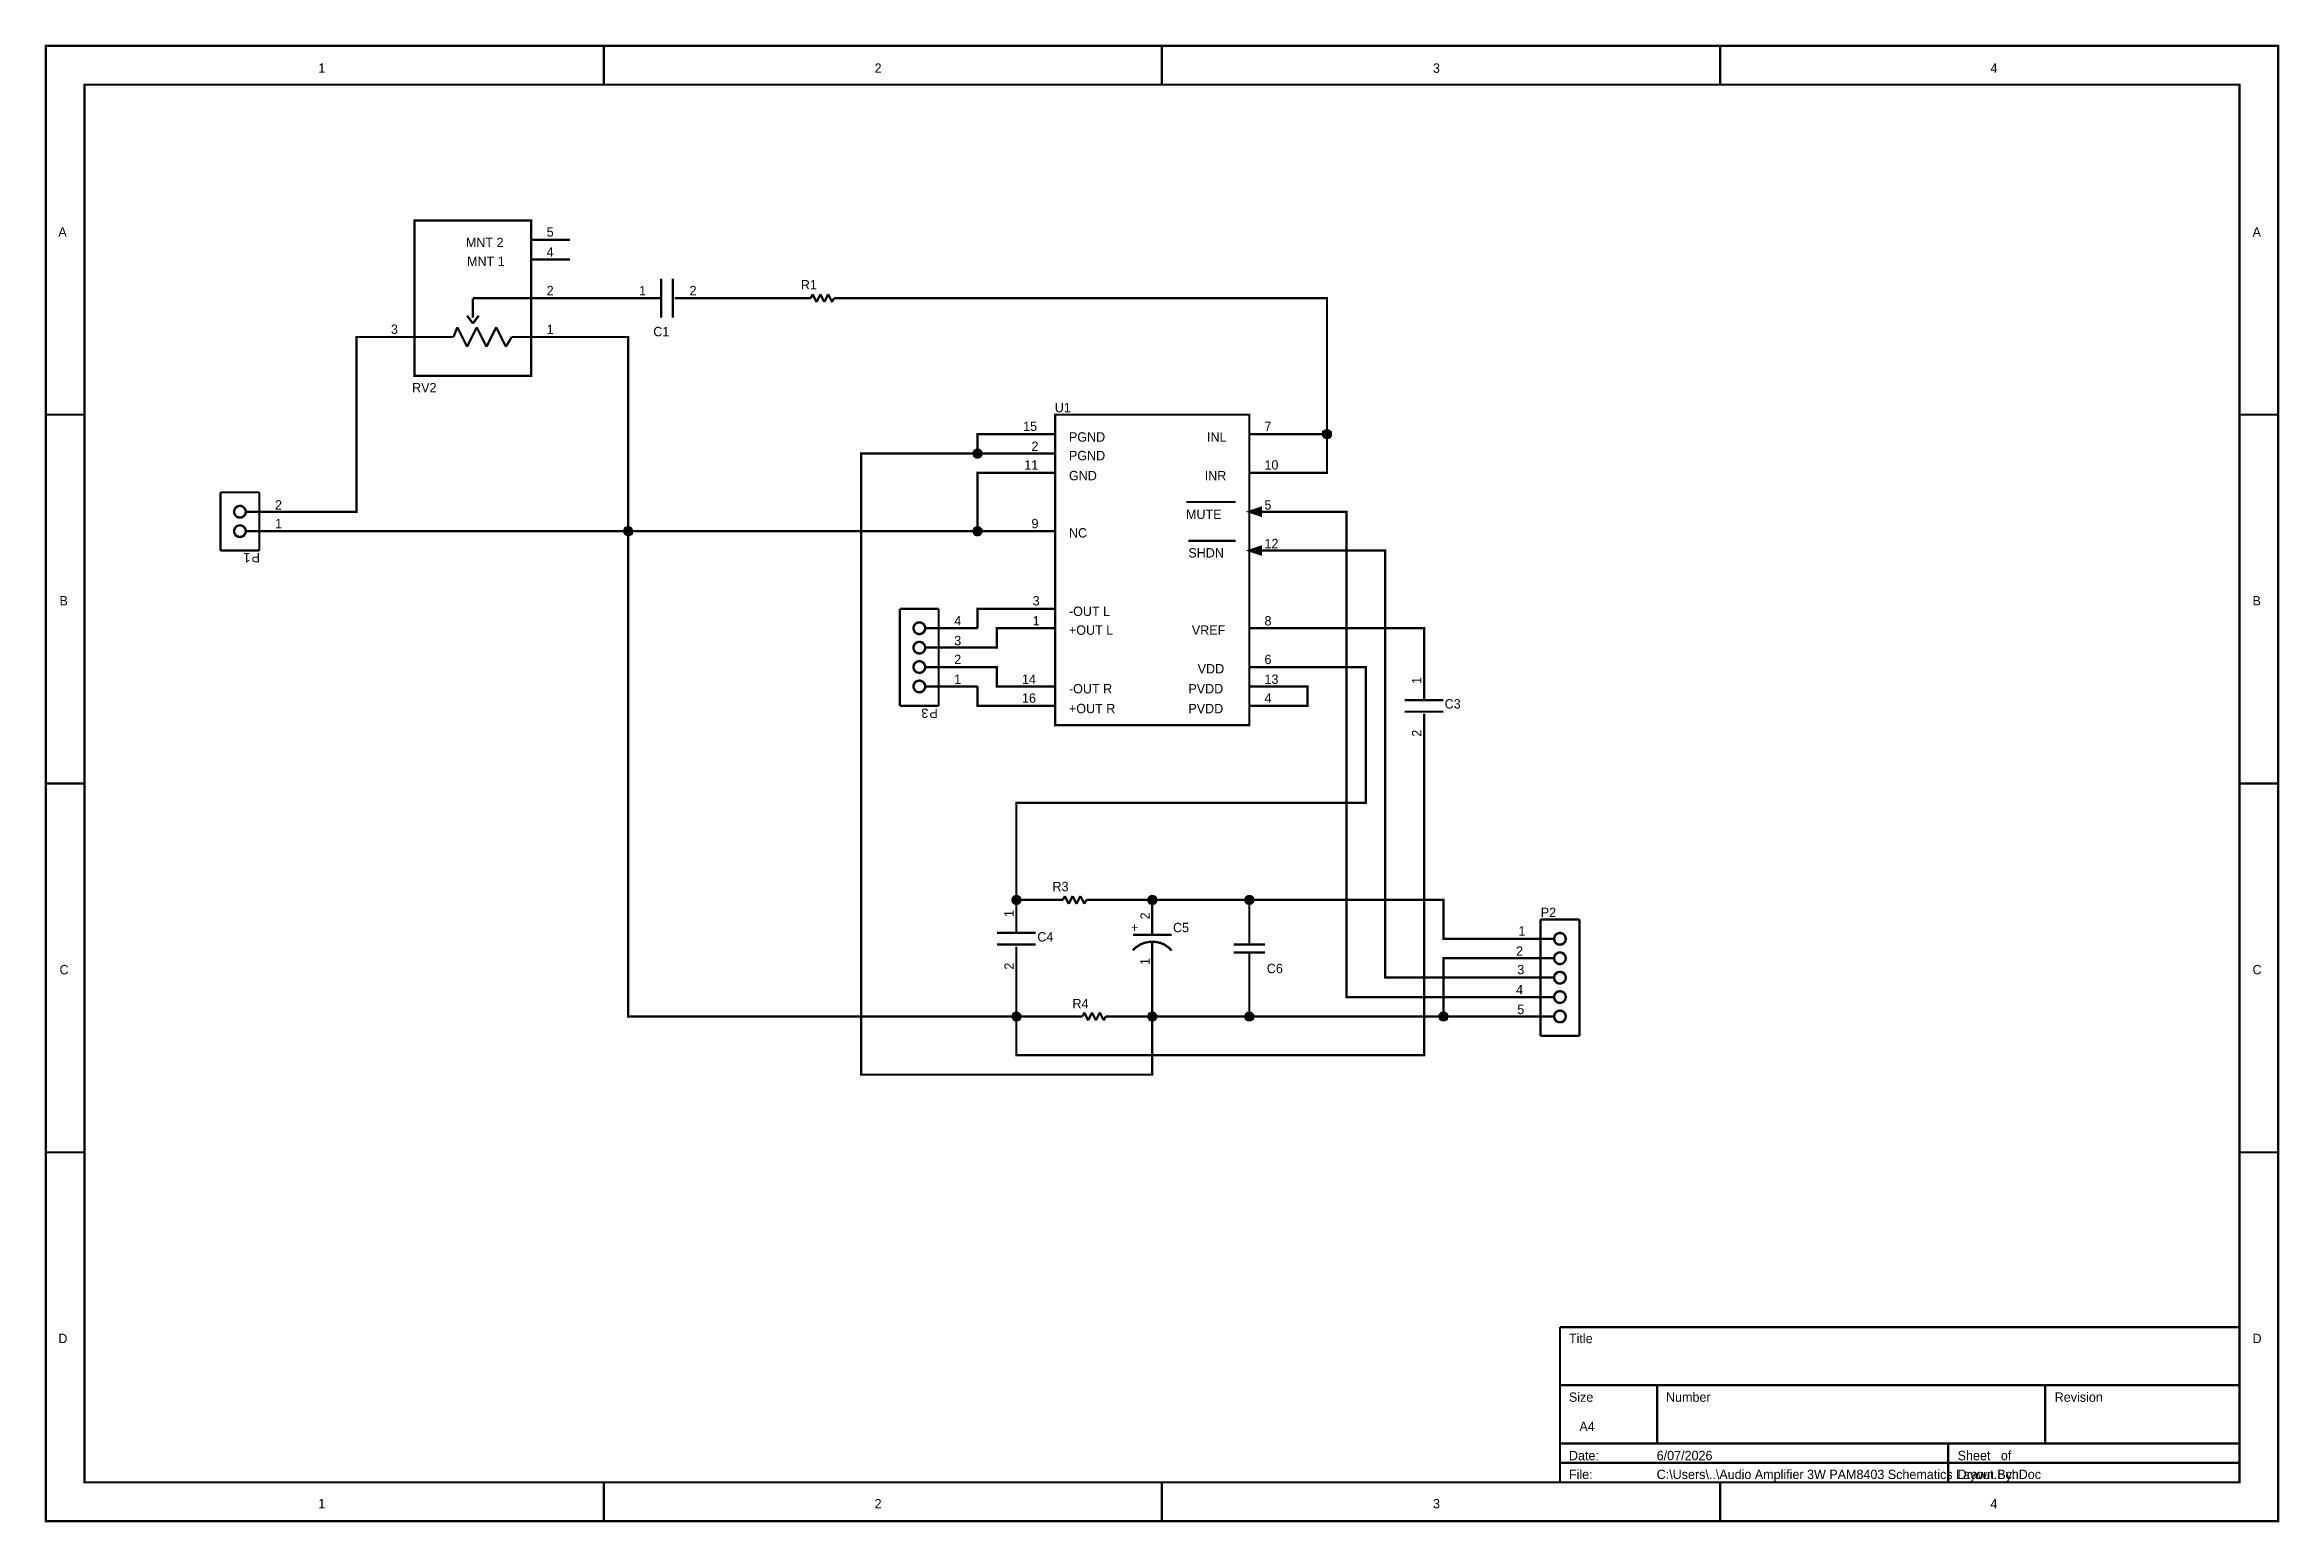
# Model space of a CAD drawing. Header units: millimetres. Extents: x 0 to 11.5, y 0 to 7.6.
import ezdxf

# ---------------------------------------------------------------- set-up
doc = ezdxf.new("R2010")
doc.units = ezdxf.units.MM
doc.header["$MEASUREMENT"] = 0
doc.layers.add('Sheet', color=255, linetype='Continuous')

msp = doc.modelspace()

# ---------------------------------------------------------------- texts
at = {"layer": 'Sheet'}
for s, height, p in [('1', 0.0483, (1.405, 7.461)), ('2', 0.0483, (4.27, 7.461)), ('3', 0.0483, (7.146, 7.461)), ('4', 0.0483, (10.017, 7.461)), ('A', 0.0483, (0.066, 6.617)), ('MNT 2', 0.0483, (2.165, 6.563)), ('4', 0.0483, (2.581, 6.514)), ('5', 0.0483, (2.581, 6.617)), ('A', 0.0483, (11.367, 6.617)), ('MNT 1', 0.0483, (2.171, 6.466)), ('2', 0.0483, (2.581, 6.315)), ('1', 0.0483, (3.057, 6.315)), ('2', 0.0483, (3.317, 6.315)), ('R1', 0.0483, (3.89, 6.345)), ('3', 0.0483, (1.779, 6.116)), ('1', 0.0483, (2.581, 6.116)), ('C1', 0.0483, (3.13, 6.104)), ('RV2', 0.0483, (1.888, 5.815)), ('U1', 0.0483, (5.198, 5.712)), ('15', 0.0483, (5.035, 5.616)), ('7', 0.0483, (6.278, 5.616)), ('2', 0.0483, (5.078, 5.513)), ('PGND', 0.0483, (5.271, 5.561)), ('INL', 0.0483, (5.982, 5.561)), ('11', 0.0483, (5.041, 5.417)), ('GND', 0.0483, (5.271, 5.362)), ('PGND', 0.0483, (5.271, 5.465)), ('INR', 0.0483, (5.97, 5.362)), ('10', 0.0483, (6.278, 5.417)), ('2', 0.0483, (1.182, 5.211)), ('MUTE', 0.0483, (5.874, 5.163)), ('5', 0.0483, (6.278, 5.211)), ('1', 0.0483, (1.182, 5.115)), ('9', 0.0483, (5.078, 5.115)), ('NC', 0.0483, (5.271, 5.067)), ('SHDN', 0.0483, (5.886, 4.964)), ('12', 0.0483, (6.278, 5.012)), ('B', 0.0483, (0.072, 4.717)), ('3', 0.0483, (5.084, 4.717)), ('B', 0.0483, (11.367, 4.717)), ('4', 0.0483, (4.68, 4.614)), ('1', 0.0483, (5.084, 4.614)), ('-OUT L', 0.0483, (5.271, 4.663)), ('+OUT L', 0.0483, (5.271, 4.566)), ('VREF', 0.0483, (5.904, 4.566)), ('8', 0.0483, (6.278, 4.614)), ('3', 0.0483, (4.68, 4.512)), ('2', 0.0483, (4.68, 4.415)), ('VDD', 0.0483, (5.934, 4.367)), ('6', 0.0483, (6.278, 4.415)), ('1', 0.0483, (4.68, 4.313)), ('14', 0.0483, (5.029, 4.313)), ('16', 0.0483, (5.029, 4.216)), ('-OUT R', 0.0483, (5.271, 4.264)), ('PVDD', 0.0483, (5.886, 4.264)), ('4', 0.0483, (6.278, 4.216)), ('13', 0.0483, (6.278, 4.313)), ('+OUT R', 0.0483, (5.271, 4.162)), ('PVDD', 0.0483, (5.886, 4.162)), ('C3', 0.0483, (7.206, 4.186)), ('R3', 0.0483, (5.186, 3.245)), ('P2', 0.0483, (7.701, 3.112)), ('C4', 0.0483, (5.108, 2.986)), ('+', 0.0483, (5.59, 3.034)), ('C5', 0.0483, (5.807, 3.034)), ('1', 0.0483, (7.586, 3.016)), ('2', 0.0483, (7.574, 2.913)), ('C', 0.0483, (0.072, 2.817)), ('C6', 0.0483, (6.29, 2.823)), ('4', 0.0483, (7.574, 2.714)), ('3', 0.0483, (7.58, 2.817)), ('C', 0.0483, (11.367, 2.817)), ('R4', 0.0483, (5.289, 2.642)), ('5', 0.0483, (7.58, 2.612)), ('D', 0.0483, (0.066, 0.917)), ('Title', 0.0483, (7.846, 0.917)), ('D', 0.0483, (11.367, 0.917)), ('Size', 0.0483, (7.846, 0.615)), ('Number', 0.0483, (8.346, 0.615)), ('Revision', 0.0483, (10.348, 0.615)), ('A4', 0.0483, (7.9, 0.464)), ('Date:', 0.0483, (7.846, 0.314)), ('6/07/2026', 0.0483, (8.298, 0.314)), ('Sheet   of', 0.0483, (9.848, 0.314)), ('File:', 0.0483, (7.846, 0.217)), ('C:\\Users\\..\\Audio Amplifier 3W PAM8403 Schematics Layout.SchDoc', 0.04825, (8.298, 0.217)), ('Drawn By:', 0.0483, (9.848, 0.217)), ('2', 0.0483, (4.27, 0.066)), ('3', 0.0483, (7.146, 0.066)), ('1', 0.0483, (1.405, 0.066)), ('4', 0.0483, (10.017, 0.066))]:
    msp.add_text(s, height=height, dxfattribs=at).set_placement(p)
for s, rotation, p in [('1', 180, (1.055, 4.988)), ('P', 180, (1.104, 4.988)), ('1', 90, (7.086, 4.313)), ('3', 180, (4.547, 4.186)), ('P', 180, (4.595, 4.186)), ('2', 90, (7.086, 4.041)), ('1', 90, (4.987, 3.112)), ('2', 90, (5.687, 3.1)), ('1', 90, (5.687, 2.865)), ('2', 90, (4.987, 2.841))]:
    msp.add_text(s, height=0.0483, rotation=rotation, dxfattribs=at).set_placement(p)

# ---------------------------------------------------------------- linework, layer by layer
at = {"layer": 'Sheet'}
for points, const_width in [([(0.002, 7.6), (11.499, 7.6), (11.499, 0), (0.002, 0), (0.002, 7.6)], 0.0118), ([(0.002, 7.6), (0.002, 0), (11.499, 0), (11.499, 7.6), (0.002, 7.6), (0.002, 7.6)], 0.0039), ([(0.201, 7.4), (11.299, 7.4), (11.299, 0.2), (0.201, 0.2), (0.201, 7.4)], 0.0118), ([(0.201, 7.4), (0.201, 0.2), (11.299, 0.2), (11.299, 7.4), (0.201, 7.4), (0.201, 7.4)], 0.0039), ([(1.901, 6.7), (2.501, 6.7), (2.501, 5.9), (1.901, 5.9), (1.901, 6.7)], 0.0118), ([(1.901, 6.7), (1.901, 5.9), (2.501, 5.9), (2.501, 6.7), (1.901, 6.7), (1.901, 6.7)], 0.0039), ([(5.2, 5.7), (6.2, 5.7), (6.2, 4.1), (5.2, 4.1), (5.2, 5.7)], 0.0118), ([(5.2, 5.7), (5.2, 4.1), (6.2, 4.1), (6.2, 5.7), (5.2, 5.7), (5.2, 5.7)], 0.0039), ([(6.26, 5.22), (6.2, 5.2), (6.26, 5.18), (6.26, 5.22)], 0.0118), ([(6.26, 5.22), (6.2, 5.2), (6.26, 5.18), (6.26, 5.22)], 0.0039), ([(6.26, 5.02), (6.2, 5), (6.26, 4.98), (6.26, 5.02)], 0.0118), ([(6.26, 5.02), (6.2, 5), (6.26, 4.98), (6.26, 5.02)], 0.0039)]:
    msp.add_lwpolyline(points, close=True, dxfattribs=dict(at, const_width=const_width))
for points, const_width in [([(0.002, 7.6), (0.201, 7.6)], 0.0118), ([(2.876, 7.6), (2.876, 7.4)], 0.0118), ([(5.75, 7.6), (5.75, 7.4)], 0.0118), ([(8.625, 7.6), (8.625, 7.4)], 0.0118), ([(11.499, 7.6), (11.299, 7.6)], 0.0118), ([(11.499, 7.6), (11.499, 7.4)], 0.0118), ([(2.501, 6.6), (2.701, 6.6)], 0.0118), ([(2.501, 6.5), (2.701, 6.5)], 0.0118), ([(3.171, 6.4), (3.171, 6.2)], 0.0118), ([(3.231, 6.4), (3.231, 6.2)], 0.0118), ([(2.201, 6.17), (2.171, 6.21)], 0.0118), ([(2.501, 6.3), (2.201, 6.3)], 0.0118), ([(2.201, 6.3), (2.201, 6.2)], 0.0118), ([(2.201, 6.17), (2.231, 6.21)], 0.0118), ([(2.471, 6.3), (2.501, 6.3)], 0.0118), ([(2.501, 6.3), (2.701, 6.3)], 0.0118), ([(3.101, 6.3), (2.701, 6.3)], 0.0118), ([(3.171, 6.3), (3.101, 6.3)], 0.0118), ([(3.171, 6.3), (3.141, 6.3)], 0.0118), ([(3.241, 6.3), (3.301, 6.3)], 0.0118), ([(3.241, 6.3), (3.251, 6.3)], 0.0118), ([(3.301, 6.3), (3.801, 6.3)], 0.0118), ([(3.901, 6.3), (3.801, 6.3)], 0.0118), ([(3.94, 6.3), (3.901, 6.3)], 0.0118), ([(3.951, 6.32), (3.94, 6.3)], 0.0118), ([(3.971, 6.28), (3.951, 6.32)], 0.0118), ([(3.991, 6.32), (3.971, 6.28)], 0.0118), ([(4.011, 6.28), (3.991, 6.32)], 0.0118), ([(4.031, 6.32), (4.011, 6.28)], 0.0118), ([(4.051, 6.28), (4.031, 6.32)], 0.0118), ([(4.061, 6.3), (4.051, 6.28)], 0.0118), ([(4.101, 6.3), (4.061, 6.3)], 0.0118), ([(4.101, 6.3), (4.201, 6.3)], 0.0118), ([(6.4, 5.4), (6.6, 5.4), (6.6, 5.6), (6.6, 6.3), (4.201, 6.3)], 0.0118), ([(1.701, 6.1), (1.601, 6.1), (1.601, 5.2), (1.301, 5.2)], 0.0118), ([(1.901, 6.1), (1.701, 6.1)], 0.0118), ([(2.101, 6.1), (1.901, 6.1)], 0.0118), ([(2.121, 6.15), (2.101, 6.1)], 0.0118), ([(2.171, 6.05), (2.121, 6.15)], 0.0118), ([(2.221, 6.15), (2.171, 6.05)], 0.0118), ([(2.271, 6.05), (2.221, 6.15)], 0.0118), ([(2.321, 6.15), (2.271, 6.05)], 0.0118), ([(2.371, 6.05), (2.321, 6.15)], 0.0118), ([(2.401, 6.1), (2.371, 6.05)], 0.0118), ([(2.501, 6.1), (2.401, 6.1)], 0.0118), ([(2.501, 6.1), (2.701, 6.1)], 0.0118), ([(2.701, 6.1), (3.001, 6.1), (3.001, 5.1), (3.001, 2.6), (5, 2.6)], 0.0118), ([(0.002, 5.7), (0.201, 5.7)], 0.0118), ([(11.499, 5.7), (11.299, 5.7)], 0.0118), ([(4.78, 5.5), (4.78, 5.501), (4.78, 5.502), (4.781, 5.503), (4.781, 5.504), (4.781, 5.505), (4.781, 5.506), (4.781, 5.507), (4.782, 5.508), (4.782, 5.508), (4.782, 5.509), (4.783, 5.51), (4.784, 5.511), (4.784, 5.512), (4.785, 5.513), (4.786, 5.513), (4.786, 5.514), (4.787, 5.515), (4.787, 5.515), (4.788, 5.516), (4.789, 5.516), (4.79, 5.517), (4.791, 5.518), (4.792, 5.518), (4.792, 5.518), (4.793, 5.519), (4.794, 5.519), (4.795, 5.519), (4.796, 5.519), (4.797, 5.519), (4.798, 5.52), (4.799, 5.52), (4.8, 5.52)], 0.0118), ([(4.78, 5.5), (4.78, 5.501), (4.78, 5.502), (4.781, 5.503), (4.781, 5.504), (4.781, 5.505), (4.781, 5.506), (4.781, 5.507), (4.782, 5.508), (4.782, 5.508), (4.782, 5.509), (4.783, 5.51), (4.784, 5.511), (4.784, 5.512), (4.785, 5.513), (4.786, 5.513), (4.786, 5.514), (4.787, 5.515), (4.787, 5.515), (4.788, 5.516), (4.789, 5.516), (4.79, 5.517), (4.791, 5.518), (4.792, 5.518), (4.792, 5.518), (4.793, 5.519), (4.794, 5.519), (4.795, 5.519), (4.796, 5.519), (4.797, 5.519), (4.798, 5.52), (4.799, 5.52), (4.8, 5.52)], 0.0118), ([(4.78, 5.5), (4.78, 5.501), (4.78, 5.502), (4.781, 5.503), (4.781, 5.504), (4.781, 5.505), (4.781, 5.506), (4.781, 5.507), (4.782, 5.508), (4.782, 5.508), (4.782, 5.509), (4.783, 5.51), (4.784, 5.511), (4.784, 5.512), (4.785, 5.513), (4.786, 5.513), (4.786, 5.514), (4.787, 5.515), (4.787, 5.515), (4.788, 5.516), (4.789, 5.516), (4.79, 5.517), (4.791, 5.518), (4.792, 5.518), (4.792, 5.518), (4.793, 5.519), (4.794, 5.519), (4.795, 5.519), (4.796, 5.519), (4.797, 5.519), (4.798, 5.52), (4.799, 5.52), (4.8, 5.52)], 0.0118), ([(4.78, 5.5), (4.78, 5.501), (4.78, 5.502), (4.781, 5.503), (4.781, 5.504), (4.781, 5.505), (4.781, 5.506), (4.781, 5.507), (4.782, 5.508), (4.782, 5.508), (4.782, 5.509), (4.783, 5.51), (4.784, 5.511), (4.784, 5.512), (4.785, 5.513), (4.786, 5.513), (4.786, 5.514), (4.787, 5.515), (4.787, 5.515), (4.788, 5.516), (4.789, 5.516), (4.79, 5.517), (4.791, 5.518), (4.792, 5.518), (4.792, 5.518), (4.793, 5.519), (4.794, 5.519), (4.795, 5.519), (4.796, 5.519), (4.797, 5.519), (4.798, 5.52), (4.799, 5.52), (4.8, 5.52)], 0.0118), ([(5, 5.6), (4.8, 5.6), (4.8, 5.5), (5, 5.5)], 0.0118), ([(4.8, 5.52), (4.8, 5.52)], 0.0118), ([(4.8, 5.52), (4.801, 5.52), (4.802, 5.52), (4.803, 5.519), (4.804, 5.519), (4.805, 5.519), (4.806, 5.519), (4.807, 5.519), (4.808, 5.518), (4.809, 5.518), (4.81, 5.518), (4.811, 5.517), (4.812, 5.516), (4.812, 5.516), (4.813, 5.515), (4.814, 5.515), (4.815, 5.514), (4.815, 5.513), (4.816, 5.513), (4.816, 5.512), (4.817, 5.511), (4.818, 5.51), (4.818, 5.509), (4.819, 5.508), (4.819, 5.508), (4.819, 5.507), (4.82, 5.506), (4.82, 5.505), (4.82, 5.504), (4.82, 5.503), (4.821, 5.502), (4.821, 5.501), (4.821, 5.5)], 0.0118), ([(4.8, 5.52), (4.8, 5.52)], 0.0118), ([(4.8, 5.52), (4.801, 5.52), (4.802, 5.52), (4.803, 5.519), (4.804, 5.519), (4.805, 5.519), (4.806, 5.519), (4.807, 5.519), (4.808, 5.518), (4.809, 5.518), (4.81, 5.518), (4.811, 5.517), (4.812, 5.516), (4.812, 5.516), (4.813, 5.515), (4.814, 5.515), (4.815, 5.514), (4.815, 5.513), (4.816, 5.513), (4.816, 5.512), (4.817, 5.511), (4.818, 5.51), (4.818, 5.509), (4.819, 5.508), (4.819, 5.508), (4.819, 5.507), (4.82, 5.506), (4.82, 5.505), (4.82, 5.504), (4.82, 5.503), (4.821, 5.502), (4.821, 5.501), (4.821, 5.5)], 0.0118), ([(4.8, 5.52), (4.8, 5.52)], 0.0118), ([(4.8, 5.52), (4.801, 5.52), (4.802, 5.52), (4.803, 5.519), (4.804, 5.519), (4.805, 5.519), (4.806, 5.519), (4.807, 5.519), (4.808, 5.518), (4.809, 5.518), (4.81, 5.518), (4.811, 5.517), (4.812, 5.516), (4.812, 5.516), (4.813, 5.515), (4.814, 5.515), (4.815, 5.514), (4.815, 5.513), (4.816, 5.513), (4.816, 5.512), (4.817, 5.511), (4.818, 5.51), (4.818, 5.509), (4.819, 5.508), (4.819, 5.508), (4.819, 5.507), (4.82, 5.506), (4.82, 5.505), (4.82, 5.504), (4.82, 5.503), (4.821, 5.502), (4.821, 5.501), (4.821, 5.5)], 0.0118), ([(4.8, 5.52), (4.8, 5.52)], 0.0118), ([(4.8, 5.52), (4.801, 5.52), (4.802, 5.52), (4.803, 5.519), (4.804, 5.519), (4.805, 5.519), (4.806, 5.519), (4.807, 5.519), (4.808, 5.518), (4.809, 5.518), (4.81, 5.518), (4.811, 5.517), (4.812, 5.516), (4.812, 5.516), (4.813, 5.515), (4.814, 5.515), (4.815, 5.514), (4.815, 5.513), (4.816, 5.513), (4.816, 5.512), (4.817, 5.511), (4.818, 5.51), (4.818, 5.509), (4.819, 5.508), (4.819, 5.508), (4.819, 5.507), (4.82, 5.506), (4.82, 5.505), (4.82, 5.504), (4.82, 5.503), (4.821, 5.502), (4.821, 5.501), (4.821, 5.5)], 0.0118), ([(5.2, 5.6), (5, 5.6)], 0.0118), ([(6.2, 5.6), (6.4, 5.6)], 0.0118), ([(6.4, 5.6), (6.6, 5.6)], 0.0118), ([(6.58, 5.6), (6.58, 5.601), (6.58, 5.602), (6.58, 5.603), (6.58, 5.604), (6.581, 5.605), (6.581, 5.606), (6.581, 5.607), (6.581, 5.608), (6.582, 5.608), (6.582, 5.61), (6.583, 5.61), (6.583, 5.611), (6.584, 5.612), (6.584, 5.613), (6.585, 5.613), (6.586, 5.614), (6.586, 5.614), (6.587, 5.615), (6.588, 5.616), (6.589, 5.616), (6.59, 5.617), (6.59, 5.617), (6.591, 5.618), (6.592, 5.618), (6.593, 5.619), (6.594, 5.619), (6.595, 5.619), (6.596, 5.619), (6.597, 5.619), (6.598, 5.62), (6.599, 5.62), (6.6, 5.62)], 0.0118), ([(6.58, 5.6), (6.58, 5.601), (6.58, 5.602), (6.58, 5.603), (6.58, 5.604), (6.581, 5.605), (6.581, 5.606), (6.581, 5.607), (6.581, 5.608), (6.582, 5.608), (6.582, 5.61), (6.583, 5.61), (6.583, 5.611), (6.584, 5.612), (6.584, 5.613), (6.585, 5.613), (6.586, 5.614), (6.586, 5.614), (6.587, 5.615), (6.588, 5.616), (6.589, 5.616), (6.59, 5.617), (6.59, 5.617), (6.591, 5.618), (6.592, 5.618), (6.593, 5.619), (6.594, 5.619), (6.595, 5.619), (6.596, 5.619), (6.597, 5.619), (6.598, 5.62), (6.599, 5.62), (6.6, 5.62)], 0.0118), ([(6.58, 5.6), (6.58, 5.601), (6.58, 5.602), (6.58, 5.603), (6.58, 5.604), (6.581, 5.605), (6.581, 5.606), (6.581, 5.607), (6.581, 5.608), (6.582, 5.608), (6.582, 5.61), (6.583, 5.61), (6.583, 5.611), (6.584, 5.612), (6.584, 5.613), (6.585, 5.613), (6.586, 5.614), (6.586, 5.614), (6.587, 5.615), (6.588, 5.616), (6.589, 5.616), (6.59, 5.617), (6.59, 5.617), (6.591, 5.618), (6.592, 5.618), (6.593, 5.619), (6.594, 5.619), (6.595, 5.619), (6.596, 5.619), (6.597, 5.619), (6.598, 5.62), (6.599, 5.62), (6.6, 5.62)], 0.0118), ([(6.58, 5.6), (6.58, 5.601), (6.58, 5.602), (6.58, 5.603), (6.58, 5.604), (6.581, 5.605), (6.581, 5.606), (6.581, 5.607), (6.581, 5.608), (6.582, 5.608), (6.582, 5.61), (6.583, 5.61), (6.583, 5.611), (6.584, 5.612), (6.584, 5.613), (6.585, 5.613), (6.586, 5.614), (6.586, 5.614), (6.587, 5.615), (6.588, 5.616), (6.589, 5.616), (6.59, 5.617), (6.59, 5.617), (6.591, 5.618), (6.592, 5.618), (6.593, 5.619), (6.594, 5.619), (6.595, 5.619), (6.596, 5.619), (6.597, 5.619), (6.598, 5.62), (6.599, 5.62), (6.6, 5.62)], 0.0118), ([(6.6, 5.58), (6.599, 5.58), (6.598, 5.58), (6.597, 5.58), (6.596, 5.58), (6.595, 5.58), (6.594, 5.58), (6.593, 5.581), (6.592, 5.581), (6.591, 5.582), (6.59, 5.582), (6.59, 5.583), (6.589, 5.583), (6.588, 5.584), (6.587, 5.584), (6.586, 5.585), (6.586, 5.586), (6.585, 5.586), (6.584, 5.587), (6.584, 5.588), (6.583, 5.588), (6.583, 5.59), (6.582, 5.59), (6.582, 5.591), (6.581, 5.592), (6.581, 5.593), (6.581, 5.594), (6.581, 5.595), (6.58, 5.596), (6.58, 5.597), (6.58, 5.598), (6.58, 5.599), (6.58, 5.6)], 0.0118), ([(6.58, 5.6), (6.58, 5.6)], 0.0118), ([(6.6, 5.58), (6.599, 5.58), (6.598, 5.58), (6.597, 5.58), (6.596, 5.58), (6.595, 5.58), (6.594, 5.58), (6.593, 5.581), (6.592, 5.581), (6.591, 5.582), (6.59, 5.582), (6.59, 5.583), (6.589, 5.583), (6.588, 5.584), (6.587, 5.584), (6.586, 5.585), (6.586, 5.586), (6.585, 5.586), (6.584, 5.587), (6.584, 5.588), (6.583, 5.588), (6.583, 5.59), (6.582, 5.59), (6.582, 5.591), (6.581, 5.592), (6.581, 5.593), (6.581, 5.594), (6.581, 5.595), (6.58, 5.596), (6.58, 5.597), (6.58, 5.598), (6.58, 5.599), (6.58, 5.6)], 0.0118), ([(6.58, 5.6), (6.58, 5.6)], 0.0118), ([(6.6, 5.58), (6.599, 5.58), (6.598, 5.58), (6.597, 5.58), (6.596, 5.58), (6.595, 5.58), (6.594, 5.58), (6.593, 5.581), (6.592, 5.581), (6.591, 5.582), (6.59, 5.582), (6.59, 5.583), (6.589, 5.583), (6.588, 5.584), (6.587, 5.584), (6.586, 5.585), (6.586, 5.586), (6.585, 5.586), (6.584, 5.587), (6.584, 5.588), (6.583, 5.588), (6.583, 5.59), (6.582, 5.59), (6.582, 5.591), (6.581, 5.592), (6.581, 5.593), (6.581, 5.594), (6.581, 5.595), (6.58, 5.596), (6.58, 5.597), (6.58, 5.598), (6.58, 5.599), (6.58, 5.6)], 0.0118), ([(6.58, 5.6), (6.58, 5.6)], 0.0118), ([(6.6, 5.58), (6.599, 5.58), (6.598, 5.58), (6.597, 5.58), (6.596, 5.58), (6.595, 5.58), (6.594, 5.58), (6.593, 5.581), (6.592, 5.581), (6.591, 5.582), (6.59, 5.582), (6.59, 5.583), (6.589, 5.583), (6.588, 5.584), (6.587, 5.584), (6.586, 5.585), (6.586, 5.586), (6.585, 5.586), (6.584, 5.587), (6.584, 5.588), (6.583, 5.588), (6.583, 5.59), (6.582, 5.59), (6.582, 5.591), (6.581, 5.592), (6.581, 5.593), (6.581, 5.594), (6.581, 5.595), (6.58, 5.596), (6.58, 5.597), (6.58, 5.598), (6.58, 5.599), (6.58, 5.6)], 0.0118), ([(6.58, 5.6), (6.58, 5.6)], 0.0118), ([(6.58, 5.6), (6.58, 5.601), (6.58, 5.602), (6.58, 5.603), (6.58, 5.604), (6.581, 5.605), (6.581, 5.606), (6.581, 5.607), (6.581, 5.608), (6.582, 5.608), (6.582, 5.61), (6.583, 5.61), (6.583, 5.611), (6.584, 5.612), (6.584, 5.613), (6.585, 5.613), (6.586, 5.614), (6.586, 5.614), (6.587, 5.615), (6.588, 5.616), (6.589, 5.616), (6.59, 5.617), (6.59, 5.617), (6.591, 5.618), (6.592, 5.618), (6.593, 5.619), (6.594, 5.619), (6.595, 5.619), (6.596, 5.619), (6.597, 5.619), (6.598, 5.62), (6.599, 5.62), (6.6, 5.62)], 0.0039), ([(6.58, 5.6), (6.58, 5.601), (6.58, 5.602), (6.58, 5.603), (6.58, 5.604), (6.581, 5.605), (6.581, 5.606), (6.581, 5.607), (6.581, 5.608), (6.582, 5.608), (6.582, 5.61), (6.583, 5.61), (6.583, 5.611), (6.584, 5.612), (6.584, 5.613), (6.585, 5.613), (6.586, 5.614), (6.586, 5.614), (6.587, 5.615), (6.588, 5.616), (6.589, 5.616), (6.59, 5.617), (6.59, 5.617), (6.591, 5.618), (6.592, 5.618), (6.593, 5.619), (6.594, 5.619), (6.595, 5.619), (6.596, 5.619), (6.597, 5.619), (6.598, 5.62), (6.599, 5.62), (6.6, 5.62)], 0.0039), ([(6.58, 5.6), (6.58, 5.601), (6.58, 5.602), (6.58, 5.603), (6.58, 5.604), (6.581, 5.605), (6.581, 5.606), (6.581, 5.607), (6.581, 5.608), (6.582, 5.608), (6.582, 5.61), (6.583, 5.61), (6.583, 5.611), (6.584, 5.612), (6.584, 5.613), (6.585, 5.613), (6.586, 5.614), (6.586, 5.614), (6.587, 5.615), (6.588, 5.616), (6.589, 5.616), (6.59, 5.617), (6.59, 5.617), (6.591, 5.618), (6.592, 5.618), (6.593, 5.619), (6.594, 5.619), (6.595, 5.619), (6.596, 5.619), (6.597, 5.619), (6.598, 5.62), (6.599, 5.62), (6.6, 5.62)], 0.0039), ([(6.58, 5.6), (6.58, 5.601), (6.58, 5.602), (6.58, 5.603), (6.58, 5.604), (6.581, 5.605), (6.581, 5.606), (6.581, 5.607), (6.581, 5.608), (6.582, 5.608), (6.582, 5.61), (6.583, 5.61), (6.583, 5.611), (6.584, 5.612), (6.584, 5.613), (6.585, 5.613), (6.586, 5.614), (6.586, 5.614), (6.587, 5.615), (6.588, 5.616), (6.589, 5.616), (6.59, 5.617), (6.59, 5.617), (6.591, 5.618), (6.592, 5.618), (6.593, 5.619), (6.594, 5.619), (6.595, 5.619), (6.596, 5.619), (6.597, 5.619), (6.598, 5.62), (6.599, 5.62), (6.6, 5.62)], 0.0039), ([(6.6, 5.58), (6.599, 5.58), (6.598, 5.58), (6.597, 5.58), (6.596, 5.58), (6.595, 5.58), (6.594, 5.58), (6.593, 5.581), (6.592, 5.581), (6.591, 5.582), (6.59, 5.582), (6.59, 5.583), (6.589, 5.583), (6.588, 5.584), (6.587, 5.584), (6.586, 5.585), (6.586, 5.586), (6.585, 5.586), (6.584, 5.587), (6.584, 5.588), (6.583, 5.588), (6.583, 5.59), (6.582, 5.59), (6.582, 5.591), (6.581, 5.592), (6.581, 5.593), (6.581, 5.594), (6.581, 5.595), (6.58, 5.596), (6.58, 5.597), (6.58, 5.598), (6.58, 5.599), (6.58, 5.6)], 0.0039), ([(6.58, 5.6), (6.58, 5.6)], 0.0039), ([(6.6, 5.58), (6.599, 5.58), (6.598, 5.58), (6.597, 5.58), (6.596, 5.58), (6.595, 5.58), (6.594, 5.58), (6.593, 5.581), (6.592, 5.581), (6.591, 5.582), (6.59, 5.582), (6.59, 5.583), (6.589, 5.583), (6.588, 5.584), (6.587, 5.584), (6.586, 5.585), (6.586, 5.586), (6.585, 5.586), (6.584, 5.587), (6.584, 5.588), (6.583, 5.588), (6.583, 5.59), (6.582, 5.59), (6.582, 5.591), (6.581, 5.592), (6.581, 5.593), (6.581, 5.594), (6.581, 5.595), (6.58, 5.596), (6.58, 5.597), (6.58, 5.598), (6.58, 5.599), (6.58, 5.6)], 0.0039), ([(6.58, 5.6), (6.58, 5.6)], 0.0039), ([(6.6, 5.58), (6.599, 5.58), (6.598, 5.58), (6.597, 5.58), (6.596, 5.58), (6.595, 5.58), (6.594, 5.58), (6.593, 5.581), (6.592, 5.581), (6.591, 5.582), (6.59, 5.582), (6.59, 5.583), (6.589, 5.583), (6.588, 5.584), (6.587, 5.584), (6.586, 5.585), (6.586, 5.586), (6.585, 5.586), (6.584, 5.587), (6.584, 5.588), (6.583, 5.588), (6.583, 5.59), (6.582, 5.59), (6.582, 5.591), (6.581, 5.592), (6.581, 5.593), (6.581, 5.594), (6.581, 5.595), (6.58, 5.596), (6.58, 5.597), (6.58, 5.598), (6.58, 5.599), (6.58, 5.6)], 0.0039), ([(6.58, 5.6), (6.58, 5.6)], 0.0039), ([(6.6, 5.58), (6.599, 5.58), (6.598, 5.58), (6.597, 5.58), (6.596, 5.58), (6.595, 5.58), (6.594, 5.58), (6.593, 5.581), (6.592, 5.581), (6.591, 5.582), (6.59, 5.582), (6.59, 5.583), (6.589, 5.583), (6.588, 5.584), (6.587, 5.584), (6.586, 5.585), (6.586, 5.586), (6.585, 5.586), (6.584, 5.587), (6.584, 5.588), (6.583, 5.588), (6.583, 5.59), (6.582, 5.59), (6.582, 5.591), (6.581, 5.592), (6.581, 5.593), (6.581, 5.594), (6.581, 5.595), (6.58, 5.596), (6.58, 5.597), (6.58, 5.598), (6.58, 5.599), (6.58, 5.6)], 0.0039), ([(6.58, 5.6), (6.58, 5.6)], 0.0039), ([(6.6, 5.62), (6.6, 5.62)], 0.0118), ([(6.6, 5.62), (6.601, 5.62), (6.602, 5.62), (6.603, 5.619), (6.604, 5.619), (6.605, 5.619), (6.606, 5.619), (6.607, 5.619), (6.608, 5.618), (6.609, 5.618), (6.61, 5.617), (6.61, 5.617), (6.611, 5.616), (6.612, 5.616), (6.613, 5.615), (6.613, 5.614), (6.614, 5.614), (6.615, 5.613), (6.615, 5.613), (6.616, 5.612), (6.616, 5.611), (6.617, 5.61), (6.618, 5.61), (6.618, 5.608), (6.618, 5.608), (6.619, 5.607), (6.619, 5.606), (6.619, 5.605), (6.62, 5.604), (6.62, 5.603), (6.62, 5.602), (6.62, 5.601), (6.62, 5.6)], 0.0118), ([(6.6, 5.62), (6.6, 5.62)], 0.0118), ([(6.6, 5.62), (6.601, 5.62), (6.602, 5.62), (6.603, 5.619), (6.604, 5.619), (6.605, 5.619), (6.606, 5.619), (6.607, 5.619), (6.608, 5.618), (6.609, 5.618), (6.61, 5.617), (6.61, 5.617), (6.611, 5.616), (6.612, 5.616), (6.613, 5.615), (6.613, 5.614), (6.614, 5.614), (6.615, 5.613), (6.615, 5.613), (6.616, 5.612), (6.616, 5.611), (6.617, 5.61), (6.618, 5.61), (6.618, 5.608), (6.618, 5.608), (6.619, 5.607), (6.619, 5.606), (6.619, 5.605), (6.62, 5.604), (6.62, 5.603), (6.62, 5.602), (6.62, 5.601), (6.62, 5.6)], 0.0118), ([(6.6, 5.62), (6.6, 5.62)], 0.0118), ([(6.6, 5.62), (6.601, 5.62), (6.602, 5.62), (6.603, 5.619), (6.604, 5.619), (6.605, 5.619), (6.606, 5.619), (6.607, 5.619), (6.608, 5.618), (6.609, 5.618), (6.61, 5.617), (6.61, 5.617), (6.611, 5.616), (6.612, 5.616), (6.613, 5.615), (6.613, 5.614), (6.614, 5.614), (6.615, 5.613), (6.615, 5.613), (6.616, 5.612), (6.616, 5.611), (6.617, 5.61), (6.618, 5.61), (6.618, 5.608), (6.618, 5.608), (6.619, 5.607), (6.619, 5.606), (6.619, 5.605), (6.62, 5.604), (6.62, 5.603), (6.62, 5.602), (6.62, 5.601), (6.62, 5.6)], 0.0118), ([(6.6, 5.62), (6.6, 5.62)], 0.0118), ([(6.6, 5.62), (6.601, 5.62), (6.602, 5.62), (6.603, 5.619), (6.604, 5.619), (6.605, 5.619), (6.606, 5.619), (6.607, 5.619), (6.608, 5.618), (6.609, 5.618), (6.61, 5.617), (6.61, 5.617), (6.611, 5.616), (6.612, 5.616), (6.613, 5.615), (6.613, 5.614), (6.614, 5.614), (6.615, 5.613), (6.615, 5.613), (6.616, 5.612), (6.616, 5.611), (6.617, 5.61), (6.618, 5.61), (6.618, 5.608), (6.618, 5.608), (6.619, 5.607), (6.619, 5.606), (6.619, 5.605), (6.62, 5.604), (6.62, 5.603), (6.62, 5.602), (6.62, 5.601), (6.62, 5.6)], 0.0118), ([(6.62, 5.6), (6.62, 5.599), (6.62, 5.598), (6.62, 5.597), (6.62, 5.596), (6.619, 5.595), (6.619, 5.594), (6.619, 5.593), (6.618, 5.592), (6.618, 5.591), (6.618, 5.59), (6.617, 5.59), (6.616, 5.588), (6.616, 5.588), (6.615, 5.587), (6.615, 5.586), (6.614, 5.586), (6.613, 5.585), (6.613, 5.584), (6.612, 5.584), (6.611, 5.583), (6.61, 5.583), (6.61, 5.582), (6.609, 5.582), (6.608, 5.581), (6.607, 5.581), (6.606, 5.58), (6.605, 5.58), (6.604, 5.58), (6.603, 5.58), (6.602, 5.58), (6.601, 5.58), (6.6, 5.58)], 0.0118), ([(6.62, 5.6), (6.62, 5.599), (6.62, 5.598), (6.62, 5.597), (6.62, 5.596), (6.619, 5.595), (6.619, 5.594), (6.619, 5.593), (6.618, 5.592), (6.618, 5.591), (6.618, 5.59), (6.617, 5.59), (6.616, 5.588), (6.616, 5.588), (6.615, 5.587), (6.615, 5.586), (6.614, 5.586), (6.613, 5.585), (6.613, 5.584), (6.612, 5.584), (6.611, 5.583), (6.61, 5.583), (6.61, 5.582), (6.609, 5.582), (6.608, 5.581), (6.607, 5.581), (6.606, 5.58), (6.605, 5.58), (6.604, 5.58), (6.603, 5.58), (6.602, 5.58), (6.601, 5.58), (6.6, 5.58)], 0.0118), ([(6.62, 5.6), (6.62, 5.599), (6.62, 5.598), (6.62, 5.597), (6.62, 5.596), (6.619, 5.595), (6.619, 5.594), (6.619, 5.593), (6.618, 5.592), (6.618, 5.591), (6.618, 5.59), (6.617, 5.59), (6.616, 5.588), (6.616, 5.588), (6.615, 5.587), (6.615, 5.586), (6.614, 5.586), (6.613, 5.585), (6.613, 5.584), (6.612, 5.584), (6.611, 5.583), (6.61, 5.583), (6.61, 5.582), (6.609, 5.582), (6.608, 5.581), (6.607, 5.581), (6.606, 5.58), (6.605, 5.58), (6.604, 5.58), (6.603, 5.58), (6.602, 5.58), (6.601, 5.58), (6.6, 5.58)], 0.0118), ([(6.62, 5.6), (6.62, 5.599), (6.62, 5.598), (6.62, 5.597), (6.62, 5.596), (6.619, 5.595), (6.619, 5.594), (6.619, 5.593), (6.618, 5.592), (6.618, 5.591), (6.618, 5.59), (6.617, 5.59), (6.616, 5.588), (6.616, 5.588), (6.615, 5.587), (6.615, 5.586), (6.614, 5.586), (6.613, 5.585), (6.613, 5.584), (6.612, 5.584), (6.611, 5.583), (6.61, 5.583), (6.61, 5.582), (6.609, 5.582), (6.608, 5.581), (6.607, 5.581), (6.606, 5.58), (6.605, 5.58), (6.604, 5.58), (6.603, 5.58), (6.602, 5.58), (6.601, 5.58), (6.6, 5.58)], 0.0118), ([(6.6, 5.62), (6.6, 5.62)], 0.0039), ([(6.6, 5.62), (6.601, 5.62), (6.602, 5.62), (6.603, 5.619), (6.604, 5.619), (6.605, 5.619), (6.606, 5.619), (6.607, 5.619), (6.608, 5.618), (6.609, 5.618), (6.61, 5.617), (6.61, 5.617), (6.611, 5.616), (6.612, 5.616), (6.613, 5.615), (6.613, 5.614), (6.614, 5.614), (6.615, 5.613), (6.615, 5.613), (6.616, 5.612), (6.616, 5.611), (6.617, 5.61), (6.618, 5.61), (6.618, 5.608), (6.618, 5.608), (6.619, 5.607), (6.619, 5.606), (6.619, 5.605), (6.62, 5.604), (6.62, 5.603), (6.62, 5.602), (6.62, 5.601), (6.62, 5.6)], 0.0039), ([(6.6, 5.62), (6.6, 5.62)], 0.0039), ([(6.6, 5.62), (6.601, 5.62), (6.602, 5.62), (6.603, 5.619), (6.604, 5.619), (6.605, 5.619), (6.606, 5.619), (6.607, 5.619), (6.608, 5.618), (6.609, 5.618), (6.61, 5.617), (6.61, 5.617), (6.611, 5.616), (6.612, 5.616), (6.613, 5.615), (6.613, 5.614), (6.614, 5.614), (6.615, 5.613), (6.615, 5.613), (6.616, 5.612), (6.616, 5.611), (6.617, 5.61), (6.618, 5.61), (6.618, 5.608), (6.618, 5.608), (6.619, 5.607), (6.619, 5.606), (6.619, 5.605), (6.62, 5.604), (6.62, 5.603), (6.62, 5.602), (6.62, 5.601), (6.62, 5.6)], 0.0039), ([(6.6, 5.62), (6.6, 5.62)], 0.0039), ([(6.6, 5.62), (6.601, 5.62), (6.602, 5.62), (6.603, 5.619), (6.604, 5.619), (6.605, 5.619), (6.606, 5.619), (6.607, 5.619), (6.608, 5.618), (6.609, 5.618), (6.61, 5.617), (6.61, 5.617), (6.611, 5.616), (6.612, 5.616), (6.613, 5.615), (6.613, 5.614), (6.614, 5.614), (6.615, 5.613), (6.615, 5.613), (6.616, 5.612), (6.616, 5.611), (6.617, 5.61), (6.618, 5.61), (6.618, 5.608), (6.618, 5.608), (6.619, 5.607), (6.619, 5.606), (6.619, 5.605), (6.62, 5.604), (6.62, 5.603), (6.62, 5.602), (6.62, 5.601), (6.62, 5.6)], 0.0039), ([(6.6, 5.62), (6.6, 5.62)], 0.0039), ([(6.6, 5.62), (6.601, 5.62), (6.602, 5.62), (6.603, 5.619), (6.604, 5.619), (6.605, 5.619), (6.606, 5.619), (6.607, 5.619), (6.608, 5.618), (6.609, 5.618), (6.61, 5.617), (6.61, 5.617), (6.611, 5.616), (6.612, 5.616), (6.613, 5.615), (6.613, 5.614), (6.614, 5.614), (6.615, 5.613), (6.615, 5.613), (6.616, 5.612), (6.616, 5.611), (6.617, 5.61), (6.618, 5.61), (6.618, 5.608), (6.618, 5.608), (6.619, 5.607), (6.619, 5.606), (6.619, 5.605), (6.62, 5.604), (6.62, 5.603), (6.62, 5.602), (6.62, 5.601), (6.62, 5.6)], 0.0039), ([(6.62, 5.6), (6.62, 5.599), (6.62, 5.598), (6.62, 5.597), (6.62, 5.596), (6.619, 5.595), (6.619, 5.594), (6.619, 5.593), (6.618, 5.592), (6.618, 5.591), (6.618, 5.59), (6.617, 5.59), (6.616, 5.588), (6.616, 5.588), (6.615, 5.587), (6.615, 5.586), (6.614, 5.586), (6.613, 5.585), (6.613, 5.584), (6.612, 5.584), (6.611, 5.583), (6.61, 5.583), (6.61, 5.582), (6.609, 5.582), (6.608, 5.581), (6.607, 5.581), (6.606, 5.58), (6.605, 5.58), (6.604, 5.58), (6.603, 5.58), (6.602, 5.58), (6.601, 5.58), (6.6, 5.58)], 0.0039), ([(6.62, 5.6), (6.62, 5.599), (6.62, 5.598), (6.62, 5.597), (6.62, 5.596), (6.619, 5.595), (6.619, 5.594), (6.619, 5.593), (6.618, 5.592), (6.618, 5.591), (6.618, 5.59), (6.617, 5.59), (6.616, 5.588), (6.616, 5.588), (6.615, 5.587), (6.615, 5.586), (6.614, 5.586), (6.613, 5.585), (6.613, 5.584), (6.612, 5.584), (6.611, 5.583), (6.61, 5.583), (6.61, 5.582), (6.609, 5.582), (6.608, 5.581), (6.607, 5.581), (6.606, 5.58), (6.605, 5.58), (6.604, 5.58), (6.603, 5.58), (6.602, 5.58), (6.601, 5.58), (6.6, 5.58)], 0.0039), ([(6.62, 5.6), (6.62, 5.599), (6.62, 5.598), (6.62, 5.597), (6.62, 5.596), (6.619, 5.595), (6.619, 5.594), (6.619, 5.593), (6.618, 5.592), (6.618, 5.591), (6.618, 5.59), (6.617, 5.59), (6.616, 5.588), (6.616, 5.588), (6.615, 5.587), (6.615, 5.586), (6.614, 5.586), (6.613, 5.585), (6.613, 5.584), (6.612, 5.584), (6.611, 5.583), (6.61, 5.583), (6.61, 5.582), (6.609, 5.582), (6.608, 5.581), (6.607, 5.581), (6.606, 5.58), (6.605, 5.58), (6.604, 5.58), (6.603, 5.58), (6.602, 5.58), (6.601, 5.58), (6.6, 5.58)], 0.0039), ([(6.62, 5.6), (6.62, 5.599), (6.62, 5.598), (6.62, 5.597), (6.62, 5.596), (6.619, 5.595), (6.619, 5.594), (6.619, 5.593), (6.618, 5.592), (6.618, 5.591), (6.618, 5.59), (6.617, 5.59), (6.616, 5.588), (6.616, 5.588), (6.615, 5.587), (6.615, 5.586), (6.614, 5.586), (6.613, 5.585), (6.613, 5.584), (6.612, 5.584), (6.611, 5.583), (6.61, 5.583), (6.61, 5.582), (6.609, 5.582), (6.608, 5.581), (6.607, 5.581), (6.606, 5.58), (6.605, 5.58), (6.604, 5.58), (6.603, 5.58), (6.602, 5.58), (6.601, 5.58), (6.6, 5.58)], 0.0039), ([(6.62, 5.6), (6.62, 5.6), (6.62, 5.6), (6.62, 5.6), (6.62, 5.6), (6.62, 5.6), (6.62, 5.6), (6.62, 5.6), (6.62, 5.6), (6.62, 5.6), (6.62, 5.6), (6.62, 5.6), (6.62, 5.6), (6.62, 5.6), (6.62, 5.6), (6.62, 5.6), (6.62, 5.6), (6.62, 5.6), (6.62, 5.6), (6.62, 5.6), (6.62, 5.6), (6.62, 5.6), (6.62, 5.6), (6.62, 5.6), (6.62, 5.6), (6.62, 5.6), (6.62, 5.6), (6.62, 5.6), (6.62, 5.6), (6.62, 5.6), (6.62, 5.6), (6.62, 5.6), (6.62, 5.6)], 0.0118), ([(6.62, 5.6), (6.62, 5.6)], 0.0118), ([(6.62, 5.6), (6.62, 5.6), (6.62, 5.6), (6.62, 5.6), (6.62, 5.6), (6.62, 5.6), (6.62, 5.6), (6.62, 5.6), (6.62, 5.6), (6.62, 5.6), (6.62, 5.6), (6.62, 5.6), (6.62, 5.6), (6.62, 5.6), (6.62, 5.6), (6.62, 5.6), (6.62, 5.6), (6.62, 5.6), (6.62, 5.6), (6.62, 5.6), (6.62, 5.6), (6.62, 5.6), (6.62, 5.6), (6.62, 5.6), (6.62, 5.6), (6.62, 5.6), (6.62, 5.6), (6.62, 5.6), (6.62, 5.6), (6.62, 5.6), (6.62, 5.6), (6.62, 5.6), (6.62, 5.6)], 0.0118), ([(6.62, 5.6), (6.62, 5.6)], 0.0118), ([(6.62, 5.6), (6.62, 5.6), (6.62, 5.6), (6.62, 5.6), (6.62, 5.6), (6.62, 5.6), (6.62, 5.6), (6.62, 5.6), (6.62, 5.6), (6.62, 5.6), (6.62, 5.6), (6.62, 5.6), (6.62, 5.6), (6.62, 5.6), (6.62, 5.6), (6.62, 5.6), (6.62, 5.6), (6.62, 5.6), (6.62, 5.6), (6.62, 5.6), (6.62, 5.6), (6.62, 5.6), (6.62, 5.6), (6.62, 5.6), (6.62, 5.6), (6.62, 5.6), (6.62, 5.6), (6.62, 5.6), (6.62, 5.6), (6.62, 5.6), (6.62, 5.6), (6.62, 5.6), (6.62, 5.6)], 0.0118), ([(6.62, 5.6), (6.62, 5.6)], 0.0118), ([(6.62, 5.6), (6.62, 5.6), (6.62, 5.6), (6.62, 5.6), (6.62, 5.6), (6.62, 5.6), (6.62, 5.6), (6.62, 5.6), (6.62, 5.6), (6.62, 5.6), (6.62, 5.6), (6.62, 5.6), (6.62, 5.6), (6.62, 5.6), (6.62, 5.6), (6.62, 5.6), (6.62, 5.6), (6.62, 5.6), (6.62, 5.6), (6.62, 5.6), (6.62, 5.6), (6.62, 5.6), (6.62, 5.6), (6.62, 5.6), (6.62, 5.6), (6.62, 5.6), (6.62, 5.6), (6.62, 5.6), (6.62, 5.6), (6.62, 5.6), (6.62, 5.6), (6.62, 5.6), (6.62, 5.6)], 0.0118), ([(6.62, 5.6), (6.62, 5.6)], 0.0118), ([(6.62, 5.6), (6.62, 5.6), (6.62, 5.6), (6.62, 5.6), (6.62, 5.6), (6.62, 5.6), (6.62, 5.6), (6.62, 5.6), (6.62, 5.6), (6.62, 5.6), (6.62, 5.6), (6.62, 5.6), (6.62, 5.6), (6.62, 5.6), (6.62, 5.6), (6.62, 5.6), (6.62, 5.6), (6.62, 5.6), (6.62, 5.6), (6.62, 5.6), (6.62, 5.6), (6.62, 5.6), (6.62, 5.6), (6.62, 5.6), (6.62, 5.6), (6.62, 5.6), (6.62, 5.6), (6.62, 5.6), (6.62, 5.6), (6.62, 5.6), (6.62, 5.6), (6.62, 5.6), (6.62, 5.6)], 0.0039), ([(6.62, 5.6), (6.62, 5.6)], 0.0039), ([(6.62, 5.6), (6.62, 5.6), (6.62, 5.6), (6.62, 5.6), (6.62, 5.6), (6.62, 5.6), (6.62, 5.6), (6.62, 5.6), (6.62, 5.6), (6.62, 5.6), (6.62, 5.6), (6.62, 5.6), (6.62, 5.6), (6.62, 5.6), (6.62, 5.6), (6.62, 5.6), (6.62, 5.6), (6.62, 5.6), (6.62, 5.6), (6.62, 5.6), (6.62, 5.6), (6.62, 5.6), (6.62, 5.6), (6.62, 5.6), (6.62, 5.6), (6.62, 5.6), (6.62, 5.6), (6.62, 5.6), (6.62, 5.6), (6.62, 5.6), (6.62, 5.6), (6.62, 5.6), (6.62, 5.6)], 0.0039), ([(6.62, 5.6), (6.62, 5.6)], 0.0039), ([(6.62, 5.6), (6.62, 5.6), (6.62, 5.6), (6.62, 5.6), (6.62, 5.6), (6.62, 5.6), (6.62, 5.6), (6.62, 5.6), (6.62, 5.6), (6.62, 5.6), (6.62, 5.6), (6.62, 5.6), (6.62, 5.6), (6.62, 5.6), (6.62, 5.6), (6.62, 5.6), (6.62, 5.6), (6.62, 5.6), (6.62, 5.6), (6.62, 5.6), (6.62, 5.6), (6.62, 5.6), (6.62, 5.6), (6.62, 5.6), (6.62, 5.6), (6.62, 5.6), (6.62, 5.6), (6.62, 5.6), (6.62, 5.6), (6.62, 5.6), (6.62, 5.6), (6.62, 5.6), (6.62, 5.6)], 0.0039), ([(6.62, 5.6), (6.62, 5.6)], 0.0039), ([(6.62, 5.6), (6.62, 5.6), (6.62, 5.6), (6.62, 5.6), (6.62, 5.6), (6.62, 5.6), (6.62, 5.6), (6.62, 5.6), (6.62, 5.6), (6.62, 5.6), (6.62, 5.6), (6.62, 5.6), (6.62, 5.6), (6.62, 5.6), (6.62, 5.6), (6.62, 5.6), (6.62, 5.6), (6.62, 5.6), (6.62, 5.6), (6.62, 5.6), (6.62, 5.6), (6.62, 5.6), (6.62, 5.6), (6.62, 5.6), (6.62, 5.6), (6.62, 5.6), (6.62, 5.6), (6.62, 5.6), (6.62, 5.6), (6.62, 5.6), (6.62, 5.6), (6.62, 5.6), (6.62, 5.6)], 0.0039), ([(6.62, 5.6), (6.62, 5.6)], 0.0039), ([(5.7, 2.6), (5.7, 2.3), (4.201, 2.3), (4.201, 5.5), (4.8, 5.5)], 0.0118), ([(4.8, 5.48), (4.799, 5.48), (4.798, 5.48), (4.797, 5.48), (4.796, 5.48), (4.795, 5.481), (4.794, 5.481), (4.793, 5.481), (4.792, 5.481), (4.792, 5.482), (4.791, 5.482), (4.79, 5.483), (4.789, 5.483), (4.788, 5.484), (4.787, 5.484), (4.787, 5.485), (4.786, 5.486), (4.786, 5.486), (4.785, 5.487), (4.784, 5.488), (4.784, 5.489), (4.783, 5.49), (4.782, 5.49), (4.782, 5.491), (4.782, 5.492), (4.781, 5.493), (4.781, 5.494), (4.781, 5.495), (4.781, 5.496), (4.781, 5.497), (4.78, 5.498), (4.78, 5.499), (4.78, 5.5)], 0.0118), ([(4.78, 5.5), (4.78, 5.5)], 0.0118), ([(4.8, 5.48), (4.799, 5.48), (4.798, 5.48), (4.797, 5.48), (4.796, 5.48), (4.795, 5.481), (4.794, 5.481), (4.793, 5.481), (4.792, 5.481), (4.792, 5.482), (4.791, 5.482), (4.79, 5.483), (4.789, 5.483), (4.788, 5.484), (4.787, 5.484), (4.787, 5.485), (4.786, 5.486), (4.786, 5.486), (4.785, 5.487), (4.784, 5.488), (4.784, 5.489), (4.783, 5.49), (4.782, 5.49), (4.782, 5.491), (4.782, 5.492), (4.781, 5.493), (4.781, 5.494), (4.781, 5.495), (4.781, 5.496), (4.781, 5.497), (4.78, 5.498), (4.78, 5.499), (4.78, 5.5)], 0.0118), ([(4.78, 5.5), (4.78, 5.5)], 0.0118), ([(4.8, 5.48), (4.799, 5.48), (4.798, 5.48), (4.797, 5.48), (4.796, 5.48), (4.795, 5.481), (4.794, 5.481), (4.793, 5.481), (4.792, 5.481), (4.792, 5.482), (4.791, 5.482), (4.79, 5.483), (4.789, 5.483), (4.788, 5.484), (4.787, 5.484), (4.787, 5.485), (4.786, 5.486), (4.786, 5.486), (4.785, 5.487), (4.784, 5.488), (4.784, 5.489), (4.783, 5.49), (4.782, 5.49), (4.782, 5.491), (4.782, 5.492), (4.781, 5.493), (4.781, 5.494), (4.781, 5.495), (4.781, 5.496), (4.781, 5.497), (4.78, 5.498), (4.78, 5.499), (4.78, 5.5)], 0.0118), ([(4.78, 5.5), (4.78, 5.5)], 0.0118), ([(4.8, 5.48), (4.799, 5.48), (4.798, 5.48), (4.797, 5.48), (4.796, 5.48), (4.795, 5.481), (4.794, 5.481), (4.793, 5.481), (4.792, 5.481), (4.792, 5.482), (4.791, 5.482), (4.79, 5.483), (4.789, 5.483), (4.788, 5.484), (4.787, 5.484), (4.787, 5.485), (4.786, 5.486), (4.786, 5.486), (4.785, 5.487), (4.784, 5.488), (4.784, 5.489), (4.783, 5.49), (4.782, 5.49), (4.782, 5.491), (4.782, 5.492), (4.781, 5.493), (4.781, 5.494), (4.781, 5.495), (4.781, 5.496), (4.781, 5.497), (4.78, 5.498), (4.78, 5.499), (4.78, 5.5)], 0.0118), ([(4.78, 5.5), (4.78, 5.5)], 0.0118), ([(4.78, 5.5), (4.78, 5.501), (4.78, 5.502), (4.781, 5.503), (4.781, 5.504), (4.781, 5.505), (4.781, 5.506), (4.781, 5.507), (4.782, 5.508), (4.782, 5.508), (4.782, 5.509), (4.783, 5.51), (4.784, 5.511), (4.784, 5.512), (4.785, 5.513), (4.786, 5.513), (4.786, 5.514), (4.787, 5.515), (4.787, 5.515), (4.788, 5.516), (4.789, 5.516), (4.79, 5.517), (4.791, 5.518), (4.792, 5.518), (4.792, 5.518), (4.793, 5.519), (4.794, 5.519), (4.795, 5.519), (4.796, 5.519), (4.797, 5.519), (4.798, 5.52), (4.799, 5.52), (4.8, 5.52)], 0.0039), ([(4.78, 5.5), (4.78, 5.501), (4.78, 5.502), (4.781, 5.503), (4.781, 5.504), (4.781, 5.505), (4.781, 5.506), (4.781, 5.507), (4.782, 5.508), (4.782, 5.508), (4.782, 5.509), (4.783, 5.51), (4.784, 5.511), (4.784, 5.512), (4.785, 5.513), (4.786, 5.513), (4.786, 5.514), (4.787, 5.515), (4.787, 5.515), (4.788, 5.516), (4.789, 5.516), (4.79, 5.517), (4.791, 5.518), (4.792, 5.518), (4.792, 5.518), (4.793, 5.519), (4.794, 5.519), (4.795, 5.519), (4.796, 5.519), (4.797, 5.519), (4.798, 5.52), (4.799, 5.52), (4.8, 5.52)], 0.0039), ([(4.78, 5.5), (4.78, 5.501), (4.78, 5.502), (4.781, 5.503), (4.781, 5.504), (4.781, 5.505), (4.781, 5.506), (4.781, 5.507), (4.782, 5.508), (4.782, 5.508), (4.782, 5.509), (4.783, 5.51), (4.784, 5.511), (4.784, 5.512), (4.785, 5.513), (4.786, 5.513), (4.786, 5.514), (4.787, 5.515), (4.787, 5.515), (4.788, 5.516), (4.789, 5.516), (4.79, 5.517), (4.791, 5.518), (4.792, 5.518), (4.792, 5.518), (4.793, 5.519), (4.794, 5.519), (4.795, 5.519), (4.796, 5.519), (4.797, 5.519), (4.798, 5.52), (4.799, 5.52), (4.8, 5.52)], 0.0039), ([(4.78, 5.5), (4.78, 5.501), (4.78, 5.502), (4.781, 5.503), (4.781, 5.504), (4.781, 5.505), (4.781, 5.506), (4.781, 5.507), (4.782, 5.508), (4.782, 5.508), (4.782, 5.509), (4.783, 5.51), (4.784, 5.511), (4.784, 5.512), (4.785, 5.513), (4.786, 5.513), (4.786, 5.514), (4.787, 5.515), (4.787, 5.515), (4.788, 5.516), (4.789, 5.516), (4.79, 5.517), (4.791, 5.518), (4.792, 5.518), (4.792, 5.518), (4.793, 5.519), (4.794, 5.519), (4.795, 5.519), (4.796, 5.519), (4.797, 5.519), (4.798, 5.52), (4.799, 5.52), (4.8, 5.52)], 0.0039), ([(4.8, 5.48), (4.799, 5.48), (4.798, 5.48), (4.797, 5.48), (4.796, 5.48), (4.795, 5.481), (4.794, 5.481), (4.793, 5.481), (4.792, 5.481), (4.792, 5.482), (4.791, 5.482), (4.79, 5.483), (4.789, 5.483), (4.788, 5.484), (4.787, 5.484), (4.787, 5.485), (4.786, 5.486), (4.786, 5.486), (4.785, 5.487), (4.784, 5.488), (4.784, 5.489), (4.783, 5.49), (4.782, 5.49), (4.782, 5.491), (4.782, 5.492), (4.781, 5.493), (4.781, 5.494), (4.781, 5.495), (4.781, 5.496), (4.781, 5.497), (4.78, 5.498), (4.78, 5.499), (4.78, 5.5)], 0.0039), ([(4.78, 5.5), (4.78, 5.5)], 0.0039), ([(4.8, 5.48), (4.799, 5.48), (4.798, 5.48), (4.797, 5.48), (4.796, 5.48), (4.795, 5.481), (4.794, 5.481), (4.793, 5.481), (4.792, 5.481), (4.792, 5.482), (4.791, 5.482), (4.79, 5.483), (4.789, 5.483), (4.788, 5.484), (4.787, 5.484), (4.787, 5.485), (4.786, 5.486), (4.786, 5.486), (4.785, 5.487), (4.784, 5.488), (4.784, 5.489), (4.783, 5.49), (4.782, 5.49), (4.782, 5.491), (4.782, 5.492), (4.781, 5.493), (4.781, 5.494), (4.781, 5.495), (4.781, 5.496), (4.781, 5.497), (4.78, 5.498), (4.78, 5.499), (4.78, 5.5)], 0.0039), ([(4.78, 5.5), (4.78, 5.5)], 0.0039), ([(4.8, 5.48), (4.799, 5.48), (4.798, 5.48), (4.797, 5.48), (4.796, 5.48), (4.795, 5.481), (4.794, 5.481), (4.793, 5.481), (4.792, 5.481), (4.792, 5.482), (4.791, 5.482), (4.79, 5.483), (4.789, 5.483), (4.788, 5.484), (4.787, 5.484), (4.787, 5.485), (4.786, 5.486), (4.786, 5.486), (4.785, 5.487), (4.784, 5.488), (4.784, 5.489), (4.783, 5.49), (4.782, 5.49), (4.782, 5.491), (4.782, 5.492), (4.781, 5.493), (4.781, 5.494), (4.781, 5.495), (4.781, 5.496), (4.781, 5.497), (4.78, 5.498), (4.78, 5.499), (4.78, 5.5)], 0.0039), ([(4.78, 5.5), (4.78, 5.5)], 0.0039), ([(4.8, 5.48), (4.799, 5.48), (4.798, 5.48), (4.797, 5.48), (4.796, 5.48), (4.795, 5.481), (4.794, 5.481), (4.793, 5.481), (4.792, 5.481), (4.792, 5.482), (4.791, 5.482), (4.79, 5.483), (4.789, 5.483), (4.788, 5.484), (4.787, 5.484), (4.787, 5.485), (4.786, 5.486), (4.786, 5.486), (4.785, 5.487), (4.784, 5.488), (4.784, 5.489), (4.783, 5.49), (4.782, 5.49), (4.782, 5.491), (4.782, 5.492), (4.781, 5.493), (4.781, 5.494), (4.781, 5.495), (4.781, 5.496), (4.781, 5.497), (4.78, 5.498), (4.78, 5.499), (4.78, 5.5)], 0.0039), ([(4.78, 5.5), (4.78, 5.5)], 0.0039), ([(4.821, 5.5), (4.821, 5.499), (4.821, 5.498), (4.82, 5.497), (4.82, 5.496), (4.82, 5.495), (4.82, 5.494), (4.819, 5.493), (4.819, 5.492), (4.819, 5.491), (4.818, 5.49), (4.818, 5.49), (4.817, 5.489), (4.816, 5.488), (4.816, 5.487), (4.815, 5.486), (4.815, 5.486), (4.814, 5.485), (4.813, 5.484), (4.812, 5.484), (4.812, 5.483), (4.811, 5.483), (4.81, 5.482), (4.809, 5.482), (4.808, 5.481), (4.807, 5.481), (4.806, 5.481), (4.805, 5.481), (4.804, 5.48), (4.803, 5.48), (4.802, 5.48), (4.801, 5.48), (4.8, 5.48)], 0.0118), ([(4.821, 5.5), (4.821, 5.499), (4.821, 5.498), (4.82, 5.497), (4.82, 5.496), (4.82, 5.495), (4.82, 5.494), (4.819, 5.493), (4.819, 5.492), (4.819, 5.491), (4.818, 5.49), (4.818, 5.49), (4.817, 5.489), (4.816, 5.488), (4.816, 5.487), (4.815, 5.486), (4.815, 5.486), (4.814, 5.485), (4.813, 5.484), (4.812, 5.484), (4.812, 5.483), (4.811, 5.483), (4.81, 5.482), (4.809, 5.482), (4.808, 5.481), (4.807, 5.481), (4.806, 5.481), (4.805, 5.481), (4.804, 5.48), (4.803, 5.48), (4.802, 5.48), (4.801, 5.48), (4.8, 5.48)], 0.0118), ([(4.821, 5.5), (4.821, 5.499), (4.821, 5.498), (4.82, 5.497), (4.82, 5.496), (4.82, 5.495), (4.82, 5.494), (4.819, 5.493), (4.819, 5.492), (4.819, 5.491), (4.818, 5.49), (4.818, 5.49), (4.817, 5.489), (4.816, 5.488), (4.816, 5.487), (4.815, 5.486), (4.815, 5.486), (4.814, 5.485), (4.813, 5.484), (4.812, 5.484), (4.812, 5.483), (4.811, 5.483), (4.81, 5.482), (4.809, 5.482), (4.808, 5.481), (4.807, 5.481), (4.806, 5.481), (4.805, 5.481), (4.804, 5.48), (4.803, 5.48), (4.802, 5.48), (4.801, 5.48), (4.8, 5.48)], 0.0118), ([(4.821, 5.5), (4.821, 5.499), (4.821, 5.498), (4.82, 5.497), (4.82, 5.496), (4.82, 5.495), (4.82, 5.494), (4.819, 5.493), (4.819, 5.492), (4.819, 5.491), (4.818, 5.49), (4.818, 5.49), (4.817, 5.489), (4.816, 5.488), (4.816, 5.487), (4.815, 5.486), (4.815, 5.486), (4.814, 5.485), (4.813, 5.484), (4.812, 5.484), (4.812, 5.483), (4.811, 5.483), (4.81, 5.482), (4.809, 5.482), (4.808, 5.481), (4.807, 5.481), (4.806, 5.481), (4.805, 5.481), (4.804, 5.48), (4.803, 5.48), (4.802, 5.48), (4.801, 5.48), (4.8, 5.48)], 0.0118), ([(4.8, 5.52), (4.8, 5.52)], 0.0039), ([(4.8, 5.52), (4.801, 5.52), (4.802, 5.52), (4.803, 5.519), (4.804, 5.519), (4.805, 5.519), (4.806, 5.519), (4.807, 5.519), (4.808, 5.518), (4.809, 5.518), (4.81, 5.518), (4.811, 5.517), (4.812, 5.516), (4.812, 5.516), (4.813, 5.515), (4.814, 5.515), (4.815, 5.514), (4.815, 5.513), (4.816, 5.513), (4.816, 5.512), (4.817, 5.511), (4.818, 5.51), (4.818, 5.509), (4.819, 5.508), (4.819, 5.508), (4.819, 5.507), (4.82, 5.506), (4.82, 5.505), (4.82, 5.504), (4.82, 5.503), (4.821, 5.502), (4.821, 5.501), (4.821, 5.5)], 0.0039), ([(4.8, 5.52), (4.8, 5.52)], 0.0039), ([(4.8, 5.52), (4.801, 5.52), (4.802, 5.52), (4.803, 5.519), (4.804, 5.519), (4.805, 5.519), (4.806, 5.519), (4.807, 5.519), (4.808, 5.518), (4.809, 5.518), (4.81, 5.518), (4.811, 5.517), (4.812, 5.516), (4.812, 5.516), (4.813, 5.515), (4.814, 5.515), (4.815, 5.514), (4.815, 5.513), (4.816, 5.513), (4.816, 5.512), (4.817, 5.511), (4.818, 5.51), (4.818, 5.509), (4.819, 5.508), (4.819, 5.508), (4.819, 5.507), (4.82, 5.506), (4.82, 5.505), (4.82, 5.504), (4.82, 5.503), (4.821, 5.502), (4.821, 5.501), (4.821, 5.5)], 0.0039), ([(4.8, 5.52), (4.8, 5.52)], 0.0039), ([(4.8, 5.52), (4.801, 5.52), (4.802, 5.52), (4.803, 5.519), (4.804, 5.519), (4.805, 5.519), (4.806, 5.519), (4.807, 5.519), (4.808, 5.518), (4.809, 5.518), (4.81, 5.518), (4.811, 5.517), (4.812, 5.516), (4.812, 5.516), (4.813, 5.515), (4.814, 5.515), (4.815, 5.514), (4.815, 5.513), (4.816, 5.513), (4.816, 5.512), (4.817, 5.511), (4.818, 5.51), (4.818, 5.509), (4.819, 5.508), (4.819, 5.508), (4.819, 5.507), (4.82, 5.506), (4.82, 5.505), (4.82, 5.504), (4.82, 5.503), (4.821, 5.502), (4.821, 5.501), (4.821, 5.5)], 0.0039), ([(4.8, 5.52), (4.8, 5.52)], 0.0039), ([(4.8, 5.52), (4.801, 5.52), (4.802, 5.52), (4.803, 5.519), (4.804, 5.519), (4.805, 5.519), (4.806, 5.519), (4.807, 5.519), (4.808, 5.518), (4.809, 5.518), (4.81, 5.518), (4.811, 5.517), (4.812, 5.516), (4.812, 5.516), (4.813, 5.515), (4.814, 5.515), (4.815, 5.514), (4.815, 5.513), (4.816, 5.513), (4.816, 5.512), (4.817, 5.511), (4.818, 5.51), (4.818, 5.509), (4.819, 5.508), (4.819, 5.508), (4.819, 5.507), (4.82, 5.506), (4.82, 5.505), (4.82, 5.504), (4.82, 5.503), (4.821, 5.502), (4.821, 5.501), (4.821, 5.5)], 0.0039), ([(4.821, 5.5), (4.821, 5.499), (4.821, 5.498), (4.82, 5.497), (4.82, 5.496), (4.82, 5.495), (4.82, 5.494), (4.819, 5.493), (4.819, 5.492), (4.819, 5.491), (4.818, 5.49), (4.818, 5.49), (4.817, 5.489), (4.816, 5.488), (4.816, 5.487), (4.815, 5.486), (4.815, 5.486), (4.814, 5.485), (4.813, 5.484), (4.812, 5.484), (4.812, 5.483), (4.811, 5.483), (4.81, 5.482), (4.809, 5.482), (4.808, 5.481), (4.807, 5.481), (4.806, 5.481), (4.805, 5.481), (4.804, 5.48), (4.803, 5.48), (4.802, 5.48), (4.801, 5.48), (4.8, 5.48)], 0.0039), ([(4.821, 5.5), (4.821, 5.499), (4.821, 5.498), (4.82, 5.497), (4.82, 5.496), (4.82, 5.495), (4.82, 5.494), (4.819, 5.493), (4.819, 5.492), (4.819, 5.491), (4.818, 5.49), (4.818, 5.49), (4.817, 5.489), (4.816, 5.488), (4.816, 5.487), (4.815, 5.486), (4.815, 5.486), (4.814, 5.485), (4.813, 5.484), (4.812, 5.484), (4.812, 5.483), (4.811, 5.483), (4.81, 5.482), (4.809, 5.482), (4.808, 5.481), (4.807, 5.481), (4.806, 5.481), (4.805, 5.481), (4.804, 5.48), (4.803, 5.48), (4.802, 5.48), (4.801, 5.48), (4.8, 5.48)], 0.0039), ([(4.821, 5.5), (4.821, 5.499), (4.821, 5.498), (4.82, 5.497), (4.82, 5.496), (4.82, 5.495), (4.82, 5.494), (4.819, 5.493), (4.819, 5.492), (4.819, 5.491), (4.818, 5.49), (4.818, 5.49), (4.817, 5.489), (4.816, 5.488), (4.816, 5.487), (4.815, 5.486), (4.815, 5.486), (4.814, 5.485), (4.813, 5.484), (4.812, 5.484), (4.812, 5.483), (4.811, 5.483), (4.81, 5.482), (4.809, 5.482), (4.808, 5.481), (4.807, 5.481), (4.806, 5.481), (4.805, 5.481), (4.804, 5.48), (4.803, 5.48), (4.802, 5.48), (4.801, 5.48), (4.8, 5.48)], 0.0039), ([(4.821, 5.5), (4.821, 5.499), (4.821, 5.498), (4.82, 5.497), (4.82, 5.496), (4.82, 5.495), (4.82, 5.494), (4.819, 5.493), (4.819, 5.492), (4.819, 5.491), (4.818, 5.49), (4.818, 5.49), (4.817, 5.489), (4.816, 5.488), (4.816, 5.487), (4.815, 5.486), (4.815, 5.486), (4.814, 5.485), (4.813, 5.484), (4.812, 5.484), (4.812, 5.483), (4.811, 5.483), (4.81, 5.482), (4.809, 5.482), (4.808, 5.481), (4.807, 5.481), (4.806, 5.481), (4.805, 5.481), (4.804, 5.48), (4.803, 5.48), (4.802, 5.48), (4.801, 5.48), (4.8, 5.48)], 0.0039), ([(4.821, 5.5), (4.821, 5.5), (4.821, 5.5), (4.821, 5.5), (4.821, 5.5), (4.821, 5.5), (4.821, 5.5), (4.821, 5.5), (4.821, 5.5), (4.821, 5.5), (4.821, 5.5), (4.821, 5.5), (4.821, 5.5), (4.821, 5.5), (4.821, 5.5), (4.821, 5.5), (4.821, 5.5), (4.821, 5.5), (4.821, 5.5), (4.821, 5.5), (4.821, 5.5), (4.821, 5.5), (4.821, 5.5), (4.821, 5.5), (4.821, 5.5), (4.821, 5.5), (4.821, 5.5), (4.821, 5.5), (4.821, 5.5), (4.821, 5.5), (4.821, 5.5), (4.821, 5.5), (4.821, 5.5)], 0.0118), ([(4.821, 5.5), (4.821, 5.5)], 0.0118), ([(4.821, 5.5), (4.821, 5.5), (4.821, 5.5), (4.821, 5.5), (4.821, 5.5), (4.821, 5.5), (4.821, 5.5), (4.821, 5.5), (4.821, 5.5), (4.821, 5.5), (4.821, 5.5), (4.821, 5.5), (4.821, 5.5), (4.821, 5.5), (4.821, 5.5), (4.821, 5.5), (4.821, 5.5), (4.821, 5.5), (4.821, 5.5), (4.821, 5.5), (4.821, 5.5), (4.821, 5.5), (4.821, 5.5), (4.821, 5.5), (4.821, 5.5), (4.821, 5.5), (4.821, 5.5), (4.821, 5.5), (4.821, 5.5), (4.821, 5.5), (4.821, 5.5), (4.821, 5.5), (4.821, 5.5)], 0.0118), ([(4.821, 5.5), (4.821, 5.5)], 0.0118), ([(4.821, 5.5), (4.821, 5.5), (4.821, 5.5), (4.821, 5.5), (4.821, 5.5), (4.821, 5.5), (4.821, 5.5), (4.821, 5.5), (4.821, 5.5), (4.821, 5.5), (4.821, 5.5), (4.821, 5.5), (4.821, 5.5), (4.821, 5.5), (4.821, 5.5), (4.821, 5.5), (4.821, 5.5), (4.821, 5.5), (4.821, 5.5), (4.821, 5.5), (4.821, 5.5), (4.821, 5.5), (4.821, 5.5), (4.821, 5.5), (4.821, 5.5), (4.821, 5.5), (4.821, 5.5), (4.821, 5.5), (4.821, 5.5), (4.821, 5.5), (4.821, 5.5), (4.821, 5.5), (4.821, 5.5)], 0.0118), ([(4.821, 5.5), (4.821, 5.5)], 0.0118), ([(4.821, 5.5), (4.821, 5.5), (4.821, 5.5), (4.821, 5.5), (4.821, 5.5), (4.821, 5.5), (4.821, 5.5), (4.821, 5.5), (4.821, 5.5), (4.821, 5.5), (4.821, 5.5), (4.821, 5.5), (4.821, 5.5), (4.821, 5.5), (4.821, 5.5), (4.821, 5.5), (4.821, 5.5), (4.821, 5.5), (4.821, 5.5), (4.821, 5.5), (4.821, 5.5), (4.821, 5.5), (4.821, 5.5), (4.821, 5.5), (4.821, 5.5), (4.821, 5.5), (4.821, 5.5), (4.821, 5.5), (4.821, 5.5), (4.821, 5.5), (4.821, 5.5), (4.821, 5.5), (4.821, 5.5)], 0.0118), ([(4.821, 5.5), (4.821, 5.5)], 0.0118), ([(4.821, 5.5), (4.821, 5.5), (4.821, 5.5), (4.821, 5.5), (4.821, 5.5), (4.821, 5.5), (4.821, 5.5), (4.821, 5.5), (4.821, 5.5), (4.821, 5.5), (4.821, 5.5), (4.821, 5.5), (4.821, 5.5), (4.821, 5.5), (4.821, 5.5), (4.821, 5.5), (4.821, 5.5), (4.821, 5.5), (4.821, 5.5), (4.821, 5.5), (4.821, 5.5), (4.821, 5.5), (4.821, 5.5), (4.821, 5.5), (4.821, 5.5), (4.821, 5.5), (4.821, 5.5), (4.821, 5.5), (4.821, 5.5), (4.821, 5.5), (4.821, 5.5), (4.821, 5.5), (4.821, 5.5)], 0.0039), ([(4.821, 5.5), (4.821, 5.5)], 0.0039), ([(4.821, 5.5), (4.821, 5.5), (4.821, 5.5), (4.821, 5.5), (4.821, 5.5), (4.821, 5.5), (4.821, 5.5), (4.821, 5.5), (4.821, 5.5), (4.821, 5.5), (4.821, 5.5), (4.821, 5.5), (4.821, 5.5), (4.821, 5.5), (4.821, 5.5), (4.821, 5.5), (4.821, 5.5), (4.821, 5.5), (4.821, 5.5), (4.821, 5.5), (4.821, 5.5), (4.821, 5.5), (4.821, 5.5), (4.821, 5.5), (4.821, 5.5), (4.821, 5.5), (4.821, 5.5), (4.821, 5.5), (4.821, 5.5), (4.821, 5.5), (4.821, 5.5), (4.821, 5.5), (4.821, 5.5)], 0.0039), ([(4.821, 5.5), (4.821, 5.5)], 0.0039), ([(4.821, 5.5), (4.821, 5.5), (4.821, 5.5), (4.821, 5.5), (4.821, 5.5), (4.821, 5.5), (4.821, 5.5), (4.821, 5.5), (4.821, 5.5), (4.821, 5.5), (4.821, 5.5), (4.821, 5.5), (4.821, 5.5), (4.821, 5.5), (4.821, 5.5), (4.821, 5.5), (4.821, 5.5), (4.821, 5.5), (4.821, 5.5), (4.821, 5.5), (4.821, 5.5), (4.821, 5.5), (4.821, 5.5), (4.821, 5.5), (4.821, 5.5), (4.821, 5.5), (4.821, 5.5), (4.821, 5.5), (4.821, 5.5), (4.821, 5.5), (4.821, 5.5), (4.821, 5.5), (4.821, 5.5)], 0.0039), ([(4.821, 5.5), (4.821, 5.5)], 0.0039), ([(4.821, 5.5), (4.821, 5.5), (4.821, 5.5), (4.821, 5.5), (4.821, 5.5), (4.821, 5.5), (4.821, 5.5), (4.821, 5.5), (4.821, 5.5), (4.821, 5.5), (4.821, 5.5), (4.821, 5.5), (4.821, 5.5), (4.821, 5.5), (4.821, 5.5), (4.821, 5.5), (4.821, 5.5), (4.821, 5.5), (4.821, 5.5), (4.821, 5.5), (4.821, 5.5), (4.821, 5.5), (4.821, 5.5), (4.821, 5.5), (4.821, 5.5), (4.821, 5.5), (4.821, 5.5), (4.821, 5.5), (4.821, 5.5), (4.821, 5.5), (4.821, 5.5), (4.821, 5.5), (4.821, 5.5)], 0.0039), ([(4.821, 5.5), (4.821, 5.5)], 0.0039), ([(5.2, 5.5), (5, 5.5)], 0.0118), ([(1.101, 5.3), (0.901, 5.3)], 0.0118), ([(0.901, 5.3), (0.901, 5)], 0.0118), ([(1.101, 5), (1.101, 5.3)], 0.0118), ([(5, 5.4), (4.8, 5.4), (4.8, 5.1)], 0.0118), ([(5.2, 5.4), (5, 5.4)], 0.0118), ([(6.2, 5.4), (6.4, 5.4)], 0.0118), ([(0.971, 5.2), (0.971, 5.201), (0.971, 5.203), (0.972, 5.204), (0.972, 5.206), (0.972, 5.207), (0.973, 5.209), (0.973, 5.21), (0.974, 5.211), (0.974, 5.213), (0.975, 5.214), (0.976, 5.215), (0.977, 5.217), (0.977, 5.218), (0.978, 5.219), (0.979, 5.22), (0.98, 5.221), (0.981, 5.222), (0.982, 5.223), (0.983, 5.224), (0.984, 5.225), (0.986, 5.225), (0.987, 5.226), (0.988, 5.227), (0.99, 5.228), (0.991, 5.228), (0.992, 5.228), (0.994, 5.229), (0.995, 5.229), (0.997, 5.23), (0.998, 5.23), (1, 5.23), (1.001, 5.23)], 0.0118), ([(1.001, 5.17), (1, 5.17), (0.998, 5.17), (0.997, 5.17), (0.995, 5.171), (0.994, 5.171), (0.992, 5.171), (0.991, 5.172), (0.99, 5.172), (0.988, 5.173), (0.987, 5.173), (0.986, 5.174), (0.984, 5.175), (0.983, 5.176), (0.982, 5.177), (0.981, 5.178), (0.98, 5.179), (0.979, 5.18), (0.978, 5.181), (0.977, 5.182), (0.977, 5.183), (0.976, 5.184), (0.975, 5.185), (0.974, 5.187), (0.974, 5.188), (0.973, 5.19), (0.973, 5.191), (0.972, 5.192), (0.972, 5.194), (0.972, 5.195), (0.971, 5.197), (0.971, 5.198), (0.971, 5.2)], 0.0118), ([(0.971, 5.2), (0.971, 5.2)], 0.0118), ([(0.971, 5.2), (0.971, 5.201), (0.971, 5.203), (0.972, 5.204), (0.972, 5.206), (0.972, 5.207), (0.973, 5.209), (0.973, 5.21), (0.974, 5.211), (0.974, 5.213), (0.975, 5.214), (0.976, 5.215), (0.977, 5.217), (0.977, 5.218), (0.978, 5.219), (0.979, 5.22), (0.98, 5.221), (0.981, 5.222), (0.982, 5.223), (0.983, 5.224), (0.984, 5.225), (0.986, 5.225), (0.987, 5.226), (0.988, 5.227), (0.99, 5.228), (0.991, 5.228), (0.992, 5.228), (0.994, 5.229), (0.995, 5.229), (0.997, 5.23), (0.998, 5.23), (1, 5.23), (1.001, 5.23)], 0.0039), ([(1.001, 5.17), (1, 5.17), (0.998, 5.17), (0.997, 5.17), (0.995, 5.171), (0.994, 5.171), (0.992, 5.171), (0.991, 5.172), (0.99, 5.172), (0.988, 5.173), (0.987, 5.173), (0.986, 5.174), (0.984, 5.175), (0.983, 5.176), (0.982, 5.177), (0.981, 5.178), (0.98, 5.179), (0.979, 5.18), (0.978, 5.181), (0.977, 5.182), (0.977, 5.183), (0.976, 5.184), (0.975, 5.185), (0.974, 5.187), (0.974, 5.188), (0.973, 5.19), (0.973, 5.191), (0.972, 5.192), (0.972, 5.194), (0.972, 5.195), (0.971, 5.197), (0.971, 5.198), (0.971, 5.2)], 0.0039), ([(0.971, 5.2), (0.971, 5.2)], 0.0039), ([(1.001, 5.23), (1.001, 5.23)], 0.0118), ([(1.001, 5.23), (1.003, 5.23), (1.004, 5.23), (1.006, 5.23), (1.007, 5.229), (1.009, 5.229), (1.01, 5.228), (1.011, 5.228), (1.013, 5.228), (1.014, 5.227), (1.015, 5.226), (1.017, 5.225), (1.018, 5.225), (1.019, 5.224), (1.02, 5.223), (1.021, 5.222), (1.022, 5.221), (1.023, 5.22), (1.024, 5.219), (1.025, 5.218), (1.026, 5.217), (1.027, 5.215), (1.027, 5.214), (1.028, 5.213), (1.029, 5.211), (1.029, 5.21), (1.03, 5.209), (1.03, 5.207), (1.03, 5.206), (1.031, 5.204), (1.031, 5.203), (1.031, 5.201), (1.031, 5.2)], 0.0118), ([(1.031, 5.2), (1.031, 5.198), (1.031, 5.197), (1.031, 5.195), (1.03, 5.194), (1.03, 5.192), (1.03, 5.191), (1.029, 5.19), (1.029, 5.188), (1.028, 5.187), (1.027, 5.185), (1.027, 5.184), (1.026, 5.183), (1.025, 5.182), (1.024, 5.181), (1.023, 5.18), (1.022, 5.179), (1.021, 5.178), (1.02, 5.177), (1.019, 5.176), (1.018, 5.175), (1.017, 5.174), (1.015, 5.173), (1.014, 5.173), (1.013, 5.172), (1.011, 5.172), (1.01, 5.171), (1.009, 5.171), (1.007, 5.171), (1.006, 5.17), (1.004, 5.17), (1.003, 5.17), (1.001, 5.17)], 0.0118), ([(1.001, 5.23), (1.001, 5.23)], 0.0039), ([(1.001, 5.23), (1.003, 5.23), (1.004, 5.23), (1.006, 5.23), (1.007, 5.229), (1.009, 5.229), (1.01, 5.228), (1.011, 5.228), (1.013, 5.228), (1.014, 5.227), (1.015, 5.226), (1.017, 5.225), (1.018, 5.225), (1.019, 5.224), (1.02, 5.223), (1.021, 5.222), (1.022, 5.221), (1.023, 5.22), (1.024, 5.219), (1.025, 5.218), (1.026, 5.217), (1.027, 5.215), (1.027, 5.214), (1.028, 5.213), (1.029, 5.211), (1.029, 5.21), (1.03, 5.209), (1.03, 5.207), (1.03, 5.206), (1.031, 5.204), (1.031, 5.203), (1.031, 5.201), (1.031, 5.2)], 0.0039), ([(1.031, 5.2), (1.031, 5.198), (1.031, 5.197), (1.031, 5.195), (1.03, 5.194), (1.03, 5.192), (1.03, 5.191), (1.029, 5.19), (1.029, 5.188), (1.028, 5.187), (1.027, 5.185), (1.027, 5.184), (1.026, 5.183), (1.025, 5.182), (1.024, 5.181), (1.023, 5.18), (1.022, 5.179), (1.021, 5.178), (1.02, 5.177), (1.019, 5.176), (1.018, 5.175), (1.017, 5.174), (1.015, 5.173), (1.014, 5.173), (1.013, 5.172), (1.011, 5.172), (1.01, 5.171), (1.009, 5.171), (1.007, 5.171), (1.006, 5.17), (1.004, 5.17), (1.003, 5.17), (1.001, 5.17)], 0.0039), ([(1.101, 5.2), (1.031, 5.2)], 0.0118), ([(1.031, 5.2), (1.031, 5.2), (1.031, 5.2), (1.031, 5.2), (1.031, 5.2), (1.031, 5.2), (1.031, 5.2), (1.031, 5.2), (1.031, 5.2), (1.031, 5.2), (1.031, 5.2), (1.031, 5.2), (1.031, 5.2), (1.031, 5.2), (1.031, 5.2), (1.031, 5.2), (1.031, 5.2), (1.031, 5.2), (1.031, 5.2), (1.031, 5.2), (1.031, 5.2), (1.031, 5.2), (1.031, 5.2), (1.031, 5.2), (1.031, 5.2), (1.031, 5.2), (1.031, 5.2), (1.031, 5.2), (1.031, 5.2), (1.031, 5.2), (1.031, 5.2), (1.031, 5.2), (1.031, 5.2)], 0.0118), ([(1.031, 5.2), (1.031, 5.2)], 0.0118), ([(1.031, 5.2), (1.031, 5.2), (1.031, 5.2), (1.031, 5.2), (1.031, 5.2), (1.031, 5.2), (1.031, 5.2), (1.031, 5.2), (1.031, 5.2), (1.031, 5.2), (1.031, 5.2), (1.031, 5.2), (1.031, 5.2), (1.031, 5.2), (1.031, 5.2), (1.031, 5.2), (1.031, 5.2), (1.031, 5.2), (1.031, 5.2), (1.031, 5.2), (1.031, 5.2), (1.031, 5.2), (1.031, 5.2), (1.031, 5.2), (1.031, 5.2), (1.031, 5.2), (1.031, 5.2), (1.031, 5.2), (1.031, 5.2), (1.031, 5.2), (1.031, 5.2), (1.031, 5.2), (1.031, 5.2)], 0.0039), ([(1.031, 5.2), (1.031, 5.2)], 0.0039), ([(1.101, 5.2), (1.301, 5.2)], 0.0118), ([(5.957, 5.25), (5.876, 5.25)], 0.0118), ([(6.022, 5.25), (5.957, 5.25)], 0.0118), ([(6.077, 5.25), (6.022, 5.25)], 0.0118), ([(6.13, 5.25), (6.077, 5.25)], 0.0118), ([(6.2, 5.2), (6.4, 5.2)], 0.0118), ([(6.4, 5.2), (6.7, 5.2), (6.7, 2.7), (7.5, 2.7)], 0.0118), ([(0.971, 5.1), (0.971, 5.101), (0.971, 5.103), (0.972, 5.104), (0.972, 5.106), (0.972, 5.107), (0.973, 5.109), (0.973, 5.11), (0.974, 5.112), (0.974, 5.113), (0.975, 5.114), (0.976, 5.115), (0.977, 5.117), (0.977, 5.118), (0.978, 5.119), (0.979, 5.12), (0.98, 5.121), (0.981, 5.122), (0.982, 5.123), (0.983, 5.124), (0.984, 5.125), (0.986, 5.125), (0.987, 5.126), (0.988, 5.127), (0.99, 5.128), (0.991, 5.128), (0.992, 5.128), (0.994, 5.129), (0.995, 5.129), (0.997, 5.13), (0.998, 5.13), (1, 5.13), (1.001, 5.13)], 0.0118), ([(1.001, 5.07), (1, 5.07), (0.998, 5.07), (0.997, 5.07), (0.995, 5.07), (0.994, 5.071), (0.992, 5.071), (0.991, 5.072), (0.99, 5.072), (0.988, 5.073), (0.987, 5.073), (0.986, 5.074), (0.984, 5.075), (0.983, 5.076), (0.982, 5.076), (0.981, 5.078), (0.98, 5.079), (0.979, 5.079), (0.978, 5.081), (0.977, 5.082), (0.977, 5.083), (0.976, 5.084), (0.975, 5.086), (0.974, 5.087), (0.974, 5.088), (0.973, 5.09), (0.973, 5.091), (0.972, 5.092), (0.972, 5.094), (0.972, 5.095), (0.971, 5.097), (0.971, 5.098), (0.971, 5.1)], 0.0118), ([(0.971, 5.1), (0.971, 5.1)], 0.0118), ([(0.971, 5.1), (0.971, 5.101), (0.971, 5.103), (0.972, 5.104), (0.972, 5.106), (0.972, 5.107), (0.973, 5.109), (0.973, 5.11), (0.974, 5.112), (0.974, 5.113), (0.975, 5.114), (0.976, 5.115), (0.977, 5.117), (0.977, 5.118), (0.978, 5.119), (0.979, 5.12), (0.98, 5.121), (0.981, 5.122), (0.982, 5.123), (0.983, 5.124), (0.984, 5.125), (0.986, 5.125), (0.987, 5.126), (0.988, 5.127), (0.99, 5.128), (0.991, 5.128), (0.992, 5.128), (0.994, 5.129), (0.995, 5.129), (0.997, 5.13), (0.998, 5.13), (1, 5.13), (1.001, 5.13)], 0.0039), ([(1.001, 5.07), (1, 5.07), (0.998, 5.07), (0.997, 5.07), (0.995, 5.07), (0.994, 5.071), (0.992, 5.071), (0.991, 5.072), (0.99, 5.072), (0.988, 5.073), (0.987, 5.073), (0.986, 5.074), (0.984, 5.075), (0.983, 5.076), (0.982, 5.076), (0.981, 5.078), (0.98, 5.079), (0.979, 5.079), (0.978, 5.081), (0.977, 5.082), (0.977, 5.083), (0.976, 5.084), (0.975, 5.086), (0.974, 5.087), (0.974, 5.088), (0.973, 5.09), (0.973, 5.091), (0.972, 5.092), (0.972, 5.094), (0.972, 5.095), (0.971, 5.097), (0.971, 5.098), (0.971, 5.1)], 0.0039), ([(0.971, 5.1), (0.971, 5.1)], 0.0039), ([(1.001, 5.13), (1.001, 5.13)], 0.0118), ([(1.001, 5.13), (1.003, 5.13), (1.004, 5.13), (1.006, 5.13), (1.007, 5.129), (1.009, 5.129), (1.01, 5.128), (1.011, 5.128), (1.013, 5.128), (1.014, 5.127), (1.015, 5.126), (1.017, 5.125), (1.018, 5.125), (1.019, 5.124), (1.02, 5.123), (1.021, 5.122), (1.022, 5.121), (1.023, 5.12), (1.024, 5.119), (1.025, 5.118), (1.026, 5.117), (1.027, 5.115), (1.027, 5.114), (1.028, 5.113), (1.029, 5.112), (1.029, 5.11), (1.03, 5.109), (1.03, 5.107), (1.03, 5.106), (1.031, 5.104), (1.031, 5.103), (1.031, 5.101), (1.031, 5.1)], 0.0118), ([(1.031, 5.1), (1.031, 5.098), (1.031, 5.097), (1.031, 5.095), (1.03, 5.094), (1.03, 5.092), (1.03, 5.091), (1.029, 5.09), (1.029, 5.088), (1.028, 5.087), (1.027, 5.086), (1.027, 5.084), (1.026, 5.083), (1.025, 5.082), (1.024, 5.081), (1.023, 5.079), (1.022, 5.079), (1.021, 5.078), (1.02, 5.076), (1.019, 5.076), (1.018, 5.075), (1.017, 5.074), (1.015, 5.073), (1.014, 5.073), (1.013, 5.072), (1.011, 5.072), (1.01, 5.071), (1.009, 5.071), (1.007, 5.07), (1.006, 5.07), (1.004, 5.07), (1.003, 5.07), (1.001, 5.07)], 0.0118), ([(1.001, 5.13), (1.001, 5.13)], 0.0039), ([(1.001, 5.13), (1.003, 5.13), (1.004, 5.13), (1.006, 5.13), (1.007, 5.129), (1.009, 5.129), (1.01, 5.128), (1.011, 5.128), (1.013, 5.128), (1.014, 5.127), (1.015, 5.126), (1.017, 5.125), (1.018, 5.125), (1.019, 5.124), (1.02, 5.123), (1.021, 5.122), (1.022, 5.121), (1.023, 5.12), (1.024, 5.119), (1.025, 5.118), (1.026, 5.117), (1.027, 5.115), (1.027, 5.114), (1.028, 5.113), (1.029, 5.112), (1.029, 5.11), (1.03, 5.109), (1.03, 5.107), (1.03, 5.106), (1.031, 5.104), (1.031, 5.103), (1.031, 5.101), (1.031, 5.1)], 0.0039), ([(1.031, 5.1), (1.031, 5.098), (1.031, 5.097), (1.031, 5.095), (1.03, 5.094), (1.03, 5.092), (1.03, 5.091), (1.029, 5.09), (1.029, 5.088), (1.028, 5.087), (1.027, 5.086), (1.027, 5.084), (1.026, 5.083), (1.025, 5.082), (1.024, 5.081), (1.023, 5.079), (1.022, 5.079), (1.021, 5.078), (1.02, 5.076), (1.019, 5.076), (1.018, 5.075), (1.017, 5.074), (1.015, 5.073), (1.014, 5.073), (1.013, 5.072), (1.011, 5.072), (1.01, 5.071), (1.009, 5.071), (1.007, 5.07), (1.006, 5.07), (1.004, 5.07), (1.003, 5.07), (1.001, 5.07)], 0.0039), ([(1.101, 5.1), (1.031, 5.1)], 0.0118), ([(1.031, 5.1), (1.031, 5.1), (1.031, 5.1), (1.031, 5.1), (1.031, 5.1), (1.031, 5.1), (1.031, 5.1), (1.031, 5.1), (1.031, 5.1), (1.031, 5.1), (1.031, 5.1), (1.031, 5.1), (1.031, 5.1), (1.031, 5.1), (1.031, 5.1), (1.031, 5.1), (1.031, 5.1), (1.031, 5.1), (1.031, 5.1), (1.031, 5.1), (1.031, 5.1), (1.031, 5.1), (1.031, 5.1), (1.031, 5.1), (1.031, 5.1), (1.031, 5.1), (1.031, 5.1), (1.031, 5.1), (1.031, 5.1), (1.031, 5.1), (1.031, 5.1), (1.031, 5.1), (1.031, 5.1)], 0.0118), ([(1.031, 5.1), (1.031, 5.1)], 0.0118), ([(1.031, 5.1), (1.031, 5.1), (1.031, 5.1), (1.031, 5.1), (1.031, 5.1), (1.031, 5.1), (1.031, 5.1), (1.031, 5.1), (1.031, 5.1), (1.031, 5.1), (1.031, 5.1), (1.031, 5.1), (1.031, 5.1), (1.031, 5.1), (1.031, 5.1), (1.031, 5.1), (1.031, 5.1), (1.031, 5.1), (1.031, 5.1), (1.031, 5.1), (1.031, 5.1), (1.031, 5.1), (1.031, 5.1), (1.031, 5.1), (1.031, 5.1), (1.031, 5.1), (1.031, 5.1), (1.031, 5.1), (1.031, 5.1), (1.031, 5.1), (1.031, 5.1), (1.031, 5.1), (1.031, 5.1)], 0.0039), ([(1.031, 5.1), (1.031, 5.1)], 0.0039), ([(1.101, 5.1), (1.301, 5.1)], 0.0118), ([(3.001, 5.1), (1.301, 5.1)], 0.0118), ([(2.981, 5.1), (2.981, 5.101), (2.981, 5.102), (2.981, 5.103), (2.981, 5.104), (2.982, 5.105), (2.982, 5.106), (2.982, 5.107), (2.982, 5.108), (2.983, 5.109), (2.983, 5.109), (2.984, 5.11), (2.984, 5.111), (2.985, 5.112), (2.985, 5.113), (2.986, 5.113), (2.987, 5.114), (2.987, 5.115), (2.988, 5.115), (2.989, 5.116), (2.99, 5.116), (2.99, 5.117), (2.991, 5.118), (2.992, 5.118), (2.993, 5.118), (2.994, 5.119), (2.995, 5.119), (2.996, 5.119), (2.997, 5.119), (2.998, 5.119), (2.999, 5.12), (3, 5.12), (3.001, 5.12)], 0.0118), ([(2.981, 5.1), (2.981, 5.101), (2.981, 5.102), (2.981, 5.103), (2.981, 5.104), (2.982, 5.105), (2.982, 5.106), (2.982, 5.107), (2.982, 5.108), (2.983, 5.109), (2.983, 5.109), (2.984, 5.11), (2.984, 5.111), (2.985, 5.112), (2.985, 5.113), (2.986, 5.113), (2.987, 5.114), (2.987, 5.115), (2.988, 5.115), (2.989, 5.116), (2.99, 5.116), (2.99, 5.117), (2.991, 5.118), (2.992, 5.118), (2.993, 5.118), (2.994, 5.119), (2.995, 5.119), (2.996, 5.119), (2.997, 5.119), (2.998, 5.119), (2.999, 5.12), (3, 5.12), (3.001, 5.12)], 0.0118), ([(2.981, 5.1), (2.981, 5.101), (2.981, 5.102), (2.981, 5.103), (2.981, 5.104), (2.982, 5.105), (2.982, 5.106), (2.982, 5.107), (2.982, 5.108), (2.983, 5.109), (2.983, 5.109), (2.984, 5.11), (2.984, 5.111), (2.985, 5.112), (2.985, 5.113), (2.986, 5.113), (2.987, 5.114), (2.987, 5.115), (2.988, 5.115), (2.989, 5.116), (2.99, 5.116), (2.99, 5.117), (2.991, 5.118), (2.992, 5.118), (2.993, 5.118), (2.994, 5.119), (2.995, 5.119), (2.996, 5.119), (2.997, 5.119), (2.998, 5.119), (2.999, 5.12), (3, 5.12), (3.001, 5.12)], 0.0118), ([(2.981, 5.1), (2.981, 5.101), (2.981, 5.102), (2.981, 5.103), (2.981, 5.104), (2.982, 5.105), (2.982, 5.106), (2.982, 5.107), (2.982, 5.108), (2.983, 5.109), (2.983, 5.109), (2.984, 5.11), (2.984, 5.111), (2.985, 5.112), (2.985, 5.113), (2.986, 5.113), (2.987, 5.114), (2.987, 5.115), (2.988, 5.115), (2.989, 5.116), (2.99, 5.116), (2.99, 5.117), (2.991, 5.118), (2.992, 5.118), (2.993, 5.118), (2.994, 5.119), (2.995, 5.119), (2.996, 5.119), (2.997, 5.119), (2.998, 5.119), (2.999, 5.12), (3, 5.12), (3.001, 5.12)], 0.0118), ([(2.981, 5.1), (2.981, 5.101), (2.981, 5.102), (2.981, 5.103), (2.981, 5.104), (2.982, 5.105), (2.982, 5.106), (2.982, 5.107), (2.982, 5.108), (2.983, 5.109), (2.983, 5.109), (2.984, 5.11), (2.984, 5.111), (2.985, 5.112), (2.985, 5.113), (2.986, 5.113), (2.987, 5.114), (2.987, 5.115), (2.988, 5.115), (2.989, 5.116), (2.99, 5.116), (2.99, 5.117), (2.991, 5.118), (2.992, 5.118), (2.993, 5.118), (2.994, 5.119), (2.995, 5.119), (2.996, 5.119), (2.997, 5.119), (2.998, 5.119), (2.999, 5.12), (3, 5.12), (3.001, 5.12)], 0.0118), ([(2.981, 5.1), (2.981, 5.101), (2.981, 5.102), (2.981, 5.103), (2.981, 5.104), (2.982, 5.105), (2.982, 5.106), (2.982, 5.107), (2.982, 5.108), (2.983, 5.109), (2.983, 5.109), (2.984, 5.11), (2.984, 5.111), (2.985, 5.112), (2.985, 5.113), (2.986, 5.113), (2.987, 5.114), (2.987, 5.115), (2.988, 5.115), (2.989, 5.116), (2.99, 5.116), (2.99, 5.117), (2.991, 5.118), (2.992, 5.118), (2.993, 5.118), (2.994, 5.119), (2.995, 5.119), (2.996, 5.119), (2.997, 5.119), (2.998, 5.119), (2.999, 5.12), (3, 5.12), (3.001, 5.12)], 0.0118), ([(3.001, 5.08), (3, 5.08), (2.999, 5.08), (2.998, 5.08), (2.997, 5.08), (2.996, 5.081), (2.995, 5.081), (2.994, 5.081), (2.993, 5.081), (2.992, 5.082), (2.991, 5.082), (2.99, 5.083), (2.99, 5.083), (2.989, 5.084), (2.988, 5.084), (2.987, 5.085), (2.987, 5.086), (2.986, 5.086), (2.985, 5.087), (2.985, 5.088), (2.984, 5.089), (2.984, 5.09), (2.983, 5.09), (2.983, 5.091), (2.982, 5.092), (2.982, 5.093), (2.982, 5.094), (2.982, 5.095), (2.981, 5.096), (2.981, 5.097), (2.981, 5.098), (2.981, 5.099), (2.981, 5.1)], 0.0118), ([(2.981, 5.1), (2.981, 5.1)], 0.0118), ([(3.001, 5.08), (3, 5.08), (2.999, 5.08), (2.998, 5.08), (2.997, 5.08), (2.996, 5.081), (2.995, 5.081), (2.994, 5.081), (2.993, 5.081), (2.992, 5.082), (2.991, 5.082), (2.99, 5.083), (2.99, 5.083), (2.989, 5.084), (2.988, 5.084), (2.987, 5.085), (2.987, 5.086), (2.986, 5.086), (2.985, 5.087), (2.985, 5.088), (2.984, 5.089), (2.984, 5.09), (2.983, 5.09), (2.983, 5.091), (2.982, 5.092), (2.982, 5.093), (2.982, 5.094), (2.982, 5.095), (2.981, 5.096), (2.981, 5.097), (2.981, 5.098), (2.981, 5.099), (2.981, 5.1)], 0.0118), ([(2.981, 5.1), (2.981, 5.1)], 0.0118), ([(3.001, 5.08), (3, 5.08), (2.999, 5.08), (2.998, 5.08), (2.997, 5.08), (2.996, 5.081), (2.995, 5.081), (2.994, 5.081), (2.993, 5.081), (2.992, 5.082), (2.991, 5.082), (2.99, 5.083), (2.99, 5.083), (2.989, 5.084), (2.988, 5.084), (2.987, 5.085), (2.987, 5.086), (2.986, 5.086), (2.985, 5.087), (2.985, 5.088), (2.984, 5.089), (2.984, 5.09), (2.983, 5.09), (2.983, 5.091), (2.982, 5.092), (2.982, 5.093), (2.982, 5.094), (2.982, 5.095), (2.981, 5.096), (2.981, 5.097), (2.981, 5.098), (2.981, 5.099), (2.981, 5.1)], 0.0118), ([(2.981, 5.1), (2.981, 5.1)], 0.0118), ([(3.001, 5.08), (3, 5.08), (2.999, 5.08), (2.998, 5.08), (2.997, 5.08), (2.996, 5.081), (2.995, 5.081), (2.994, 5.081), (2.993, 5.081), (2.992, 5.082), (2.991, 5.082), (2.99, 5.083), (2.99, 5.083), (2.989, 5.084), (2.988, 5.084), (2.987, 5.085), (2.987, 5.086), (2.986, 5.086), (2.985, 5.087), (2.985, 5.088), (2.984, 5.089), (2.984, 5.09), (2.983, 5.09), (2.983, 5.091), (2.982, 5.092), (2.982, 5.093), (2.982, 5.094), (2.982, 5.095), (2.981, 5.096), (2.981, 5.097), (2.981, 5.098), (2.981, 5.099), (2.981, 5.1)], 0.0118), ([(2.981, 5.1), (2.981, 5.1)], 0.0118), ([(3.001, 5.08), (3, 5.08), (2.999, 5.08), (2.998, 5.08), (2.997, 5.08), (2.996, 5.081), (2.995, 5.081), (2.994, 5.081), (2.993, 5.081), (2.992, 5.082), (2.991, 5.082), (2.99, 5.083), (2.99, 5.083), (2.989, 5.084), (2.988, 5.084), (2.987, 5.085), (2.987, 5.086), (2.986, 5.086), (2.985, 5.087), (2.985, 5.088), (2.984, 5.089), (2.984, 5.09), (2.983, 5.09), (2.983, 5.091), (2.982, 5.092), (2.982, 5.093), (2.982, 5.094), (2.982, 5.095), (2.981, 5.096), (2.981, 5.097), (2.981, 5.098), (2.981, 5.099), (2.981, 5.1)], 0.0118), ([(2.981, 5.1), (2.981, 5.1)], 0.0118), ([(3.001, 5.08), (3, 5.08), (2.999, 5.08), (2.998, 5.08), (2.997, 5.08), (2.996, 5.081), (2.995, 5.081), (2.994, 5.081), (2.993, 5.081), (2.992, 5.082), (2.991, 5.082), (2.99, 5.083), (2.99, 5.083), (2.989, 5.084), (2.988, 5.084), (2.987, 5.085), (2.987, 5.086), (2.986, 5.086), (2.985, 5.087), (2.985, 5.088), (2.984, 5.089), (2.984, 5.09), (2.983, 5.09), (2.983, 5.091), (2.982, 5.092), (2.982, 5.093), (2.982, 5.094), (2.982, 5.095), (2.981, 5.096), (2.981, 5.097), (2.981, 5.098), (2.981, 5.099), (2.981, 5.1)], 0.0118), ([(2.981, 5.1), (2.981, 5.1)], 0.0118), ([(2.981, 5.1), (2.981, 5.101), (2.981, 5.102), (2.981, 5.103), (2.981, 5.104), (2.982, 5.105), (2.982, 5.106), (2.982, 5.107), (2.982, 5.108), (2.983, 5.109), (2.983, 5.109), (2.984, 5.11), (2.984, 5.111), (2.985, 5.112), (2.985, 5.113), (2.986, 5.113), (2.987, 5.114), (2.987, 5.115), (2.988, 5.115), (2.989, 5.116), (2.99, 5.116), (2.99, 5.117), (2.991, 5.118), (2.992, 5.118), (2.993, 5.118), (2.994, 5.119), (2.995, 5.119), (2.996, 5.119), (2.997, 5.119), (2.998, 5.119), (2.999, 5.12), (3, 5.12), (3.001, 5.12)], 0.0039), ([(2.981, 5.1), (2.981, 5.101), (2.981, 5.102), (2.981, 5.103), (2.981, 5.104), (2.982, 5.105), (2.982, 5.106), (2.982, 5.107), (2.982, 5.108), (2.983, 5.109), (2.983, 5.109), (2.984, 5.11), (2.984, 5.111), (2.985, 5.112), (2.985, 5.113), (2.986, 5.113), (2.987, 5.114), (2.987, 5.115), (2.988, 5.115), (2.989, 5.116), (2.99, 5.116), (2.99, 5.117), (2.991, 5.118), (2.992, 5.118), (2.993, 5.118), (2.994, 5.119), (2.995, 5.119), (2.996, 5.119), (2.997, 5.119), (2.998, 5.119), (2.999, 5.12), (3, 5.12), (3.001, 5.12)], 0.0039), ([(2.981, 5.1), (2.981, 5.101), (2.981, 5.102), (2.981, 5.103), (2.981, 5.104), (2.982, 5.105), (2.982, 5.106), (2.982, 5.107), (2.982, 5.108), (2.983, 5.109), (2.983, 5.109), (2.984, 5.11), (2.984, 5.111), (2.985, 5.112), (2.985, 5.113), (2.986, 5.113), (2.987, 5.114), (2.987, 5.115), (2.988, 5.115), (2.989, 5.116), (2.99, 5.116), (2.99, 5.117), (2.991, 5.118), (2.992, 5.118), (2.993, 5.118), (2.994, 5.119), (2.995, 5.119), (2.996, 5.119), (2.997, 5.119), (2.998, 5.119), (2.999, 5.12), (3, 5.12), (3.001, 5.12)], 0.0039), ([(2.981, 5.1), (2.981, 5.101), (2.981, 5.102), (2.981, 5.103), (2.981, 5.104), (2.982, 5.105), (2.982, 5.106), (2.982, 5.107), (2.982, 5.108), (2.983, 5.109), (2.983, 5.109), (2.984, 5.11), (2.984, 5.111), (2.985, 5.112), (2.985, 5.113), (2.986, 5.113), (2.987, 5.114), (2.987, 5.115), (2.988, 5.115), (2.989, 5.116), (2.99, 5.116), (2.99, 5.117), (2.991, 5.118), (2.992, 5.118), (2.993, 5.118), (2.994, 5.119), (2.995, 5.119), (2.996, 5.119), (2.997, 5.119), (2.998, 5.119), (2.999, 5.12), (3, 5.12), (3.001, 5.12)], 0.0039), ([(2.981, 5.1), (2.981, 5.101), (2.981, 5.102), (2.981, 5.103), (2.981, 5.104), (2.982, 5.105), (2.982, 5.106), (2.982, 5.107), (2.982, 5.108), (2.983, 5.109), (2.983, 5.109), (2.984, 5.11), (2.984, 5.111), (2.985, 5.112), (2.985, 5.113), (2.986, 5.113), (2.987, 5.114), (2.987, 5.115), (2.988, 5.115), (2.989, 5.116), (2.99, 5.116), (2.99, 5.117), (2.991, 5.118), (2.992, 5.118), (2.993, 5.118), (2.994, 5.119), (2.995, 5.119), (2.996, 5.119), (2.997, 5.119), (2.998, 5.119), (2.999, 5.12), (3, 5.12), (3.001, 5.12)], 0.0039), ([(2.981, 5.1), (2.981, 5.101), (2.981, 5.102), (2.981, 5.103), (2.981, 5.104), (2.982, 5.105), (2.982, 5.106), (2.982, 5.107), (2.982, 5.108), (2.983, 5.109), (2.983, 5.109), (2.984, 5.11), (2.984, 5.111), (2.985, 5.112), (2.985, 5.113), (2.986, 5.113), (2.987, 5.114), (2.987, 5.115), (2.988, 5.115), (2.989, 5.116), (2.99, 5.116), (2.99, 5.117), (2.991, 5.118), (2.992, 5.118), (2.993, 5.118), (2.994, 5.119), (2.995, 5.119), (2.996, 5.119), (2.997, 5.119), (2.998, 5.119), (2.999, 5.12), (3, 5.12), (3.001, 5.12)], 0.0039), ([(3.001, 5.08), (3, 5.08), (2.999, 5.08), (2.998, 5.08), (2.997, 5.08), (2.996, 5.081), (2.995, 5.081), (2.994, 5.081), (2.993, 5.081), (2.992, 5.082), (2.991, 5.082), (2.99, 5.083), (2.99, 5.083), (2.989, 5.084), (2.988, 5.084), (2.987, 5.085), (2.987, 5.086), (2.986, 5.086), (2.985, 5.087), (2.985, 5.088), (2.984, 5.089), (2.984, 5.09), (2.983, 5.09), (2.983, 5.091), (2.982, 5.092), (2.982, 5.093), (2.982, 5.094), (2.982, 5.095), (2.981, 5.096), (2.981, 5.097), (2.981, 5.098), (2.981, 5.099), (2.981, 5.1)], 0.0039), ([(2.981, 5.1), (2.981, 5.1)], 0.0039), ([(3.001, 5.08), (3, 5.08), (2.999, 5.08), (2.998, 5.08), (2.997, 5.08), (2.996, 5.081), (2.995, 5.081), (2.994, 5.081), (2.993, 5.081), (2.992, 5.082), (2.991, 5.082), (2.99, 5.083), (2.99, 5.083), (2.989, 5.084), (2.988, 5.084), (2.987, 5.085), (2.987, 5.086), (2.986, 5.086), (2.985, 5.087), (2.985, 5.088), (2.984, 5.089), (2.984, 5.09), (2.983, 5.09), (2.983, 5.091), (2.982, 5.092), (2.982, 5.093), (2.982, 5.094), (2.982, 5.095), (2.981, 5.096), (2.981, 5.097), (2.981, 5.098), (2.981, 5.099), (2.981, 5.1)], 0.0039), ([(2.981, 5.1), (2.981, 5.1)], 0.0039), ([(3.001, 5.08), (3, 5.08), (2.999, 5.08), (2.998, 5.08), (2.997, 5.08), (2.996, 5.081), (2.995, 5.081), (2.994, 5.081), (2.993, 5.081), (2.992, 5.082), (2.991, 5.082), (2.99, 5.083), (2.99, 5.083), (2.989, 5.084), (2.988, 5.084), (2.987, 5.085), (2.987, 5.086), (2.986, 5.086), (2.985, 5.087), (2.985, 5.088), (2.984, 5.089), (2.984, 5.09), (2.983, 5.09), (2.983, 5.091), (2.982, 5.092), (2.982, 5.093), (2.982, 5.094), (2.982, 5.095), (2.981, 5.096), (2.981, 5.097), (2.981, 5.098), (2.981, 5.099), (2.981, 5.1)], 0.0039), ([(2.981, 5.1), (2.981, 5.1)], 0.0039), ([(3.001, 5.08), (3, 5.08), (2.999, 5.08), (2.998, 5.08), (2.997, 5.08), (2.996, 5.081), (2.995, 5.081), (2.994, 5.081), (2.993, 5.081), (2.992, 5.082), (2.991, 5.082), (2.99, 5.083), (2.99, 5.083), (2.989, 5.084), (2.988, 5.084), (2.987, 5.085), (2.987, 5.086), (2.986, 5.086), (2.985, 5.087), (2.985, 5.088), (2.984, 5.089), (2.984, 5.09), (2.983, 5.09), (2.983, 5.091), (2.982, 5.092), (2.982, 5.093), (2.982, 5.094), (2.982, 5.095), (2.981, 5.096), (2.981, 5.097), (2.981, 5.098), (2.981, 5.099), (2.981, 5.1)], 0.0039), ([(2.981, 5.1), (2.981, 5.1)], 0.0039), ([(3.001, 5.08), (3, 5.08), (2.999, 5.08), (2.998, 5.08), (2.997, 5.08), (2.996, 5.081), (2.995, 5.081), (2.994, 5.081), (2.993, 5.081), (2.992, 5.082), (2.991, 5.082), (2.99, 5.083), (2.99, 5.083), (2.989, 5.084), (2.988, 5.084), (2.987, 5.085), (2.987, 5.086), (2.986, 5.086), (2.985, 5.087), (2.985, 5.088), (2.984, 5.089), (2.984, 5.09), (2.983, 5.09), (2.983, 5.091), (2.982, 5.092), (2.982, 5.093), (2.982, 5.094), (2.982, 5.095), (2.981, 5.096), (2.981, 5.097), (2.981, 5.098), (2.981, 5.099), (2.981, 5.1)], 0.0039), ([(2.981, 5.1), (2.981, 5.1)], 0.0039), ([(3.001, 5.08), (3, 5.08), (2.999, 5.08), (2.998, 5.08), (2.997, 5.08), (2.996, 5.081), (2.995, 5.081), (2.994, 5.081), (2.993, 5.081), (2.992, 5.082), (2.991, 5.082), (2.99, 5.083), (2.99, 5.083), (2.989, 5.084), (2.988, 5.084), (2.987, 5.085), (2.987, 5.086), (2.986, 5.086), (2.985, 5.087), (2.985, 5.088), (2.984, 5.089), (2.984, 5.09), (2.983, 5.09), (2.983, 5.091), (2.982, 5.092), (2.982, 5.093), (2.982, 5.094), (2.982, 5.095), (2.981, 5.096), (2.981, 5.097), (2.981, 5.098), (2.981, 5.099), (2.981, 5.1)], 0.0039), ([(2.981, 5.1), (2.981, 5.1)], 0.0039), ([(3.001, 5.12), (3.001, 5.12)], 0.0118), ([(3.001, 5.12), (3.002, 5.12), (3.003, 5.12), (3.004, 5.119), (3.005, 5.119), (3.006, 5.119), (3.007, 5.119), (3.008, 5.119), (3.009, 5.118), (3.01, 5.118), (3.01, 5.118), (3.011, 5.117), (3.012, 5.116), (3.013, 5.116), (3.014, 5.115), (3.014, 5.115), (3.015, 5.114), (3.016, 5.113), (3.016, 5.113), (3.017, 5.112), (3.017, 5.111), (3.018, 5.11), (3.019, 5.109), (3.019, 5.109), (3.019, 5.108), (3.02, 5.107), (3.02, 5.106), (3.02, 5.105), (3.02, 5.104), (3.02, 5.103), (3.021, 5.102), (3.021, 5.101), (3.021, 5.1)], 0.0118), ([(3.001, 5.12), (3.001, 5.12)], 0.0118), ([(3.001, 5.12), (3.002, 5.12), (3.003, 5.12), (3.004, 5.119), (3.005, 5.119), (3.006, 5.119), (3.007, 5.119), (3.008, 5.119), (3.009, 5.118), (3.01, 5.118), (3.01, 5.118), (3.011, 5.117), (3.012, 5.116), (3.013, 5.116), (3.014, 5.115), (3.014, 5.115), (3.015, 5.114), (3.016, 5.113), (3.016, 5.113), (3.017, 5.112), (3.017, 5.111), (3.018, 5.11), (3.019, 5.109), (3.019, 5.109), (3.019, 5.108), (3.02, 5.107), (3.02, 5.106), (3.02, 5.105), (3.02, 5.104), (3.02, 5.103), (3.021, 5.102), (3.021, 5.101), (3.021, 5.1)], 0.0118), ([(3.001, 5.12), (3.001, 5.12)], 0.0118), ([(3.001, 5.12), (3.002, 5.12), (3.003, 5.12), (3.004, 5.119), (3.005, 5.119), (3.006, 5.119), (3.007, 5.119), (3.008, 5.119), (3.009, 5.118), (3.01, 5.118), (3.01, 5.118), (3.011, 5.117), (3.012, 5.116), (3.013, 5.116), (3.014, 5.115), (3.014, 5.115), (3.015, 5.114), (3.016, 5.113), (3.016, 5.113), (3.017, 5.112), (3.017, 5.111), (3.018, 5.11), (3.019, 5.109), (3.019, 5.109), (3.019, 5.108), (3.02, 5.107), (3.02, 5.106), (3.02, 5.105), (3.02, 5.104), (3.02, 5.103), (3.021, 5.102), (3.021, 5.101), (3.021, 5.1)], 0.0118), ([(3.001, 5.12), (3.001, 5.12)], 0.0118), ([(3.001, 5.12), (3.002, 5.12), (3.003, 5.12), (3.004, 5.119), (3.005, 5.119), (3.006, 5.119), (3.007, 5.119), (3.008, 5.119), (3.009, 5.118), (3.01, 5.118), (3.01, 5.118), (3.011, 5.117), (3.012, 5.116), (3.013, 5.116), (3.014, 5.115), (3.014, 5.115), (3.015, 5.114), (3.016, 5.113), (3.016, 5.113), (3.017, 5.112), (3.017, 5.111), (3.018, 5.11), (3.019, 5.109), (3.019, 5.109), (3.019, 5.108), (3.02, 5.107), (3.02, 5.106), (3.02, 5.105), (3.02, 5.104), (3.02, 5.103), (3.021, 5.102), (3.021, 5.101), (3.021, 5.1)], 0.0118), ([(3.001, 5.12), (3.001, 5.12)], 0.0118), ([(3.001, 5.12), (3.002, 5.12), (3.003, 5.12), (3.004, 5.119), (3.005, 5.119), (3.006, 5.119), (3.007, 5.119), (3.008, 5.119), (3.009, 5.118), (3.01, 5.118), (3.01, 5.118), (3.011, 5.117), (3.012, 5.116), (3.013, 5.116), (3.014, 5.115), (3.014, 5.115), (3.015, 5.114), (3.016, 5.113), (3.016, 5.113), (3.017, 5.112), (3.017, 5.111), (3.018, 5.11), (3.019, 5.109), (3.019, 5.109), (3.019, 5.108), (3.02, 5.107), (3.02, 5.106), (3.02, 5.105), (3.02, 5.104), (3.02, 5.103), (3.021, 5.102), (3.021, 5.101), (3.021, 5.1)], 0.0118), ([(3.001, 5.12), (3.001, 5.12)], 0.0118), ([(3.001, 5.12), (3.002, 5.12), (3.003, 5.12), (3.004, 5.119), (3.005, 5.119), (3.006, 5.119), (3.007, 5.119), (3.008, 5.119), (3.009, 5.118), (3.01, 5.118), (3.01, 5.118), (3.011, 5.117), (3.012, 5.116), (3.013, 5.116), (3.014, 5.115), (3.014, 5.115), (3.015, 5.114), (3.016, 5.113), (3.016, 5.113), (3.017, 5.112), (3.017, 5.111), (3.018, 5.11), (3.019, 5.109), (3.019, 5.109), (3.019, 5.108), (3.02, 5.107), (3.02, 5.106), (3.02, 5.105), (3.02, 5.104), (3.02, 5.103), (3.021, 5.102), (3.021, 5.101), (3.021, 5.1)], 0.0118), ([(5, 5.1), (4.8, 5.1), (3.001, 5.1)], 0.0118), ([(3.021, 5.1), (3.021, 5.099), (3.021, 5.098), (3.02, 5.097), (3.02, 5.096), (3.02, 5.095), (3.02, 5.094), (3.02, 5.093), (3.019, 5.092), (3.019, 5.091), (3.019, 5.09), (3.018, 5.09), (3.017, 5.089), (3.017, 5.088), (3.016, 5.087), (3.016, 5.086), (3.015, 5.086), (3.014, 5.085), (3.014, 5.084), (3.013, 5.084), (3.012, 5.083), (3.011, 5.083), (3.01, 5.082), (3.01, 5.082), (3.009, 5.081), (3.008, 5.081), (3.007, 5.081), (3.006, 5.081), (3.005, 5.08), (3.004, 5.08), (3.003, 5.08), (3.002, 5.08), (3.001, 5.08)], 0.0118), ([(3.021, 5.1), (3.021, 5.099), (3.021, 5.098), (3.02, 5.097), (3.02, 5.096), (3.02, 5.095), (3.02, 5.094), (3.02, 5.093), (3.019, 5.092), (3.019, 5.091), (3.019, 5.09), (3.018, 5.09), (3.017, 5.089), (3.017, 5.088), (3.016, 5.087), (3.016, 5.086), (3.015, 5.086), (3.014, 5.085), (3.014, 5.084), (3.013, 5.084), (3.012, 5.083), (3.011, 5.083), (3.01, 5.082), (3.01, 5.082), (3.009, 5.081), (3.008, 5.081), (3.007, 5.081), (3.006, 5.081), (3.005, 5.08), (3.004, 5.08), (3.003, 5.08), (3.002, 5.08), (3.001, 5.08)], 0.0118), ([(3.021, 5.1), (3.021, 5.099), (3.021, 5.098), (3.02, 5.097), (3.02, 5.096), (3.02, 5.095), (3.02, 5.094), (3.02, 5.093), (3.019, 5.092), (3.019, 5.091), (3.019, 5.09), (3.018, 5.09), (3.017, 5.089), (3.017, 5.088), (3.016, 5.087), (3.016, 5.086), (3.015, 5.086), (3.014, 5.085), (3.014, 5.084), (3.013, 5.084), (3.012, 5.083), (3.011, 5.083), (3.01, 5.082), (3.01, 5.082), (3.009, 5.081), (3.008, 5.081), (3.007, 5.081), (3.006, 5.081), (3.005, 5.08), (3.004, 5.08), (3.003, 5.08), (3.002, 5.08), (3.001, 5.08)], 0.0118), ([(3.021, 5.1), (3.021, 5.099), (3.021, 5.098), (3.02, 5.097), (3.02, 5.096), (3.02, 5.095), (3.02, 5.094), (3.02, 5.093), (3.019, 5.092), (3.019, 5.091), (3.019, 5.09), (3.018, 5.09), (3.017, 5.089), (3.017, 5.088), (3.016, 5.087), (3.016, 5.086), (3.015, 5.086), (3.014, 5.085), (3.014, 5.084), (3.013, 5.084), (3.012, 5.083), (3.011, 5.083), (3.01, 5.082), (3.01, 5.082), (3.009, 5.081), (3.008, 5.081), (3.007, 5.081), (3.006, 5.081), (3.005, 5.08), (3.004, 5.08), (3.003, 5.08), (3.002, 5.08), (3.001, 5.08)], 0.0118), ([(3.021, 5.1), (3.021, 5.099), (3.021, 5.098), (3.02, 5.097), (3.02, 5.096), (3.02, 5.095), (3.02, 5.094), (3.02, 5.093), (3.019, 5.092), (3.019, 5.091), (3.019, 5.09), (3.018, 5.09), (3.017, 5.089), (3.017, 5.088), (3.016, 5.087), (3.016, 5.086), (3.015, 5.086), (3.014, 5.085), (3.014, 5.084), (3.013, 5.084), (3.012, 5.083), (3.011, 5.083), (3.01, 5.082), (3.01, 5.082), (3.009, 5.081), (3.008, 5.081), (3.007, 5.081), (3.006, 5.081), (3.005, 5.08), (3.004, 5.08), (3.003, 5.08), (3.002, 5.08), (3.001, 5.08)], 0.0118), ([(3.021, 5.1), (3.021, 5.099), (3.021, 5.098), (3.02, 5.097), (3.02, 5.096), (3.02, 5.095), (3.02, 5.094), (3.02, 5.093), (3.019, 5.092), (3.019, 5.091), (3.019, 5.09), (3.018, 5.09), (3.017, 5.089), (3.017, 5.088), (3.016, 5.087), (3.016, 5.086), (3.015, 5.086), (3.014, 5.085), (3.014, 5.084), (3.013, 5.084), (3.012, 5.083), (3.011, 5.083), (3.01, 5.082), (3.01, 5.082), (3.009, 5.081), (3.008, 5.081), (3.007, 5.081), (3.006, 5.081), (3.005, 5.08), (3.004, 5.08), (3.003, 5.08), (3.002, 5.08), (3.001, 5.08)], 0.0118), ([(3.001, 5.12), (3.001, 5.12)], 0.0039), ([(3.001, 5.12), (3.002, 5.12), (3.003, 5.12), (3.004, 5.119), (3.005, 5.119), (3.006, 5.119), (3.007, 5.119), (3.008, 5.119), (3.009, 5.118), (3.01, 5.118), (3.01, 5.118), (3.011, 5.117), (3.012, 5.116), (3.013, 5.116), (3.014, 5.115), (3.014, 5.115), (3.015, 5.114), (3.016, 5.113), (3.016, 5.113), (3.017, 5.112), (3.017, 5.111), (3.018, 5.11), (3.019, 5.109), (3.019, 5.109), (3.019, 5.108), (3.02, 5.107), (3.02, 5.106), (3.02, 5.105), (3.02, 5.104), (3.02, 5.103), (3.021, 5.102), (3.021, 5.101), (3.021, 5.1)], 0.0039), ([(3.001, 5.12), (3.001, 5.12)], 0.0039), ([(3.001, 5.12), (3.002, 5.12), (3.003, 5.12), (3.004, 5.119), (3.005, 5.119), (3.006, 5.119), (3.007, 5.119), (3.008, 5.119), (3.009, 5.118), (3.01, 5.118), (3.01, 5.118), (3.011, 5.117), (3.012, 5.116), (3.013, 5.116), (3.014, 5.115), (3.014, 5.115), (3.015, 5.114), (3.016, 5.113), (3.016, 5.113), (3.017, 5.112), (3.017, 5.111), (3.018, 5.11), (3.019, 5.109), (3.019, 5.109), (3.019, 5.108), (3.02, 5.107), (3.02, 5.106), (3.02, 5.105), (3.02, 5.104), (3.02, 5.103), (3.021, 5.102), (3.021, 5.101), (3.021, 5.1)], 0.0039), ([(3.001, 5.12), (3.001, 5.12)], 0.0039), ([(3.001, 5.12), (3.002, 5.12), (3.003, 5.12), (3.004, 5.119), (3.005, 5.119), (3.006, 5.119), (3.007, 5.119), (3.008, 5.119), (3.009, 5.118), (3.01, 5.118), (3.01, 5.118), (3.011, 5.117), (3.012, 5.116), (3.013, 5.116), (3.014, 5.115), (3.014, 5.115), (3.015, 5.114), (3.016, 5.113), (3.016, 5.113), (3.017, 5.112), (3.017, 5.111), (3.018, 5.11), (3.019, 5.109), (3.019, 5.109), (3.019, 5.108), (3.02, 5.107), (3.02, 5.106), (3.02, 5.105), (3.02, 5.104), (3.02, 5.103), (3.021, 5.102), (3.021, 5.101), (3.021, 5.1)], 0.0039), ([(3.001, 5.12), (3.001, 5.12)], 0.0039), ([(3.001, 5.12), (3.002, 5.12), (3.003, 5.12), (3.004, 5.119), (3.005, 5.119), (3.006, 5.119), (3.007, 5.119), (3.008, 5.119), (3.009, 5.118), (3.01, 5.118), (3.01, 5.118), (3.011, 5.117), (3.012, 5.116), (3.013, 5.116), (3.014, 5.115), (3.014, 5.115), (3.015, 5.114), (3.016, 5.113), (3.016, 5.113), (3.017, 5.112), (3.017, 5.111), (3.018, 5.11), (3.019, 5.109), (3.019, 5.109), (3.019, 5.108), (3.02, 5.107), (3.02, 5.106), (3.02, 5.105), (3.02, 5.104), (3.02, 5.103), (3.021, 5.102), (3.021, 5.101), (3.021, 5.1)], 0.0039), ([(3.001, 5.12), (3.001, 5.12)], 0.0039), ([(3.001, 5.12), (3.002, 5.12), (3.003, 5.12), (3.004, 5.119), (3.005, 5.119), (3.006, 5.119), (3.007, 5.119), (3.008, 5.119), (3.009, 5.118), (3.01, 5.118), (3.01, 5.118), (3.011, 5.117), (3.012, 5.116), (3.013, 5.116), (3.014, 5.115), (3.014, 5.115), (3.015, 5.114), (3.016, 5.113), (3.016, 5.113), (3.017, 5.112), (3.017, 5.111), (3.018, 5.11), (3.019, 5.109), (3.019, 5.109), (3.019, 5.108), (3.02, 5.107), (3.02, 5.106), (3.02, 5.105), (3.02, 5.104), (3.02, 5.103), (3.021, 5.102), (3.021, 5.101), (3.021, 5.1)], 0.0039), ([(3.001, 5.12), (3.001, 5.12)], 0.0039), ([(3.001, 5.12), (3.002, 5.12), (3.003, 5.12), (3.004, 5.119), (3.005, 5.119), (3.006, 5.119), (3.007, 5.119), (3.008, 5.119), (3.009, 5.118), (3.01, 5.118), (3.01, 5.118), (3.011, 5.117), (3.012, 5.116), (3.013, 5.116), (3.014, 5.115), (3.014, 5.115), (3.015, 5.114), (3.016, 5.113), (3.016, 5.113), (3.017, 5.112), (3.017, 5.111), (3.018, 5.11), (3.019, 5.109), (3.019, 5.109), (3.019, 5.108), (3.02, 5.107), (3.02, 5.106), (3.02, 5.105), (3.02, 5.104), (3.02, 5.103), (3.021, 5.102), (3.021, 5.101), (3.021, 5.1)], 0.0039), ([(3.021, 5.1), (3.021, 5.099), (3.021, 5.098), (3.02, 5.097), (3.02, 5.096), (3.02, 5.095), (3.02, 5.094), (3.02, 5.093), (3.019, 5.092), (3.019, 5.091), (3.019, 5.09), (3.018, 5.09), (3.017, 5.089), (3.017, 5.088), (3.016, 5.087), (3.016, 5.086), (3.015, 5.086), (3.014, 5.085), (3.014, 5.084), (3.013, 5.084), (3.012, 5.083), (3.011, 5.083), (3.01, 5.082), (3.01, 5.082), (3.009, 5.081), (3.008, 5.081), (3.007, 5.081), (3.006, 5.081), (3.005, 5.08), (3.004, 5.08), (3.003, 5.08), (3.002, 5.08), (3.001, 5.08)], 0.0039), ([(3.021, 5.1), (3.021, 5.099), (3.021, 5.098), (3.02, 5.097), (3.02, 5.096), (3.02, 5.095), (3.02, 5.094), (3.02, 5.093), (3.019, 5.092), (3.019, 5.091), (3.019, 5.09), (3.018, 5.09), (3.017, 5.089), (3.017, 5.088), (3.016, 5.087), (3.016, 5.086), (3.015, 5.086), (3.014, 5.085), (3.014, 5.084), (3.013, 5.084), (3.012, 5.083), (3.011, 5.083), (3.01, 5.082), (3.01, 5.082), (3.009, 5.081), (3.008, 5.081), (3.007, 5.081), (3.006, 5.081), (3.005, 5.08), (3.004, 5.08), (3.003, 5.08), (3.002, 5.08), (3.001, 5.08)], 0.0039), ([(3.021, 5.1), (3.021, 5.099), (3.021, 5.098), (3.02, 5.097), (3.02, 5.096), (3.02, 5.095), (3.02, 5.094), (3.02, 5.093), (3.019, 5.092), (3.019, 5.091), (3.019, 5.09), (3.018, 5.09), (3.017, 5.089), (3.017, 5.088), (3.016, 5.087), (3.016, 5.086), (3.015, 5.086), (3.014, 5.085), (3.014, 5.084), (3.013, 5.084), (3.012, 5.083), (3.011, 5.083), (3.01, 5.082), (3.01, 5.082), (3.009, 5.081), (3.008, 5.081), (3.007, 5.081), (3.006, 5.081), (3.005, 5.08), (3.004, 5.08), (3.003, 5.08), (3.002, 5.08), (3.001, 5.08)], 0.0039), ([(3.021, 5.1), (3.021, 5.099), (3.021, 5.098), (3.02, 5.097), (3.02, 5.096), (3.02, 5.095), (3.02, 5.094), (3.02, 5.093), (3.019, 5.092), (3.019, 5.091), (3.019, 5.09), (3.018, 5.09), (3.017, 5.089), (3.017, 5.088), (3.016, 5.087), (3.016, 5.086), (3.015, 5.086), (3.014, 5.085), (3.014, 5.084), (3.013, 5.084), (3.012, 5.083), (3.011, 5.083), (3.01, 5.082), (3.01, 5.082), (3.009, 5.081), (3.008, 5.081), (3.007, 5.081), (3.006, 5.081), (3.005, 5.08), (3.004, 5.08), (3.003, 5.08), (3.002, 5.08), (3.001, 5.08)], 0.0039), ([(3.021, 5.1), (3.021, 5.099), (3.021, 5.098), (3.02, 5.097), (3.02, 5.096), (3.02, 5.095), (3.02, 5.094), (3.02, 5.093), (3.019, 5.092), (3.019, 5.091), (3.019, 5.09), (3.018, 5.09), (3.017, 5.089), (3.017, 5.088), (3.016, 5.087), (3.016, 5.086), (3.015, 5.086), (3.014, 5.085), (3.014, 5.084), (3.013, 5.084), (3.012, 5.083), (3.011, 5.083), (3.01, 5.082), (3.01, 5.082), (3.009, 5.081), (3.008, 5.081), (3.007, 5.081), (3.006, 5.081), (3.005, 5.08), (3.004, 5.08), (3.003, 5.08), (3.002, 5.08), (3.001, 5.08)], 0.0039), ([(3.021, 5.1), (3.021, 5.099), (3.021, 5.098), (3.02, 5.097), (3.02, 5.096), (3.02, 5.095), (3.02, 5.094), (3.02, 5.093), (3.019, 5.092), (3.019, 5.091), (3.019, 5.09), (3.018, 5.09), (3.017, 5.089), (3.017, 5.088), (3.016, 5.087), (3.016, 5.086), (3.015, 5.086), (3.014, 5.085), (3.014, 5.084), (3.013, 5.084), (3.012, 5.083), (3.011, 5.083), (3.01, 5.082), (3.01, 5.082), (3.009, 5.081), (3.008, 5.081), (3.007, 5.081), (3.006, 5.081), (3.005, 5.08), (3.004, 5.08), (3.003, 5.08), (3.002, 5.08), (3.001, 5.08)], 0.0039), ([(3.021, 5.1), (3.021, 5.1), (3.021, 5.1), (3.021, 5.1), (3.021, 5.1), (3.021, 5.1), (3.021, 5.1), (3.021, 5.1), (3.021, 5.1), (3.021, 5.1), (3.021, 5.1), (3.021, 5.1), (3.021, 5.1), (3.021, 5.1), (3.021, 5.1), (3.021, 5.1), (3.021, 5.1), (3.021, 5.1), (3.021, 5.1), (3.021, 5.1), (3.021, 5.1), (3.021, 5.1), (3.021, 5.1), (3.021, 5.1), (3.021, 5.1), (3.021, 5.1), (3.021, 5.1), (3.021, 5.1), (3.021, 5.1), (3.021, 5.1), (3.021, 5.1), (3.021, 5.1), (3.021, 5.1)], 0.0118), ([(3.021, 5.1), (3.021, 5.1)], 0.0118), ([(3.021, 5.1), (3.021, 5.1), (3.021, 5.1), (3.021, 5.1), (3.021, 5.1), (3.021, 5.1), (3.021, 5.1), (3.021, 5.1), (3.021, 5.1), (3.021, 5.1), (3.021, 5.1), (3.021, 5.1), (3.021, 5.1), (3.021, 5.1), (3.021, 5.1), (3.021, 5.1), (3.021, 5.1), (3.021, 5.1), (3.021, 5.1), (3.021, 5.1), (3.021, 5.1), (3.021, 5.1), (3.021, 5.1), (3.021, 5.1), (3.021, 5.1), (3.021, 5.1), (3.021, 5.1), (3.021, 5.1), (3.021, 5.1), (3.021, 5.1), (3.021, 5.1), (3.021, 5.1), (3.021, 5.1)], 0.0118), ([(3.021, 5.1), (3.021, 5.1)], 0.0118), ([(3.021, 5.1), (3.021, 5.1), (3.021, 5.1), (3.021, 5.1), (3.021, 5.1), (3.021, 5.1), (3.021, 5.1), (3.021, 5.1), (3.021, 5.1), (3.021, 5.1), (3.021, 5.1), (3.021, 5.1), (3.021, 5.1), (3.021, 5.1), (3.021, 5.1), (3.021, 5.1), (3.021, 5.1), (3.021, 5.1), (3.021, 5.1), (3.021, 5.1), (3.021, 5.1), (3.021, 5.1), (3.021, 5.1), (3.021, 5.1), (3.021, 5.1), (3.021, 5.1), (3.021, 5.1), (3.021, 5.1), (3.021, 5.1), (3.021, 5.1), (3.021, 5.1), (3.021, 5.1), (3.021, 5.1)], 0.0118), ([(3.021, 5.1), (3.021, 5.1)], 0.0118), ([(3.021, 5.1), (3.021, 5.1), (3.021, 5.1), (3.021, 5.1), (3.021, 5.1), (3.021, 5.1), (3.021, 5.1), (3.021, 5.1), (3.021, 5.1), (3.021, 5.1), (3.021, 5.1), (3.021, 5.1), (3.021, 5.1), (3.021, 5.1), (3.021, 5.1), (3.021, 5.1), (3.021, 5.1), (3.021, 5.1), (3.021, 5.1), (3.021, 5.1), (3.021, 5.1), (3.021, 5.1), (3.021, 5.1), (3.021, 5.1), (3.021, 5.1), (3.021, 5.1), (3.021, 5.1), (3.021, 5.1), (3.021, 5.1), (3.021, 5.1), (3.021, 5.1), (3.021, 5.1), (3.021, 5.1)], 0.0118), ([(3.021, 5.1), (3.021, 5.1)], 0.0118), ([(3.021, 5.1), (3.021, 5.1), (3.021, 5.1), (3.021, 5.1), (3.021, 5.1), (3.021, 5.1), (3.021, 5.1), (3.021, 5.1), (3.021, 5.1), (3.021, 5.1), (3.021, 5.1), (3.021, 5.1), (3.021, 5.1), (3.021, 5.1), (3.021, 5.1), (3.021, 5.1), (3.021, 5.1), (3.021, 5.1), (3.021, 5.1), (3.021, 5.1), (3.021, 5.1), (3.021, 5.1), (3.021, 5.1), (3.021, 5.1), (3.021, 5.1), (3.021, 5.1), (3.021, 5.1), (3.021, 5.1), (3.021, 5.1), (3.021, 5.1), (3.021, 5.1), (3.021, 5.1), (3.021, 5.1)], 0.0118), ([(3.021, 5.1), (3.021, 5.1)], 0.0118), ([(3.021, 5.1), (3.021, 5.1), (3.021, 5.1), (3.021, 5.1), (3.021, 5.1), (3.021, 5.1), (3.021, 5.1), (3.021, 5.1), (3.021, 5.1), (3.021, 5.1), (3.021, 5.1), (3.021, 5.1), (3.021, 5.1), (3.021, 5.1), (3.021, 5.1), (3.021, 5.1), (3.021, 5.1), (3.021, 5.1), (3.021, 5.1), (3.021, 5.1), (3.021, 5.1), (3.021, 5.1), (3.021, 5.1), (3.021, 5.1), (3.021, 5.1), (3.021, 5.1), (3.021, 5.1), (3.021, 5.1), (3.021, 5.1), (3.021, 5.1), (3.021, 5.1), (3.021, 5.1), (3.021, 5.1)], 0.0118), ([(3.021, 5.1), (3.021, 5.1)], 0.0118), ([(3.021, 5.1), (3.021, 5.1), (3.021, 5.1), (3.021, 5.1), (3.021, 5.1), (3.021, 5.1), (3.021, 5.1), (3.021, 5.1), (3.021, 5.1), (3.021, 5.1), (3.021, 5.1), (3.021, 5.1), (3.021, 5.1), (3.021, 5.1), (3.021, 5.1), (3.021, 5.1), (3.021, 5.1), (3.021, 5.1), (3.021, 5.1), (3.021, 5.1), (3.021, 5.1), (3.021, 5.1), (3.021, 5.1), (3.021, 5.1), (3.021, 5.1), (3.021, 5.1), (3.021, 5.1), (3.021, 5.1), (3.021, 5.1), (3.021, 5.1), (3.021, 5.1), (3.021, 5.1), (3.021, 5.1)], 0.0039), ([(3.021, 5.1), (3.021, 5.1)], 0.0039), ([(3.021, 5.1), (3.021, 5.1), (3.021, 5.1), (3.021, 5.1), (3.021, 5.1), (3.021, 5.1), (3.021, 5.1), (3.021, 5.1), (3.021, 5.1), (3.021, 5.1), (3.021, 5.1), (3.021, 5.1), (3.021, 5.1), (3.021, 5.1), (3.021, 5.1), (3.021, 5.1), (3.021, 5.1), (3.021, 5.1), (3.021, 5.1), (3.021, 5.1), (3.021, 5.1), (3.021, 5.1), (3.021, 5.1), (3.021, 5.1), (3.021, 5.1), (3.021, 5.1), (3.021, 5.1), (3.021, 5.1), (3.021, 5.1), (3.021, 5.1), (3.021, 5.1), (3.021, 5.1), (3.021, 5.1)], 0.0039), ([(3.021, 5.1), (3.021, 5.1)], 0.0039), ([(3.021, 5.1), (3.021, 5.1), (3.021, 5.1), (3.021, 5.1), (3.021, 5.1), (3.021, 5.1), (3.021, 5.1), (3.021, 5.1), (3.021, 5.1), (3.021, 5.1), (3.021, 5.1), (3.021, 5.1), (3.021, 5.1), (3.021, 5.1), (3.021, 5.1), (3.021, 5.1), (3.021, 5.1), (3.021, 5.1), (3.021, 5.1), (3.021, 5.1), (3.021, 5.1), (3.021, 5.1), (3.021, 5.1), (3.021, 5.1), (3.021, 5.1), (3.021, 5.1), (3.021, 5.1), (3.021, 5.1), (3.021, 5.1), (3.021, 5.1), (3.021, 5.1), (3.021, 5.1), (3.021, 5.1)], 0.0039), ([(3.021, 5.1), (3.021, 5.1)], 0.0039), ([(3.021, 5.1), (3.021, 5.1), (3.021, 5.1), (3.021, 5.1), (3.021, 5.1), (3.021, 5.1), (3.021, 5.1), (3.021, 5.1), (3.021, 5.1), (3.021, 5.1), (3.021, 5.1), (3.021, 5.1), (3.021, 5.1), (3.021, 5.1), (3.021, 5.1), (3.021, 5.1), (3.021, 5.1), (3.021, 5.1), (3.021, 5.1), (3.021, 5.1), (3.021, 5.1), (3.021, 5.1), (3.021, 5.1), (3.021, 5.1), (3.021, 5.1), (3.021, 5.1), (3.021, 5.1), (3.021, 5.1), (3.021, 5.1), (3.021, 5.1), (3.021, 5.1), (3.021, 5.1), (3.021, 5.1)], 0.0039), ([(3.021, 5.1), (3.021, 5.1)], 0.0039), ([(3.021, 5.1), (3.021, 5.1), (3.021, 5.1), (3.021, 5.1), (3.021, 5.1), (3.021, 5.1), (3.021, 5.1), (3.021, 5.1), (3.021, 5.1), (3.021, 5.1), (3.021, 5.1), (3.021, 5.1), (3.021, 5.1), (3.021, 5.1), (3.021, 5.1), (3.021, 5.1), (3.021, 5.1), (3.021, 5.1), (3.021, 5.1), (3.021, 5.1), (3.021, 5.1), (3.021, 5.1), (3.021, 5.1), (3.021, 5.1), (3.021, 5.1), (3.021, 5.1), (3.021, 5.1), (3.021, 5.1), (3.021, 5.1), (3.021, 5.1), (3.021, 5.1), (3.021, 5.1), (3.021, 5.1)], 0.0039), ([(3.021, 5.1), (3.021, 5.1)], 0.0039), ([(3.021, 5.1), (3.021, 5.1), (3.021, 5.1), (3.021, 5.1), (3.021, 5.1), (3.021, 5.1), (3.021, 5.1), (3.021, 5.1), (3.021, 5.1), (3.021, 5.1), (3.021, 5.1), (3.021, 5.1), (3.021, 5.1), (3.021, 5.1), (3.021, 5.1), (3.021, 5.1), (3.021, 5.1), (3.021, 5.1), (3.021, 5.1), (3.021, 5.1), (3.021, 5.1), (3.021, 5.1), (3.021, 5.1), (3.021, 5.1), (3.021, 5.1), (3.021, 5.1), (3.021, 5.1), (3.021, 5.1), (3.021, 5.1), (3.021, 5.1), (3.021, 5.1), (3.021, 5.1), (3.021, 5.1)], 0.0039), ([(3.021, 5.1), (3.021, 5.1)], 0.0039), ([(4.78, 5.1), (4.78, 5.101), (4.78, 5.102), (4.781, 5.103), (4.781, 5.104), (4.781, 5.105), (4.781, 5.106), (4.781, 5.107), (4.782, 5.108), (4.782, 5.109), (4.782, 5.109), (4.783, 5.11), (4.784, 5.111), (4.784, 5.112), (4.785, 5.113), (4.786, 5.113), (4.786, 5.114), (4.787, 5.115), (4.787, 5.115), (4.788, 5.116), (4.789, 5.116), (4.79, 5.117), (4.791, 5.118), (4.792, 5.118), (4.792, 5.118), (4.793, 5.119), (4.794, 5.119), (4.795, 5.119), (4.796, 5.119), (4.797, 5.119), (4.798, 5.12), (4.799, 5.12), (4.8, 5.12)], 0.0118), ([(4.78, 5.1), (4.78, 5.101), (4.78, 5.102), (4.781, 5.103), (4.781, 5.104), (4.781, 5.105), (4.781, 5.106), (4.781, 5.107), (4.782, 5.108), (4.782, 5.109), (4.782, 5.109), (4.783, 5.11), (4.784, 5.111), (4.784, 5.112), (4.785, 5.113), (4.786, 5.113), (4.786, 5.114), (4.787, 5.115), (4.787, 5.115), (4.788, 5.116), (4.789, 5.116), (4.79, 5.117), (4.791, 5.118), (4.792, 5.118), (4.792, 5.118), (4.793, 5.119), (4.794, 5.119), (4.795, 5.119), (4.796, 5.119), (4.797, 5.119), (4.798, 5.12), (4.799, 5.12), (4.8, 5.12)], 0.0118), ([(4.78, 5.1), (4.78, 5.101), (4.78, 5.102), (4.781, 5.103), (4.781, 5.104), (4.781, 5.105), (4.781, 5.106), (4.781, 5.107), (4.782, 5.108), (4.782, 5.109), (4.782, 5.109), (4.783, 5.11), (4.784, 5.111), (4.784, 5.112), (4.785, 5.113), (4.786, 5.113), (4.786, 5.114), (4.787, 5.115), (4.787, 5.115), (4.788, 5.116), (4.789, 5.116), (4.79, 5.117), (4.791, 5.118), (4.792, 5.118), (4.792, 5.118), (4.793, 5.119), (4.794, 5.119), (4.795, 5.119), (4.796, 5.119), (4.797, 5.119), (4.798, 5.12), (4.799, 5.12), (4.8, 5.12)], 0.0118), ([(4.78, 5.1), (4.78, 5.101), (4.78, 5.102), (4.781, 5.103), (4.781, 5.104), (4.781, 5.105), (4.781, 5.106), (4.781, 5.107), (4.782, 5.108), (4.782, 5.109), (4.782, 5.109), (4.783, 5.11), (4.784, 5.111), (4.784, 5.112), (4.785, 5.113), (4.786, 5.113), (4.786, 5.114), (4.787, 5.115), (4.787, 5.115), (4.788, 5.116), (4.789, 5.116), (4.79, 5.117), (4.791, 5.118), (4.792, 5.118), (4.792, 5.118), (4.793, 5.119), (4.794, 5.119), (4.795, 5.119), (4.796, 5.119), (4.797, 5.119), (4.798, 5.12), (4.799, 5.12), (4.8, 5.12)], 0.0118), ([(4.8, 5.08), (4.799, 5.08), (4.798, 5.08), (4.797, 5.08), (4.796, 5.08), (4.795, 5.081), (4.794, 5.081), (4.793, 5.081), (4.792, 5.081), (4.792, 5.082), (4.791, 5.082), (4.79, 5.083), (4.789, 5.083), (4.788, 5.084), (4.787, 5.084), (4.787, 5.085), (4.786, 5.086), (4.786, 5.086), (4.785, 5.087), (4.784, 5.088), (4.784, 5.089), (4.783, 5.09), (4.782, 5.09), (4.782, 5.091), (4.782, 5.092), (4.781, 5.093), (4.781, 5.094), (4.781, 5.095), (4.781, 5.096), (4.781, 5.097), (4.78, 5.098), (4.78, 5.099), (4.78, 5.1)], 0.0118), ([(4.78, 5.1), (4.78, 5.1)], 0.0118), ([(4.8, 5.08), (4.799, 5.08), (4.798, 5.08), (4.797, 5.08), (4.796, 5.08), (4.795, 5.081), (4.794, 5.081), (4.793, 5.081), (4.792, 5.081), (4.792, 5.082), (4.791, 5.082), (4.79, 5.083), (4.789, 5.083), (4.788, 5.084), (4.787, 5.084), (4.787, 5.085), (4.786, 5.086), (4.786, 5.086), (4.785, 5.087), (4.784, 5.088), (4.784, 5.089), (4.783, 5.09), (4.782, 5.09), (4.782, 5.091), (4.782, 5.092), (4.781, 5.093), (4.781, 5.094), (4.781, 5.095), (4.781, 5.096), (4.781, 5.097), (4.78, 5.098), (4.78, 5.099), (4.78, 5.1)], 0.0118), ([(4.78, 5.1), (4.78, 5.1)], 0.0118), ([(4.8, 5.08), (4.799, 5.08), (4.798, 5.08), (4.797, 5.08), (4.796, 5.08), (4.795, 5.081), (4.794, 5.081), (4.793, 5.081), (4.792, 5.081), (4.792, 5.082), (4.791, 5.082), (4.79, 5.083), (4.789, 5.083), (4.788, 5.084), (4.787, 5.084), (4.787, 5.085), (4.786, 5.086), (4.786, 5.086), (4.785, 5.087), (4.784, 5.088), (4.784, 5.089), (4.783, 5.09), (4.782, 5.09), (4.782, 5.091), (4.782, 5.092), (4.781, 5.093), (4.781, 5.094), (4.781, 5.095), (4.781, 5.096), (4.781, 5.097), (4.78, 5.098), (4.78, 5.099), (4.78, 5.1)], 0.0118), ([(4.78, 5.1), (4.78, 5.1)], 0.0118), ([(4.8, 5.08), (4.799, 5.08), (4.798, 5.08), (4.797, 5.08), (4.796, 5.08), (4.795, 5.081), (4.794, 5.081), (4.793, 5.081), (4.792, 5.081), (4.792, 5.082), (4.791, 5.082), (4.79, 5.083), (4.789, 5.083), (4.788, 5.084), (4.787, 5.084), (4.787, 5.085), (4.786, 5.086), (4.786, 5.086), (4.785, 5.087), (4.784, 5.088), (4.784, 5.089), (4.783, 5.09), (4.782, 5.09), (4.782, 5.091), (4.782, 5.092), (4.781, 5.093), (4.781, 5.094), (4.781, 5.095), (4.781, 5.096), (4.781, 5.097), (4.78, 5.098), (4.78, 5.099), (4.78, 5.1)], 0.0118), ([(4.78, 5.1), (4.78, 5.1)], 0.0118), ([(4.78, 5.1), (4.78, 5.101), (4.78, 5.102), (4.781, 5.103), (4.781, 5.104), (4.781, 5.105), (4.781, 5.106), (4.781, 5.107), (4.782, 5.108), (4.782, 5.109), (4.782, 5.109), (4.783, 5.11), (4.784, 5.111), (4.784, 5.112), (4.785, 5.113), (4.786, 5.113), (4.786, 5.114), (4.787, 5.115), (4.787, 5.115), (4.788, 5.116), (4.789, 5.116), (4.79, 5.117), (4.791, 5.118), (4.792, 5.118), (4.792, 5.118), (4.793, 5.119), (4.794, 5.119), (4.795, 5.119), (4.796, 5.119), (4.797, 5.119), (4.798, 5.12), (4.799, 5.12), (4.8, 5.12)], 0.0039), ([(4.78, 5.1), (4.78, 5.101), (4.78, 5.102), (4.781, 5.103), (4.781, 5.104), (4.781, 5.105), (4.781, 5.106), (4.781, 5.107), (4.782, 5.108), (4.782, 5.109), (4.782, 5.109), (4.783, 5.11), (4.784, 5.111), (4.784, 5.112), (4.785, 5.113), (4.786, 5.113), (4.786, 5.114), (4.787, 5.115), (4.787, 5.115), (4.788, 5.116), (4.789, 5.116), (4.79, 5.117), (4.791, 5.118), (4.792, 5.118), (4.792, 5.118), (4.793, 5.119), (4.794, 5.119), (4.795, 5.119), (4.796, 5.119), (4.797, 5.119), (4.798, 5.12), (4.799, 5.12), (4.8, 5.12)], 0.0039), ([(4.78, 5.1), (4.78, 5.101), (4.78, 5.102), (4.781, 5.103), (4.781, 5.104), (4.781, 5.105), (4.781, 5.106), (4.781, 5.107), (4.782, 5.108), (4.782, 5.109), (4.782, 5.109), (4.783, 5.11), (4.784, 5.111), (4.784, 5.112), (4.785, 5.113), (4.786, 5.113), (4.786, 5.114), (4.787, 5.115), (4.787, 5.115), (4.788, 5.116), (4.789, 5.116), (4.79, 5.117), (4.791, 5.118), (4.792, 5.118), (4.792, 5.118), (4.793, 5.119), (4.794, 5.119), (4.795, 5.119), (4.796, 5.119), (4.797, 5.119), (4.798, 5.12), (4.799, 5.12), (4.8, 5.12)], 0.0039), ([(4.78, 5.1), (4.78, 5.101), (4.78, 5.102), (4.781, 5.103), (4.781, 5.104), (4.781, 5.105), (4.781, 5.106), (4.781, 5.107), (4.782, 5.108), (4.782, 5.109), (4.782, 5.109), (4.783, 5.11), (4.784, 5.111), (4.784, 5.112), (4.785, 5.113), (4.786, 5.113), (4.786, 5.114), (4.787, 5.115), (4.787, 5.115), (4.788, 5.116), (4.789, 5.116), (4.79, 5.117), (4.791, 5.118), (4.792, 5.118), (4.792, 5.118), (4.793, 5.119), (4.794, 5.119), (4.795, 5.119), (4.796, 5.119), (4.797, 5.119), (4.798, 5.12), (4.799, 5.12), (4.8, 5.12)], 0.0039), ([(4.8, 5.08), (4.799, 5.08), (4.798, 5.08), (4.797, 5.08), (4.796, 5.08), (4.795, 5.081), (4.794, 5.081), (4.793, 5.081), (4.792, 5.081), (4.792, 5.082), (4.791, 5.082), (4.79, 5.083), (4.789, 5.083), (4.788, 5.084), (4.787, 5.084), (4.787, 5.085), (4.786, 5.086), (4.786, 5.086), (4.785, 5.087), (4.784, 5.088), (4.784, 5.089), (4.783, 5.09), (4.782, 5.09), (4.782, 5.091), (4.782, 5.092), (4.781, 5.093), (4.781, 5.094), (4.781, 5.095), (4.781, 5.096), (4.781, 5.097), (4.78, 5.098), (4.78, 5.099), (4.78, 5.1)], 0.0039), ([(4.78, 5.1), (4.78, 5.1)], 0.0039), ([(4.8, 5.08), (4.799, 5.08), (4.798, 5.08), (4.797, 5.08), (4.796, 5.08), (4.795, 5.081), (4.794, 5.081), (4.793, 5.081), (4.792, 5.081), (4.792, 5.082), (4.791, 5.082), (4.79, 5.083), (4.789, 5.083), (4.788, 5.084), (4.787, 5.084), (4.787, 5.085), (4.786, 5.086), (4.786, 5.086), (4.785, 5.087), (4.784, 5.088), (4.784, 5.089), (4.783, 5.09), (4.782, 5.09), (4.782, 5.091), (4.782, 5.092), (4.781, 5.093), (4.781, 5.094), (4.781, 5.095), (4.781, 5.096), (4.781, 5.097), (4.78, 5.098), (4.78, 5.099), (4.78, 5.1)], 0.0039), ([(4.78, 5.1), (4.78, 5.1)], 0.0039), ([(4.8, 5.08), (4.799, 5.08), (4.798, 5.08), (4.797, 5.08), (4.796, 5.08), (4.795, 5.081), (4.794, 5.081), (4.793, 5.081), (4.792, 5.081), (4.792, 5.082), (4.791, 5.082), (4.79, 5.083), (4.789, 5.083), (4.788, 5.084), (4.787, 5.084), (4.787, 5.085), (4.786, 5.086), (4.786, 5.086), (4.785, 5.087), (4.784, 5.088), (4.784, 5.089), (4.783, 5.09), (4.782, 5.09), (4.782, 5.091), (4.782, 5.092), (4.781, 5.093), (4.781, 5.094), (4.781, 5.095), (4.781, 5.096), (4.781, 5.097), (4.78, 5.098), (4.78, 5.099), (4.78, 5.1)], 0.0039), ([(4.78, 5.1), (4.78, 5.1)], 0.0039), ([(4.8, 5.08), (4.799, 5.08), (4.798, 5.08), (4.797, 5.08), (4.796, 5.08), (4.795, 5.081), (4.794, 5.081), (4.793, 5.081), (4.792, 5.081), (4.792, 5.082), (4.791, 5.082), (4.79, 5.083), (4.789, 5.083), (4.788, 5.084), (4.787, 5.084), (4.787, 5.085), (4.786, 5.086), (4.786, 5.086), (4.785, 5.087), (4.784, 5.088), (4.784, 5.089), (4.783, 5.09), (4.782, 5.09), (4.782, 5.091), (4.782, 5.092), (4.781, 5.093), (4.781, 5.094), (4.781, 5.095), (4.781, 5.096), (4.781, 5.097), (4.78, 5.098), (4.78, 5.099), (4.78, 5.1)], 0.0039), ([(4.78, 5.1), (4.78, 5.1)], 0.0039), ([(4.8, 5.12), (4.8, 5.12)], 0.0118), ([(4.8, 5.12), (4.801, 5.12), (4.802, 5.12), (4.803, 5.119), (4.804, 5.119), (4.805, 5.119), (4.806, 5.119), (4.807, 5.119), (4.808, 5.118), (4.809, 5.118), (4.81, 5.118), (4.811, 5.117), (4.812, 5.116), (4.812, 5.116), (4.813, 5.115), (4.814, 5.115), (4.815, 5.114), (4.815, 5.113), (4.816, 5.113), (4.816, 5.112), (4.817, 5.111), (4.818, 5.11), (4.818, 5.109), (4.819, 5.109), (4.819, 5.108), (4.819, 5.107), (4.82, 5.106), (4.82, 5.105), (4.82, 5.104), (4.82, 5.103), (4.821, 5.102), (4.821, 5.101), (4.821, 5.1)], 0.0118), ([(4.8, 5.12), (4.8, 5.12)], 0.0118), ([(4.8, 5.12), (4.801, 5.12), (4.802, 5.12), (4.803, 5.119), (4.804, 5.119), (4.805, 5.119), (4.806, 5.119), (4.807, 5.119), (4.808, 5.118), (4.809, 5.118), (4.81, 5.118), (4.811, 5.117), (4.812, 5.116), (4.812, 5.116), (4.813, 5.115), (4.814, 5.115), (4.815, 5.114), (4.815, 5.113), (4.816, 5.113), (4.816, 5.112), (4.817, 5.111), (4.818, 5.11), (4.818, 5.109), (4.819, 5.109), (4.819, 5.108), (4.819, 5.107), (4.82, 5.106), (4.82, 5.105), (4.82, 5.104), (4.82, 5.103), (4.821, 5.102), (4.821, 5.101), (4.821, 5.1)], 0.0118), ([(4.8, 5.12), (4.8, 5.12)], 0.0118), ([(4.8, 5.12), (4.801, 5.12), (4.802, 5.12), (4.803, 5.119), (4.804, 5.119), (4.805, 5.119), (4.806, 5.119), (4.807, 5.119), (4.808, 5.118), (4.809, 5.118), (4.81, 5.118), (4.811, 5.117), (4.812, 5.116), (4.812, 5.116), (4.813, 5.115), (4.814, 5.115), (4.815, 5.114), (4.815, 5.113), (4.816, 5.113), (4.816, 5.112), (4.817, 5.111), (4.818, 5.11), (4.818, 5.109), (4.819, 5.109), (4.819, 5.108), (4.819, 5.107), (4.82, 5.106), (4.82, 5.105), (4.82, 5.104), (4.82, 5.103), (4.821, 5.102), (4.821, 5.101), (4.821, 5.1)], 0.0118), ([(4.8, 5.12), (4.8, 5.12)], 0.0118), ([(4.8, 5.12), (4.801, 5.12), (4.802, 5.12), (4.803, 5.119), (4.804, 5.119), (4.805, 5.119), (4.806, 5.119), (4.807, 5.119), (4.808, 5.118), (4.809, 5.118), (4.81, 5.118), (4.811, 5.117), (4.812, 5.116), (4.812, 5.116), (4.813, 5.115), (4.814, 5.115), (4.815, 5.114), (4.815, 5.113), (4.816, 5.113), (4.816, 5.112), (4.817, 5.111), (4.818, 5.11), (4.818, 5.109), (4.819, 5.109), (4.819, 5.108), (4.819, 5.107), (4.82, 5.106), (4.82, 5.105), (4.82, 5.104), (4.82, 5.103), (4.821, 5.102), (4.821, 5.101), (4.821, 5.1)], 0.0118), ([(4.821, 5.1), (4.821, 5.099), (4.821, 5.098), (4.82, 5.097), (4.82, 5.096), (4.82, 5.095), (4.82, 5.094), (4.819, 5.093), (4.819, 5.092), (4.819, 5.091), (4.818, 5.09), (4.818, 5.09), (4.817, 5.089), (4.816, 5.088), (4.816, 5.087), (4.815, 5.086), (4.815, 5.086), (4.814, 5.085), (4.813, 5.084), (4.812, 5.084), (4.812, 5.083), (4.811, 5.083), (4.81, 5.082), (4.809, 5.082), (4.808, 5.081), (4.807, 5.081), (4.806, 5.081), (4.805, 5.081), (4.804, 5.08), (4.803, 5.08), (4.802, 5.08), (4.801, 5.08), (4.8, 5.08)], 0.0118), ([(4.821, 5.1), (4.821, 5.099), (4.821, 5.098), (4.82, 5.097), (4.82, 5.096), (4.82, 5.095), (4.82, 5.094), (4.819, 5.093), (4.819, 5.092), (4.819, 5.091), (4.818, 5.09), (4.818, 5.09), (4.817, 5.089), (4.816, 5.088), (4.816, 5.087), (4.815, 5.086), (4.815, 5.086), (4.814, 5.085), (4.813, 5.084), (4.812, 5.084), (4.812, 5.083), (4.811, 5.083), (4.81, 5.082), (4.809, 5.082), (4.808, 5.081), (4.807, 5.081), (4.806, 5.081), (4.805, 5.081), (4.804, 5.08), (4.803, 5.08), (4.802, 5.08), (4.801, 5.08), (4.8, 5.08)], 0.0118), ([(4.821, 5.1), (4.821, 5.099), (4.821, 5.098), (4.82, 5.097), (4.82, 5.096), (4.82, 5.095), (4.82, 5.094), (4.819, 5.093), (4.819, 5.092), (4.819, 5.091), (4.818, 5.09), (4.818, 5.09), (4.817, 5.089), (4.816, 5.088), (4.816, 5.087), (4.815, 5.086), (4.815, 5.086), (4.814, 5.085), (4.813, 5.084), (4.812, 5.084), (4.812, 5.083), (4.811, 5.083), (4.81, 5.082), (4.809, 5.082), (4.808, 5.081), (4.807, 5.081), (4.806, 5.081), (4.805, 5.081), (4.804, 5.08), (4.803, 5.08), (4.802, 5.08), (4.801, 5.08), (4.8, 5.08)], 0.0118), ([(4.821, 5.1), (4.821, 5.099), (4.821, 5.098), (4.82, 5.097), (4.82, 5.096), (4.82, 5.095), (4.82, 5.094), (4.819, 5.093), (4.819, 5.092), (4.819, 5.091), (4.818, 5.09), (4.818, 5.09), (4.817, 5.089), (4.816, 5.088), (4.816, 5.087), (4.815, 5.086), (4.815, 5.086), (4.814, 5.085), (4.813, 5.084), (4.812, 5.084), (4.812, 5.083), (4.811, 5.083), (4.81, 5.082), (4.809, 5.082), (4.808, 5.081), (4.807, 5.081), (4.806, 5.081), (4.805, 5.081), (4.804, 5.08), (4.803, 5.08), (4.802, 5.08), (4.801, 5.08), (4.8, 5.08)], 0.0118), ([(4.8, 5.12), (4.8, 5.12)], 0.0039), ([(4.8, 5.12), (4.801, 5.12), (4.802, 5.12), (4.803, 5.119), (4.804, 5.119), (4.805, 5.119), (4.806, 5.119), (4.807, 5.119), (4.808, 5.118), (4.809, 5.118), (4.81, 5.118), (4.811, 5.117), (4.812, 5.116), (4.812, 5.116), (4.813, 5.115), (4.814, 5.115), (4.815, 5.114), (4.815, 5.113), (4.816, 5.113), (4.816, 5.112), (4.817, 5.111), (4.818, 5.11), (4.818, 5.109), (4.819, 5.109), (4.819, 5.108), (4.819, 5.107), (4.82, 5.106), (4.82, 5.105), (4.82, 5.104), (4.82, 5.103), (4.821, 5.102), (4.821, 5.101), (4.821, 5.1)], 0.0039), ([(4.8, 5.12), (4.8, 5.12)], 0.0039), ([(4.8, 5.12), (4.801, 5.12), (4.802, 5.12), (4.803, 5.119), (4.804, 5.119), (4.805, 5.119), (4.806, 5.119), (4.807, 5.119), (4.808, 5.118), (4.809, 5.118), (4.81, 5.118), (4.811, 5.117), (4.812, 5.116), (4.812, 5.116), (4.813, 5.115), (4.814, 5.115), (4.815, 5.114), (4.815, 5.113), (4.816, 5.113), (4.816, 5.112), (4.817, 5.111), (4.818, 5.11), (4.818, 5.109), (4.819, 5.109), (4.819, 5.108), (4.819, 5.107), (4.82, 5.106), (4.82, 5.105), (4.82, 5.104), (4.82, 5.103), (4.821, 5.102), (4.821, 5.101), (4.821, 5.1)], 0.0039), ([(4.8, 5.12), (4.8, 5.12)], 0.0039), ([(4.8, 5.12), (4.801, 5.12), (4.802, 5.12), (4.803, 5.119), (4.804, 5.119), (4.805, 5.119), (4.806, 5.119), (4.807, 5.119), (4.808, 5.118), (4.809, 5.118), (4.81, 5.118), (4.811, 5.117), (4.812, 5.116), (4.812, 5.116), (4.813, 5.115), (4.814, 5.115), (4.815, 5.114), (4.815, 5.113), (4.816, 5.113), (4.816, 5.112), (4.817, 5.111), (4.818, 5.11), (4.818, 5.109), (4.819, 5.109), (4.819, 5.108), (4.819, 5.107), (4.82, 5.106), (4.82, 5.105), (4.82, 5.104), (4.82, 5.103), (4.821, 5.102), (4.821, 5.101), (4.821, 5.1)], 0.0039), ([(4.8, 5.12), (4.8, 5.12)], 0.0039), ([(4.8, 5.12), (4.801, 5.12), (4.802, 5.12), (4.803, 5.119), (4.804, 5.119), (4.805, 5.119), (4.806, 5.119), (4.807, 5.119), (4.808, 5.118), (4.809, 5.118), (4.81, 5.118), (4.811, 5.117), (4.812, 5.116), (4.812, 5.116), (4.813, 5.115), (4.814, 5.115), (4.815, 5.114), (4.815, 5.113), (4.816, 5.113), (4.816, 5.112), (4.817, 5.111), (4.818, 5.11), (4.818, 5.109), (4.819, 5.109), (4.819, 5.108), (4.819, 5.107), (4.82, 5.106), (4.82, 5.105), (4.82, 5.104), (4.82, 5.103), (4.821, 5.102), (4.821, 5.101), (4.821, 5.1)], 0.0039), ([(4.821, 5.1), (4.821, 5.099), (4.821, 5.098), (4.82, 5.097), (4.82, 5.096), (4.82, 5.095), (4.82, 5.094), (4.819, 5.093), (4.819, 5.092), (4.819, 5.091), (4.818, 5.09), (4.818, 5.09), (4.817, 5.089), (4.816, 5.088), (4.816, 5.087), (4.815, 5.086), (4.815, 5.086), (4.814, 5.085), (4.813, 5.084), (4.812, 5.084), (4.812, 5.083), (4.811, 5.083), (4.81, 5.082), (4.809, 5.082), (4.808, 5.081), (4.807, 5.081), (4.806, 5.081), (4.805, 5.081), (4.804, 5.08), (4.803, 5.08), (4.802, 5.08), (4.801, 5.08), (4.8, 5.08)], 0.0039), ([(4.821, 5.1), (4.821, 5.099), (4.821, 5.098), (4.82, 5.097), (4.82, 5.096), (4.82, 5.095), (4.82, 5.094), (4.819, 5.093), (4.819, 5.092), (4.819, 5.091), (4.818, 5.09), (4.818, 5.09), (4.817, 5.089), (4.816, 5.088), (4.816, 5.087), (4.815, 5.086), (4.815, 5.086), (4.814, 5.085), (4.813, 5.084), (4.812, 5.084), (4.812, 5.083), (4.811, 5.083), (4.81, 5.082), (4.809, 5.082), (4.808, 5.081), (4.807, 5.081), (4.806, 5.081), (4.805, 5.081), (4.804, 5.08), (4.803, 5.08), (4.802, 5.08), (4.801, 5.08), (4.8, 5.08)], 0.0039), ([(4.821, 5.1), (4.821, 5.099), (4.821, 5.098), (4.82, 5.097), (4.82, 5.096), (4.82, 5.095), (4.82, 5.094), (4.819, 5.093), (4.819, 5.092), (4.819, 5.091), (4.818, 5.09), (4.818, 5.09), (4.817, 5.089), (4.816, 5.088), (4.816, 5.087), (4.815, 5.086), (4.815, 5.086), (4.814, 5.085), (4.813, 5.084), (4.812, 5.084), (4.812, 5.083), (4.811, 5.083), (4.81, 5.082), (4.809, 5.082), (4.808, 5.081), (4.807, 5.081), (4.806, 5.081), (4.805, 5.081), (4.804, 5.08), (4.803, 5.08), (4.802, 5.08), (4.801, 5.08), (4.8, 5.08)], 0.0039), ([(4.821, 5.1), (4.821, 5.099), (4.821, 5.098), (4.82, 5.097), (4.82, 5.096), (4.82, 5.095), (4.82, 5.094), (4.819, 5.093), (4.819, 5.092), (4.819, 5.091), (4.818, 5.09), (4.818, 5.09), (4.817, 5.089), (4.816, 5.088), (4.816, 5.087), (4.815, 5.086), (4.815, 5.086), (4.814, 5.085), (4.813, 5.084), (4.812, 5.084), (4.812, 5.083), (4.811, 5.083), (4.81, 5.082), (4.809, 5.082), (4.808, 5.081), (4.807, 5.081), (4.806, 5.081), (4.805, 5.081), (4.804, 5.08), (4.803, 5.08), (4.802, 5.08), (4.801, 5.08), (4.8, 5.08)], 0.0039), ([(4.821, 5.1), (4.821, 5.1), (4.821, 5.1), (4.821, 5.1), (4.821, 5.1), (4.821, 5.1), (4.821, 5.1), (4.821, 5.1), (4.821, 5.1), (4.821, 5.1), (4.821, 5.1), (4.821, 5.1), (4.821, 5.1), (4.821, 5.1), (4.821, 5.1), (4.821, 5.1), (4.821, 5.1), (4.821, 5.1), (4.821, 5.1), (4.821, 5.1), (4.821, 5.1), (4.821, 5.1), (4.821, 5.1), (4.821, 5.1), (4.821, 5.1), (4.821, 5.1), (4.821, 5.1), (4.821, 5.1), (4.821, 5.1), (4.821, 5.1), (4.821, 5.1), (4.821, 5.1), (4.821, 5.1)], 0.0118), ([(4.821, 5.1), (4.821, 5.1)], 0.0118), ([(4.821, 5.1), (4.821, 5.1), (4.821, 5.1), (4.821, 5.1), (4.821, 5.1), (4.821, 5.1), (4.821, 5.1), (4.821, 5.1), (4.821, 5.1), (4.821, 5.1), (4.821, 5.1), (4.821, 5.1), (4.821, 5.1), (4.821, 5.1), (4.821, 5.1), (4.821, 5.1), (4.821, 5.1), (4.821, 5.1), (4.821, 5.1), (4.821, 5.1), (4.821, 5.1), (4.821, 5.1), (4.821, 5.1), (4.821, 5.1), (4.821, 5.1), (4.821, 5.1), (4.821, 5.1), (4.821, 5.1), (4.821, 5.1), (4.821, 5.1), (4.821, 5.1), (4.821, 5.1), (4.821, 5.1)], 0.0118), ([(4.821, 5.1), (4.821, 5.1)], 0.0118), ([(4.821, 5.1), (4.821, 5.1), (4.821, 5.1), (4.821, 5.1), (4.821, 5.1), (4.821, 5.1), (4.821, 5.1), (4.821, 5.1), (4.821, 5.1), (4.821, 5.1), (4.821, 5.1), (4.821, 5.1), (4.821, 5.1), (4.821, 5.1), (4.821, 5.1), (4.821, 5.1), (4.821, 5.1), (4.821, 5.1), (4.821, 5.1), (4.821, 5.1), (4.821, 5.1), (4.821, 5.1), (4.821, 5.1), (4.821, 5.1), (4.821, 5.1), (4.821, 5.1), (4.821, 5.1), (4.821, 5.1), (4.821, 5.1), (4.821, 5.1), (4.821, 5.1), (4.821, 5.1), (4.821, 5.1)], 0.0118), ([(4.821, 5.1), (4.821, 5.1)], 0.0118), ([(4.821, 5.1), (4.821, 5.1), (4.821, 5.1), (4.821, 5.1), (4.821, 5.1), (4.821, 5.1), (4.821, 5.1), (4.821, 5.1), (4.821, 5.1), (4.821, 5.1), (4.821, 5.1), (4.821, 5.1), (4.821, 5.1), (4.821, 5.1), (4.821, 5.1), (4.821, 5.1), (4.821, 5.1), (4.821, 5.1), (4.821, 5.1), (4.821, 5.1), (4.821, 5.1), (4.821, 5.1), (4.821, 5.1), (4.821, 5.1), (4.821, 5.1), (4.821, 5.1), (4.821, 5.1), (4.821, 5.1), (4.821, 5.1), (4.821, 5.1), (4.821, 5.1), (4.821, 5.1), (4.821, 5.1)], 0.0118), ([(4.821, 5.1), (4.821, 5.1)], 0.0118), ([(4.821, 5.1), (4.821, 5.1), (4.821, 5.1), (4.821, 5.1), (4.821, 5.1), (4.821, 5.1), (4.821, 5.1), (4.821, 5.1), (4.821, 5.1), (4.821, 5.1), (4.821, 5.1), (4.821, 5.1), (4.821, 5.1), (4.821, 5.1), (4.821, 5.1), (4.821, 5.1), (4.821, 5.1), (4.821, 5.1), (4.821, 5.1), (4.821, 5.1), (4.821, 5.1), (4.821, 5.1), (4.821, 5.1), (4.821, 5.1), (4.821, 5.1), (4.821, 5.1), (4.821, 5.1), (4.821, 5.1), (4.821, 5.1), (4.821, 5.1), (4.821, 5.1), (4.821, 5.1), (4.821, 5.1)], 0.0039), ([(4.821, 5.1), (4.821, 5.1)], 0.0039), ([(4.821, 5.1), (4.821, 5.1), (4.821, 5.1), (4.821, 5.1), (4.821, 5.1), (4.821, 5.1), (4.821, 5.1), (4.821, 5.1), (4.821, 5.1), (4.821, 5.1), (4.821, 5.1), (4.821, 5.1), (4.821, 5.1), (4.821, 5.1), (4.821, 5.1), (4.821, 5.1), (4.821, 5.1), (4.821, 5.1), (4.821, 5.1), (4.821, 5.1), (4.821, 5.1), (4.821, 5.1), (4.821, 5.1), (4.821, 5.1), (4.821, 5.1), (4.821, 5.1), (4.821, 5.1), (4.821, 5.1), (4.821, 5.1), (4.821, 5.1), (4.821, 5.1), (4.821, 5.1), (4.821, 5.1)], 0.0039), ([(4.821, 5.1), (4.821, 5.1)], 0.0039), ([(4.821, 5.1), (4.821, 5.1), (4.821, 5.1), (4.821, 5.1), (4.821, 5.1), (4.821, 5.1), (4.821, 5.1), (4.821, 5.1), (4.821, 5.1), (4.821, 5.1), (4.821, 5.1), (4.821, 5.1), (4.821, 5.1), (4.821, 5.1), (4.821, 5.1), (4.821, 5.1), (4.821, 5.1), (4.821, 5.1), (4.821, 5.1), (4.821, 5.1), (4.821, 5.1), (4.821, 5.1), (4.821, 5.1), (4.821, 5.1), (4.821, 5.1), (4.821, 5.1), (4.821, 5.1), (4.821, 5.1), (4.821, 5.1), (4.821, 5.1), (4.821, 5.1), (4.821, 5.1), (4.821, 5.1)], 0.0039), ([(4.821, 5.1), (4.821, 5.1)], 0.0039), ([(4.821, 5.1), (4.821, 5.1), (4.821, 5.1), (4.821, 5.1), (4.821, 5.1), (4.821, 5.1), (4.821, 5.1), (4.821, 5.1), (4.821, 5.1), (4.821, 5.1), (4.821, 5.1), (4.821, 5.1), (4.821, 5.1), (4.821, 5.1), (4.821, 5.1), (4.821, 5.1), (4.821, 5.1), (4.821, 5.1), (4.821, 5.1), (4.821, 5.1), (4.821, 5.1), (4.821, 5.1), (4.821, 5.1), (4.821, 5.1), (4.821, 5.1), (4.821, 5.1), (4.821, 5.1), (4.821, 5.1), (4.821, 5.1), (4.821, 5.1), (4.821, 5.1), (4.821, 5.1), (4.821, 5.1)], 0.0039), ([(4.821, 5.1), (4.821, 5.1)], 0.0039), ([(5.2, 5.1), (5, 5.1)], 0.0118), ([(0.901, 5), (1.101, 5)], 0.0118), ([(5.936, 5.05), (5.886, 5.05)], 0.0118), ([(6.001, 5.05), (5.936, 5.05)], 0.0118), ([(6.066, 5.05), (6.001, 5.05)], 0.0118), ([(6.13, 5.05), (6.066, 5.05)], 0.0118), ([(6.2, 5), (6.4, 5)], 0.0118), ([(6.4, 5), (6.9, 5), (6.9, 2.8), (7.5, 2.8)], 0.0118), ([(4.6, 4.7), (4.4, 4.7)], 0.0118), ([(4.4, 4.7), (4.4, 4.2)], 0.0118), ([(4.47, 4.6), (4.47, 4.601), (4.47, 4.603), (4.471, 4.604), (4.471, 4.606), (4.472, 4.607), (4.472, 4.609), (4.472, 4.61), (4.473, 4.612), (4.473, 4.613), (4.474, 4.614), (4.475, 4.615), (4.476, 4.617), (4.476, 4.618), (4.477, 4.619), (4.478, 4.62), (4.479, 4.621), (4.48, 4.622), (4.481, 4.623), (4.482, 4.624), (4.484, 4.625), (4.485, 4.626), (4.486, 4.626), (4.487, 4.627), (4.489, 4.627), (4.49, 4.628), (4.492, 4.628), (4.493, 4.629), (4.495, 4.629), (4.496, 4.629), (4.498, 4.63), (4.499, 4.63), (4.501, 4.63)], 0.0118), ([(4.501, 4.57), (4.499, 4.57), (4.498, 4.57), (4.496, 4.57), (4.495, 4.571), (4.493, 4.571), (4.492, 4.571), (4.49, 4.572), (4.489, 4.572), (4.487, 4.573), (4.486, 4.574), (4.485, 4.574), (4.484, 4.575), (4.482, 4.576), (4.481, 4.577), (4.48, 4.578), (4.479, 4.579), (4.478, 4.58), (4.477, 4.581), (4.476, 4.582), (4.476, 4.583), (4.475, 4.585), (4.474, 4.586), (4.473, 4.587), (4.473, 4.588), (4.472, 4.59), (4.472, 4.591), (4.472, 4.592), (4.471, 4.594), (4.471, 4.595), (4.47, 4.597), (4.47, 4.598), (4.47, 4.6)], 0.0118), ([(4.47, 4.6), (4.47, 4.6)], 0.0118), ([(4.47, 4.6), (4.47, 4.601), (4.47, 4.603), (4.471, 4.604), (4.471, 4.606), (4.472, 4.607), (4.472, 4.609), (4.472, 4.61), (4.473, 4.612), (4.473, 4.613), (4.474, 4.614), (4.475, 4.615), (4.476, 4.617), (4.476, 4.618), (4.477, 4.619), (4.478, 4.62), (4.479, 4.621), (4.48, 4.622), (4.481, 4.623), (4.482, 4.624), (4.484, 4.625), (4.485, 4.626), (4.486, 4.626), (4.487, 4.627), (4.489, 4.627), (4.49, 4.628), (4.492, 4.628), (4.493, 4.629), (4.495, 4.629), (4.496, 4.629), (4.498, 4.63), (4.499, 4.63), (4.501, 4.63)], 0.0039), ([(4.501, 4.63), (4.501, 4.63)], 0.0118), ([(4.501, 4.63), (4.502, 4.63), (4.504, 4.63), (4.505, 4.629), (4.507, 4.629), (4.508, 4.629), (4.51, 4.628), (4.511, 4.628), (4.512, 4.627), (4.513, 4.627), (4.515, 4.626), (4.516, 4.626), (4.517, 4.625), (4.518, 4.624), (4.519, 4.623), (4.521, 4.622), (4.522, 4.621), (4.523, 4.62), (4.524, 4.619), (4.524, 4.618), (4.525, 4.617), (4.526, 4.615), (4.527, 4.614), (4.527, 4.613), (4.528, 4.612), (4.528, 4.61), (4.529, 4.609), (4.53, 4.607), (4.53, 4.606), (4.53, 4.604), (4.53, 4.603), (4.53, 4.601), (4.53, 4.6)], 0.0118), ([(4.53, 4.6), (4.53, 4.598), (4.53, 4.597), (4.53, 4.595), (4.53, 4.594), (4.53, 4.592), (4.529, 4.591), (4.528, 4.59), (4.528, 4.588), (4.527, 4.587), (4.527, 4.586), (4.526, 4.585), (4.525, 4.583), (4.524, 4.582), (4.524, 4.581), (4.523, 4.58), (4.522, 4.579), (4.521, 4.578), (4.519, 4.577), (4.518, 4.576), (4.517, 4.575), (4.516, 4.574), (4.515, 4.574), (4.513, 4.573), (4.512, 4.572), (4.511, 4.572), (4.51, 4.571), (4.508, 4.571), (4.507, 4.571), (4.505, 4.57), (4.504, 4.57), (4.502, 4.57), (4.501, 4.57)], 0.0118), ([(4.501, 4.63), (4.501, 4.63)], 0.0039), ([(4.501, 4.63), (4.502, 4.63), (4.504, 4.63), (4.505, 4.629), (4.507, 4.629), (4.508, 4.629), (4.51, 4.628), (4.511, 4.628), (4.512, 4.627), (4.513, 4.627), (4.515, 4.626), (4.516, 4.626), (4.517, 4.625), (4.518, 4.624), (4.519, 4.623), (4.521, 4.622), (4.522, 4.621), (4.523, 4.62), (4.524, 4.619), (4.524, 4.618), (4.525, 4.617), (4.526, 4.615), (4.527, 4.614), (4.527, 4.613), (4.528, 4.612), (4.528, 4.61), (4.529, 4.609), (4.53, 4.607), (4.53, 4.606), (4.53, 4.604), (4.53, 4.603), (4.53, 4.601), (4.53, 4.6)], 0.0039), ([(4.6, 4.6), (4.53, 4.6)], 0.0118), ([(4.53, 4.6), (4.53, 4.6), (4.53, 4.6), (4.53, 4.6), (4.53, 4.6), (4.53, 4.6), (4.53, 4.6), (4.53, 4.6), (4.53, 4.6), (4.53, 4.6), (4.53, 4.6), (4.53, 4.6), (4.53, 4.6), (4.53, 4.6), (4.53, 4.6), (4.53, 4.6), (4.53, 4.6), (4.53, 4.6), (4.53, 4.6), (4.53, 4.6), (4.53, 4.6), (4.53, 4.6), (4.53, 4.6), (4.53, 4.6), (4.53, 4.6), (4.53, 4.6), (4.53, 4.6), (4.53, 4.6), (4.53, 4.6), (4.53, 4.6), (4.53, 4.6), (4.53, 4.6), (4.53, 4.6)], 0.0118), ([(4.53, 4.6), (4.53, 4.6)], 0.0118), ([(4.6, 4.2), (4.6, 4.7)], 0.0118), ([(4.6, 4.6), (4.8, 4.6)], 0.0118), ([(5, 4.7), (4.8, 4.7), (4.8, 4.6)], 0.0118), ([(5, 4.6), (4.9, 4.6), (4.9, 4.5), (4.8, 4.5)], 0.0118), ([(5.2, 4.7), (5, 4.7)], 0.0118), ([(5.2, 4.6), (5, 4.6)], 0.0118), ([(6.2, 4.6), (6.4, 4.6)], 0.0118), ([(6.4, 4.6), (7.1, 4.6), (7.1, 4.3)], 0.0118), ([(4.47, 4.5), (4.47, 4.501), (4.47, 4.503), (4.471, 4.504), (4.471, 4.506), (4.472, 4.507), (4.472, 4.509), (4.472, 4.51), (4.473, 4.511), (4.473, 4.513), (4.474, 4.514), (4.475, 4.515), (4.476, 4.517), (4.476, 4.518), (4.477, 4.519), (4.478, 4.52), (4.479, 4.521), (4.48, 4.522), (4.481, 4.523), (4.482, 4.524), (4.484, 4.525), (4.485, 4.525), (4.486, 4.526), (4.487, 4.527), (4.489, 4.528), (4.49, 4.528), (4.492, 4.528), (4.493, 4.529), (4.495, 4.529), (4.496, 4.529), (4.498, 4.53), (4.499, 4.53), (4.501, 4.53)], 0.0118), ([(4.501, 4.47), (4.499, 4.47), (4.498, 4.47), (4.496, 4.47), (4.495, 4.471), (4.493, 4.471), (4.492, 4.471), (4.49, 4.472), (4.489, 4.472), (4.487, 4.473), (4.486, 4.473), (4.485, 4.474), (4.484, 4.475), (4.482, 4.476), (4.481, 4.477), (4.48, 4.477), (4.479, 4.479), (4.478, 4.48), (4.477, 4.481), (4.476, 4.482), (4.476, 4.483), (4.475, 4.484), (4.474, 4.485), (4.473, 4.487), (4.473, 4.488), (4.472, 4.49), (4.472, 4.491), (4.472, 4.492), (4.471, 4.494), (4.471, 4.495), (4.47, 4.497), (4.47, 4.498), (4.47, 4.5)], 0.0118), ([(4.47, 4.5), (4.47, 4.5)], 0.0118), ([(4.501, 4.57), (4.499, 4.57), (4.498, 4.57), (4.496, 4.57), (4.495, 4.571), (4.493, 4.571), (4.492, 4.571), (4.49, 4.572), (4.489, 4.572), (4.487, 4.573), (4.486, 4.574), (4.485, 4.574), (4.484, 4.575), (4.482, 4.576), (4.481, 4.577), (4.48, 4.578), (4.479, 4.579), (4.478, 4.58), (4.477, 4.581), (4.476, 4.582), (4.476, 4.583), (4.475, 4.585), (4.474, 4.586), (4.473, 4.587), (4.473, 4.588), (4.472, 4.59), (4.472, 4.591), (4.472, 4.592), (4.471, 4.594), (4.471, 4.595), (4.47, 4.597), (4.47, 4.598), (4.47, 4.6)], 0.0039), ([(4.47, 4.6), (4.47, 4.6)], 0.0039), ([(4.47, 4.5), (4.47, 4.501), (4.47, 4.503), (4.471, 4.504), (4.471, 4.506), (4.472, 4.507), (4.472, 4.509), (4.472, 4.51), (4.473, 4.511), (4.473, 4.513), (4.474, 4.514), (4.475, 4.515), (4.476, 4.517), (4.476, 4.518), (4.477, 4.519), (4.478, 4.52), (4.479, 4.521), (4.48, 4.522), (4.481, 4.523), (4.482, 4.524), (4.484, 4.525), (4.485, 4.525), (4.486, 4.526), (4.487, 4.527), (4.489, 4.528), (4.49, 4.528), (4.492, 4.528), (4.493, 4.529), (4.495, 4.529), (4.496, 4.529), (4.498, 4.53), (4.499, 4.53), (4.501, 4.53)], 0.0039), ([(4.501, 4.47), (4.499, 4.47), (4.498, 4.47), (4.496, 4.47), (4.495, 4.471), (4.493, 4.471), (4.492, 4.471), (4.49, 4.472), (4.489, 4.472), (4.487, 4.473), (4.486, 4.473), (4.485, 4.474), (4.484, 4.475), (4.482, 4.476), (4.481, 4.477), (4.48, 4.477), (4.479, 4.479), (4.478, 4.48), (4.477, 4.481), (4.476, 4.482), (4.476, 4.483), (4.475, 4.484), (4.474, 4.485), (4.473, 4.487), (4.473, 4.488), (4.472, 4.49), (4.472, 4.491), (4.472, 4.492), (4.471, 4.494), (4.471, 4.495), (4.47, 4.497), (4.47, 4.498), (4.47, 4.5)], 0.0039), ([(4.47, 4.5), (4.47, 4.5)], 0.0039), ([(4.501, 4.53), (4.501, 4.53)], 0.0118), ([(4.501, 4.53), (4.502, 4.53), (4.504, 4.53), (4.505, 4.529), (4.507, 4.529), (4.508, 4.529), (4.51, 4.528), (4.511, 4.528), (4.512, 4.528), (4.513, 4.527), (4.515, 4.526), (4.516, 4.525), (4.517, 4.525), (4.518, 4.524), (4.519, 4.523), (4.521, 4.522), (4.522, 4.521), (4.523, 4.52), (4.524, 4.519), (4.524, 4.518), (4.525, 4.517), (4.526, 4.515), (4.527, 4.514), (4.527, 4.513), (4.528, 4.511), (4.528, 4.51), (4.529, 4.509), (4.53, 4.507), (4.53, 4.506), (4.53, 4.504), (4.53, 4.503), (4.53, 4.501), (4.53, 4.5)], 0.0118), ([(4.53, 4.5), (4.53, 4.498), (4.53, 4.497), (4.53, 4.495), (4.53, 4.494), (4.53, 4.492), (4.529, 4.491), (4.528, 4.49), (4.528, 4.488), (4.527, 4.487), (4.527, 4.485), (4.526, 4.484), (4.525, 4.483), (4.524, 4.482), (4.524, 4.481), (4.523, 4.48), (4.522, 4.479), (4.521, 4.477), (4.519, 4.477), (4.518, 4.476), (4.517, 4.475), (4.516, 4.474), (4.515, 4.473), (4.513, 4.473), (4.512, 4.472), (4.511, 4.472), (4.51, 4.471), (4.508, 4.471), (4.507, 4.471), (4.505, 4.47), (4.504, 4.47), (4.502, 4.47), (4.501, 4.47)], 0.0118), ([(4.53, 4.6), (4.53, 4.598), (4.53, 4.597), (4.53, 4.595), (4.53, 4.594), (4.53, 4.592), (4.529, 4.591), (4.528, 4.59), (4.528, 4.588), (4.527, 4.587), (4.527, 4.586), (4.526, 4.585), (4.525, 4.583), (4.524, 4.582), (4.524, 4.581), (4.523, 4.58), (4.522, 4.579), (4.521, 4.578), (4.519, 4.577), (4.518, 4.576), (4.517, 4.575), (4.516, 4.574), (4.515, 4.574), (4.513, 4.573), (4.512, 4.572), (4.511, 4.572), (4.51, 4.571), (4.508, 4.571), (4.507, 4.571), (4.505, 4.57), (4.504, 4.57), (4.502, 4.57), (4.501, 4.57)], 0.0039), ([(4.501, 4.53), (4.501, 4.53)], 0.0039), ([(4.501, 4.53), (4.502, 4.53), (4.504, 4.53), (4.505, 4.529), (4.507, 4.529), (4.508, 4.529), (4.51, 4.528), (4.511, 4.528), (4.512, 4.528), (4.513, 4.527), (4.515, 4.526), (4.516, 4.525), (4.517, 4.525), (4.518, 4.524), (4.519, 4.523), (4.521, 4.522), (4.522, 4.521), (4.523, 4.52), (4.524, 4.519), (4.524, 4.518), (4.525, 4.517), (4.526, 4.515), (4.527, 4.514), (4.527, 4.513), (4.528, 4.511), (4.528, 4.51), (4.529, 4.509), (4.53, 4.507), (4.53, 4.506), (4.53, 4.504), (4.53, 4.503), (4.53, 4.501), (4.53, 4.5)], 0.0039), ([(4.53, 4.5), (4.53, 4.498), (4.53, 4.497), (4.53, 4.495), (4.53, 4.494), (4.53, 4.492), (4.529, 4.491), (4.528, 4.49), (4.528, 4.488), (4.527, 4.487), (4.527, 4.485), (4.526, 4.484), (4.525, 4.483), (4.524, 4.482), (4.524, 4.481), (4.523, 4.48), (4.522, 4.479), (4.521, 4.477), (4.519, 4.477), (4.518, 4.476), (4.517, 4.475), (4.516, 4.474), (4.515, 4.473), (4.513, 4.473), (4.512, 4.472), (4.511, 4.472), (4.51, 4.471), (4.508, 4.471), (4.507, 4.471), (4.505, 4.47), (4.504, 4.47), (4.502, 4.47), (4.501, 4.47)], 0.0039), ([(4.6, 4.5), (4.53, 4.5)], 0.0118), ([(4.53, 4.5), (4.53, 4.5), (4.53, 4.5), (4.53, 4.5), (4.53, 4.5), (4.53, 4.5), (4.53, 4.5), (4.53, 4.5), (4.53, 4.5), (4.53, 4.5), (4.53, 4.5), (4.53, 4.5), (4.53, 4.5), (4.53, 4.5), (4.53, 4.5), (4.53, 4.5), (4.53, 4.5), (4.53, 4.5), (4.53, 4.5), (4.53, 4.5), (4.53, 4.5), (4.53, 4.5), (4.53, 4.5), (4.53, 4.5), (4.53, 4.5), (4.53, 4.5), (4.53, 4.5), (4.53, 4.5), (4.53, 4.5), (4.53, 4.5), (4.53, 4.5), (4.53, 4.5), (4.53, 4.5)], 0.0118), ([(4.53, 4.5), (4.53, 4.5)], 0.0118), ([(4.53, 4.6), (4.53, 4.6), (4.53, 4.6), (4.53, 4.6), (4.53, 4.6), (4.53, 4.6), (4.53, 4.6), (4.53, 4.6), (4.53, 4.6), (4.53, 4.6), (4.53, 4.6), (4.53, 4.6), (4.53, 4.6), (4.53, 4.6), (4.53, 4.6), (4.53, 4.6), (4.53, 4.6), (4.53, 4.6), (4.53, 4.6), (4.53, 4.6), (4.53, 4.6), (4.53, 4.6), (4.53, 4.6), (4.53, 4.6), (4.53, 4.6), (4.53, 4.6), (4.53, 4.6), (4.53, 4.6), (4.53, 4.6), (4.53, 4.6), (4.53, 4.6), (4.53, 4.6), (4.53, 4.6)], 0.0039), ([(4.53, 4.6), (4.53, 4.6)], 0.0039), ([(4.53, 4.5), (4.53, 4.5), (4.53, 4.5), (4.53, 4.5), (4.53, 4.5), (4.53, 4.5), (4.53, 4.5), (4.53, 4.5), (4.53, 4.5), (4.53, 4.5), (4.53, 4.5), (4.53, 4.5), (4.53, 4.5), (4.53, 4.5), (4.53, 4.5), (4.53, 4.5), (4.53, 4.5), (4.53, 4.5), (4.53, 4.5), (4.53, 4.5), (4.53, 4.5), (4.53, 4.5), (4.53, 4.5), (4.53, 4.5), (4.53, 4.5), (4.53, 4.5), (4.53, 4.5), (4.53, 4.5), (4.53, 4.5), (4.53, 4.5), (4.53, 4.5), (4.53, 4.5), (4.53, 4.5)], 0.0039), ([(4.53, 4.5), (4.53, 4.5)], 0.0039), ([(4.6, 4.5), (4.8, 4.5)], 0.0118), ([(4.47, 4.4), (4.47, 4.401), (4.47, 4.403), (4.471, 4.404), (4.471, 4.406), (4.472, 4.407), (4.472, 4.409), (4.472, 4.41), (4.473, 4.411), (4.473, 4.413), (4.474, 4.414), (4.475, 4.415), (4.476, 4.417), (4.476, 4.418), (4.477, 4.419), (4.478, 4.42), (4.479, 4.421), (4.48, 4.422), (4.481, 4.423), (4.482, 4.424), (4.484, 4.425), (4.485, 4.425), (4.486, 4.426), (4.487, 4.427), (4.489, 4.428), (4.49, 4.428), (4.492, 4.428), (4.493, 4.429), (4.495, 4.429), (4.496, 4.43), (4.498, 4.43), (4.499, 4.43), (4.501, 4.43)], 0.0118), ([(4.501, 4.37), (4.499, 4.37), (4.498, 4.37), (4.496, 4.37), (4.495, 4.371), (4.493, 4.371), (4.492, 4.372), (4.49, 4.372), (4.489, 4.372), (4.487, 4.373), (4.486, 4.373), (4.485, 4.374), (4.484, 4.375), (4.482, 4.376), (4.481, 4.377), (4.48, 4.378), (4.479, 4.379), (4.478, 4.38), (4.477, 4.381), (4.476, 4.382), (4.476, 4.383), (4.475, 4.384), (4.474, 4.385), (4.473, 4.387), (4.473, 4.388), (4.472, 4.39), (4.472, 4.391), (4.472, 4.392), (4.471, 4.394), (4.471, 4.395), (4.47, 4.397), (4.47, 4.398), (4.47, 4.4)], 0.0118), ([(4.47, 4.4), (4.47, 4.4)], 0.0118), ([(4.47, 4.4), (4.47, 4.401), (4.47, 4.403), (4.471, 4.404), (4.471, 4.406), (4.472, 4.407), (4.472, 4.409), (4.472, 4.41), (4.473, 4.411), (4.473, 4.413), (4.474, 4.414), (4.475, 4.415), (4.476, 4.417), (4.476, 4.418), (4.477, 4.419), (4.478, 4.42), (4.479, 4.421), (4.48, 4.422), (4.481, 4.423), (4.482, 4.424), (4.484, 4.425), (4.485, 4.425), (4.486, 4.426), (4.487, 4.427), (4.489, 4.428), (4.49, 4.428), (4.492, 4.428), (4.493, 4.429), (4.495, 4.429), (4.496, 4.43), (4.498, 4.43), (4.499, 4.43), (4.501, 4.43)], 0.0039), ([(4.501, 4.37), (4.499, 4.37), (4.498, 4.37), (4.496, 4.37), (4.495, 4.371), (4.493, 4.371), (4.492, 4.372), (4.49, 4.372), (4.489, 4.372), (4.487, 4.373), (4.486, 4.373), (4.485, 4.374), (4.484, 4.375), (4.482, 4.376), (4.481, 4.377), (4.48, 4.378), (4.479, 4.379), (4.478, 4.38), (4.477, 4.381), (4.476, 4.382), (4.476, 4.383), (4.475, 4.384), (4.474, 4.385), (4.473, 4.387), (4.473, 4.388), (4.472, 4.39), (4.472, 4.391), (4.472, 4.392), (4.471, 4.394), (4.471, 4.395), (4.47, 4.397), (4.47, 4.398), (4.47, 4.4)], 0.0039), ([(4.47, 4.4), (4.47, 4.4)], 0.0039), ([(4.501, 4.43), (4.501, 4.43)], 0.0118), ([(4.501, 4.43), (4.502, 4.43), (4.504, 4.43), (4.505, 4.43), (4.507, 4.429), (4.508, 4.429), (4.51, 4.428), (4.511, 4.428), (4.512, 4.428), (4.513, 4.427), (4.515, 4.426), (4.516, 4.425), (4.517, 4.425), (4.518, 4.424), (4.519, 4.423), (4.521, 4.422), (4.522, 4.421), (4.523, 4.42), (4.524, 4.419), (4.524, 4.418), (4.525, 4.417), (4.526, 4.415), (4.527, 4.414), (4.527, 4.413), (4.528, 4.411), (4.528, 4.41), (4.529, 4.409), (4.53, 4.407), (4.53, 4.406), (4.53, 4.404), (4.53, 4.403), (4.53, 4.401), (4.53, 4.4)], 0.0118), ([(4.53, 4.4), (4.53, 4.398), (4.53, 4.397), (4.53, 4.395), (4.53, 4.394), (4.53, 4.392), (4.529, 4.391), (4.528, 4.39), (4.528, 4.388), (4.527, 4.387), (4.527, 4.385), (4.526, 4.384), (4.525, 4.383), (4.524, 4.382), (4.524, 4.381), (4.523, 4.38), (4.522, 4.379), (4.521, 4.378), (4.519, 4.377), (4.518, 4.376), (4.517, 4.375), (4.516, 4.374), (4.515, 4.373), (4.513, 4.373), (4.512, 4.372), (4.511, 4.372), (4.51, 4.372), (4.508, 4.371), (4.507, 4.371), (4.505, 4.37), (4.504, 4.37), (4.502, 4.37), (4.501, 4.37)], 0.0118), ([(4.501, 4.43), (4.501, 4.43)], 0.0039), ([(4.501, 4.43), (4.502, 4.43), (4.504, 4.43), (4.505, 4.43), (4.507, 4.429), (4.508, 4.429), (4.51, 4.428), (4.511, 4.428), (4.512, 4.428), (4.513, 4.427), (4.515, 4.426), (4.516, 4.425), (4.517, 4.425), (4.518, 4.424), (4.519, 4.423), (4.521, 4.422), (4.522, 4.421), (4.523, 4.42), (4.524, 4.419), (4.524, 4.418), (4.525, 4.417), (4.526, 4.415), (4.527, 4.414), (4.527, 4.413), (4.528, 4.411), (4.528, 4.41), (4.529, 4.409), (4.53, 4.407), (4.53, 4.406), (4.53, 4.404), (4.53, 4.403), (4.53, 4.401), (4.53, 4.4)], 0.0039), ([(4.53, 4.4), (4.53, 4.398), (4.53, 4.397), (4.53, 4.395), (4.53, 4.394), (4.53, 4.392), (4.529, 4.391), (4.528, 4.39), (4.528, 4.388), (4.527, 4.387), (4.527, 4.385), (4.526, 4.384), (4.525, 4.383), (4.524, 4.382), (4.524, 4.381), (4.523, 4.38), (4.522, 4.379), (4.521, 4.378), (4.519, 4.377), (4.518, 4.376), (4.517, 4.375), (4.516, 4.374), (4.515, 4.373), (4.513, 4.373), (4.512, 4.372), (4.511, 4.372), (4.51, 4.372), (4.508, 4.371), (4.507, 4.371), (4.505, 4.37), (4.504, 4.37), (4.502, 4.37), (4.501, 4.37)], 0.0039), ([(4.6, 4.4), (4.53, 4.4)], 0.0118), ([(4.53, 4.4), (4.53, 4.4), (4.53, 4.4), (4.53, 4.4), (4.53, 4.4), (4.53, 4.4), (4.53, 4.4), (4.53, 4.4), (4.53, 4.4), (4.53, 4.4), (4.53, 4.4), (4.53, 4.4), (4.53, 4.4), (4.53, 4.4), (4.53, 4.4), (4.53, 4.4), (4.53, 4.4), (4.53, 4.4), (4.53, 4.4), (4.53, 4.4), (4.53, 4.4), (4.53, 4.4), (4.53, 4.4), (4.53, 4.4), (4.53, 4.4), (4.53, 4.4), (4.53, 4.4), (4.53, 4.4), (4.53, 4.4), (4.53, 4.4), (4.53, 4.4), (4.53, 4.4), (4.53, 4.4)], 0.0118), ([(4.53, 4.4), (4.53, 4.4)], 0.0118), ([(4.53, 4.4), (4.53, 4.4), (4.53, 4.4), (4.53, 4.4), (4.53, 4.4), (4.53, 4.4), (4.53, 4.4), (4.53, 4.4), (4.53, 4.4), (4.53, 4.4), (4.53, 4.4), (4.53, 4.4), (4.53, 4.4), (4.53, 4.4), (4.53, 4.4), (4.53, 4.4), (4.53, 4.4), (4.53, 4.4), (4.53, 4.4), (4.53, 4.4), (4.53, 4.4), (4.53, 4.4), (4.53, 4.4), (4.53, 4.4), (4.53, 4.4), (4.53, 4.4), (4.53, 4.4), (4.53, 4.4), (4.53, 4.4), (4.53, 4.4), (4.53, 4.4), (4.53, 4.4), (4.53, 4.4)], 0.0039), ([(4.53, 4.4), (4.53, 4.4)], 0.0039), ([(4.6, 4.4), (4.8, 4.4)], 0.0118), ([(5, 4.3), (4.9, 4.3), (4.9, 4.4), (4.8, 4.4)], 0.0118), ([(6.4, 4.4), (6.8, 4.4), (6.8, 3.7), (5, 3.7), (5, 3.2)], 0.0118), ([(6.2, 4.4), (6.4, 4.4)], 0.0118), ([(4.47, 4.3), (4.47, 4.301), (4.47, 4.303), (4.471, 4.304), (4.471, 4.306), (4.472, 4.307), (4.472, 4.309), (4.472, 4.31), (4.473, 4.312), (4.473, 4.313), (4.474, 4.314), (4.475, 4.315), (4.476, 4.316), (4.476, 4.318), (4.477, 4.319), (4.478, 4.32), (4.479, 4.321), (4.48, 4.322), (4.481, 4.323), (4.482, 4.324), (4.484, 4.325), (4.485, 4.326), (4.486, 4.326), (4.487, 4.327), (4.489, 4.327), (4.49, 4.328), (4.492, 4.328), (4.493, 4.329), (4.495, 4.329), (4.496, 4.329), (4.498, 4.33), (4.499, 4.33), (4.501, 4.33)], 0.0118), ([(4.501, 4.27), (4.499, 4.27), (4.498, 4.27), (4.496, 4.27), (4.495, 4.27), (4.493, 4.271), (4.492, 4.271), (4.49, 4.272), (4.489, 4.272), (4.487, 4.273), (4.486, 4.273), (4.485, 4.274), (4.484, 4.275), (4.482, 4.276), (4.481, 4.277), (4.48, 4.278), (4.479, 4.279), (4.478, 4.28), (4.477, 4.281), (4.476, 4.282), (4.476, 4.283), (4.475, 4.284), (4.474, 4.286), (4.473, 4.287), (4.473, 4.288), (4.472, 4.29), (4.472, 4.291), (4.472, 4.292), (4.471, 4.294), (4.471, 4.295), (4.47, 4.297), (4.47, 4.298), (4.47, 4.3)], 0.0118), ([(4.47, 4.3), (4.47, 4.3)], 0.0118), ([(4.47, 4.3), (4.47, 4.301), (4.47, 4.303), (4.471, 4.304), (4.471, 4.306), (4.472, 4.307), (4.472, 4.309), (4.472, 4.31), (4.473, 4.312), (4.473, 4.313), (4.474, 4.314), (4.475, 4.315), (4.476, 4.316), (4.476, 4.318), (4.477, 4.319), (4.478, 4.32), (4.479, 4.321), (4.48, 4.322), (4.481, 4.323), (4.482, 4.324), (4.484, 4.325), (4.485, 4.326), (4.486, 4.326), (4.487, 4.327), (4.489, 4.327), (4.49, 4.328), (4.492, 4.328), (4.493, 4.329), (4.495, 4.329), (4.496, 4.329), (4.498, 4.33), (4.499, 4.33), (4.501, 4.33)], 0.0039), ([(4.501, 4.27), (4.499, 4.27), (4.498, 4.27), (4.496, 4.27), (4.495, 4.27), (4.493, 4.271), (4.492, 4.271), (4.49, 4.272), (4.489, 4.272), (4.487, 4.273), (4.486, 4.273), (4.485, 4.274), (4.484, 4.275), (4.482, 4.276), (4.481, 4.277), (4.48, 4.278), (4.479, 4.279), (4.478, 4.28), (4.477, 4.281), (4.476, 4.282), (4.476, 4.283), (4.475, 4.284), (4.474, 4.286), (4.473, 4.287), (4.473, 4.288), (4.472, 4.29), (4.472, 4.291), (4.472, 4.292), (4.471, 4.294), (4.471, 4.295), (4.47, 4.297), (4.47, 4.298), (4.47, 4.3)], 0.0039), ([(4.47, 4.3), (4.47, 4.3)], 0.0039), ([(4.501, 4.33), (4.501, 4.33)], 0.0118), ([(4.501, 4.33), (4.502, 4.33), (4.504, 4.33), (4.505, 4.329), (4.507, 4.329), (4.508, 4.329), (4.51, 4.328), (4.511, 4.328), (4.512, 4.327), (4.513, 4.327), (4.515, 4.326), (4.516, 4.326), (4.517, 4.325), (4.518, 4.324), (4.519, 4.323), (4.521, 4.322), (4.522, 4.321), (4.523, 4.32), (4.524, 4.319), (4.524, 4.318), (4.525, 4.316), (4.526, 4.315), (4.527, 4.314), (4.527, 4.313), (4.528, 4.312), (4.528, 4.31), (4.529, 4.309), (4.53, 4.307), (4.53, 4.306), (4.53, 4.304), (4.53, 4.303), (4.53, 4.301), (4.53, 4.3)], 0.0118), ([(4.53, 4.3), (4.53, 4.298), (4.53, 4.297), (4.53, 4.295), (4.53, 4.294), (4.53, 4.292), (4.529, 4.291), (4.528, 4.29), (4.528, 4.288), (4.527, 4.287), (4.527, 4.286), (4.526, 4.284), (4.525, 4.283), (4.524, 4.282), (4.524, 4.281), (4.523, 4.28), (4.522, 4.279), (4.521, 4.278), (4.519, 4.277), (4.518, 4.276), (4.517, 4.275), (4.516, 4.274), (4.515, 4.273), (4.513, 4.273), (4.512, 4.272), (4.511, 4.272), (4.51, 4.271), (4.508, 4.271), (4.507, 4.27), (4.505, 4.27), (4.504, 4.27), (4.502, 4.27), (4.501, 4.27)], 0.0118), ([(4.501, 4.33), (4.501, 4.33)], 0.0039), ([(4.501, 4.33), (4.502, 4.33), (4.504, 4.33), (4.505, 4.329), (4.507, 4.329), (4.508, 4.329), (4.51, 4.328), (4.511, 4.328), (4.512, 4.327), (4.513, 4.327), (4.515, 4.326), (4.516, 4.326), (4.517, 4.325), (4.518, 4.324), (4.519, 4.323), (4.521, 4.322), (4.522, 4.321), (4.523, 4.32), (4.524, 4.319), (4.524, 4.318), (4.525, 4.316), (4.526, 4.315), (4.527, 4.314), (4.527, 4.313), (4.528, 4.312), (4.528, 4.31), (4.529, 4.309), (4.53, 4.307), (4.53, 4.306), (4.53, 4.304), (4.53, 4.303), (4.53, 4.301), (4.53, 4.3)], 0.0039), ([(4.53, 4.3), (4.53, 4.298), (4.53, 4.297), (4.53, 4.295), (4.53, 4.294), (4.53, 4.292), (4.529, 4.291), (4.528, 4.29), (4.528, 4.288), (4.527, 4.287), (4.527, 4.286), (4.526, 4.284), (4.525, 4.283), (4.524, 4.282), (4.524, 4.281), (4.523, 4.28), (4.522, 4.279), (4.521, 4.278), (4.519, 4.277), (4.518, 4.276), (4.517, 4.275), (4.516, 4.274), (4.515, 4.273), (4.513, 4.273), (4.512, 4.272), (4.511, 4.272), (4.51, 4.271), (4.508, 4.271), (4.507, 4.27), (4.505, 4.27), (4.504, 4.27), (4.502, 4.27), (4.501, 4.27)], 0.0039), ([(4.6, 4.3), (4.53, 4.3)], 0.0118), ([(4.53, 4.3), (4.53, 4.3), (4.53, 4.3), (4.53, 4.3), (4.53, 4.3), (4.53, 4.3), (4.53, 4.3), (4.53, 4.3), (4.53, 4.3), (4.53, 4.3), (4.53, 4.3), (4.53, 4.3), (4.53, 4.3), (4.53, 4.3), (4.53, 4.3), (4.53, 4.3), (4.53, 4.3), (4.53, 4.3), (4.53, 4.3), (4.53, 4.3), (4.53, 4.3), (4.53, 4.3), (4.53, 4.3), (4.53, 4.3), (4.53, 4.3), (4.53, 4.3), (4.53, 4.3), (4.53, 4.3), (4.53, 4.3), (4.53, 4.3), (4.53, 4.3), (4.53, 4.3), (4.53, 4.3)], 0.0118), ([(4.53, 4.3), (4.53, 4.3)], 0.0118), ([(4.53, 4.3), (4.53, 4.3), (4.53, 4.3), (4.53, 4.3), (4.53, 4.3), (4.53, 4.3), (4.53, 4.3), (4.53, 4.3), (4.53, 4.3), (4.53, 4.3), (4.53, 4.3), (4.53, 4.3), (4.53, 4.3), (4.53, 4.3), (4.53, 4.3), (4.53, 4.3), (4.53, 4.3), (4.53, 4.3), (4.53, 4.3), (4.53, 4.3), (4.53, 4.3), (4.53, 4.3), (4.53, 4.3), (4.53, 4.3), (4.53, 4.3), (4.53, 4.3), (4.53, 4.3), (4.53, 4.3), (4.53, 4.3), (4.53, 4.3), (4.53, 4.3), (4.53, 4.3), (4.53, 4.3)], 0.0039), ([(4.53, 4.3), (4.53, 4.3)], 0.0039), ([(4.6, 4.3), (4.8, 4.3)], 0.0118), ([(5, 4.2), (4.8, 4.2), (4.8, 4.3)], 0.0118), ([(5.2, 4.3), (5, 4.3)], 0.0118), ([(6.2, 4.3), (6.4, 4.3)], 0.0118), ([(6.4, 4.3), (6.5, 4.3), (6.5, 4.2), (6.4, 4.2)], 0.0118), ([(7.1, 4.23), (7.1, 4.3)], 0.0118), ([(7.1, 4.23), (7.1, 4.26)], 0.0118), ([(4.4, 4.2), (4.6, 4.2)], 0.0118), ([(5.2, 4.2), (5, 4.2)], 0.0118), ([(6.2, 4.2), (6.4, 4.2)], 0.0118), ([(7.2, 4.23), (7, 4.23)], 0.0118), ([(7.2, 4.17), (7, 4.17)], 0.0118), ([(7.1, 4.16), (7.1, 4.1)], 0.0118), ([(7.1, 4.16), (7.1, 4.15)], 0.0118), ([(7.1, 4.1), (7.1, 2.4), (5, 2.4), (5, 2.6)], 0.0118), ([(0.002, 3.8), (0.201, 3.8)], 0.0118), ([(11.499, 3.8), (11.299, 3.8)], 0.0118), ([(4.98, 3.2), (4.98, 3.201), (4.98, 3.202), (4.981, 3.203), (4.981, 3.204), (4.981, 3.205), (4.981, 3.206), (4.981, 3.207), (4.982, 3.208), (4.982, 3.209), (4.983, 3.209), (4.983, 3.21), (4.984, 3.211), (4.985, 3.212), (4.985, 3.213), (4.986, 3.213), (4.986, 3.214), (4.987, 3.215), (4.988, 3.215), (4.988, 3.216), (4.989, 3.216), (4.99, 3.217), (4.991, 3.218), (4.992, 3.218), (4.992, 3.218), (4.994, 3.219), (4.994, 3.219), (4.995, 3.219), (4.996, 3.219), (4.997, 3.219), (4.998, 3.22), (4.999, 3.22), (5, 3.22)], 0.0118), ([(4.98, 3.2), (4.98, 3.201), (4.98, 3.202), (4.981, 3.203), (4.981, 3.204), (4.981, 3.205), (4.981, 3.206), (4.981, 3.207), (4.982, 3.208), (4.982, 3.209), (4.983, 3.209), (4.983, 3.21), (4.984, 3.211), (4.985, 3.212), (4.985, 3.213), (4.986, 3.213), (4.986, 3.214), (4.987, 3.215), (4.988, 3.215), (4.988, 3.216), (4.989, 3.216), (4.99, 3.217), (4.991, 3.218), (4.992, 3.218), (4.992, 3.218), (4.994, 3.219), (4.994, 3.219), (4.995, 3.219), (4.996, 3.219), (4.997, 3.219), (4.998, 3.22), (4.999, 3.22), (5, 3.22)], 0.0118), ([(4.98, 3.2), (4.98, 3.201), (4.98, 3.202), (4.981, 3.203), (4.981, 3.204), (4.981, 3.205), (4.981, 3.206), (4.981, 3.207), (4.982, 3.208), (4.982, 3.209), (4.983, 3.209), (4.983, 3.21), (4.984, 3.211), (4.985, 3.212), (4.985, 3.213), (4.986, 3.213), (4.986, 3.214), (4.987, 3.215), (4.988, 3.215), (4.988, 3.216), (4.989, 3.216), (4.99, 3.217), (4.991, 3.218), (4.992, 3.218), (4.992, 3.218), (4.994, 3.219), (4.994, 3.219), (4.995, 3.219), (4.996, 3.219), (4.997, 3.219), (4.998, 3.22), (4.999, 3.22), (5, 3.22)], 0.0118), ([(4.98, 3.2), (4.98, 3.201), (4.98, 3.202), (4.981, 3.203), (4.981, 3.204), (4.981, 3.205), (4.981, 3.206), (4.981, 3.207), (4.982, 3.208), (4.982, 3.209), (4.983, 3.209), (4.983, 3.21), (4.984, 3.211), (4.985, 3.212), (4.985, 3.213), (4.986, 3.213), (4.986, 3.214), (4.987, 3.215), (4.988, 3.215), (4.988, 3.216), (4.989, 3.216), (4.99, 3.217), (4.991, 3.218), (4.992, 3.218), (4.992, 3.218), (4.994, 3.219), (4.994, 3.219), (4.995, 3.219), (4.996, 3.219), (4.997, 3.219), (4.998, 3.22), (4.999, 3.22), (5, 3.22)], 0.0118), ([(5, 3.22), (5, 3.22)], 0.0118), ([(5, 3.22), (5.001, 3.22), (5.002, 3.22), (5.003, 3.219), (5.004, 3.219), (5.005, 3.219), (5.006, 3.219), (5.007, 3.219), (5.008, 3.218), (5.009, 3.218), (5.01, 3.218), (5.011, 3.217), (5.012, 3.216), (5.012, 3.216), (5.013, 3.215), (5.014, 3.215), (5.014, 3.214), (5.015, 3.213), (5.016, 3.213), (5.016, 3.212), (5.017, 3.211), (5.017, 3.21), (5.018, 3.209), (5.018, 3.209), (5.019, 3.208), (5.019, 3.207), (5.02, 3.206), (5.02, 3.205), (5.02, 3.204), (5.02, 3.203), (5.02, 3.202), (5.02, 3.201), (5.02, 3.2)], 0.0118), ([(5, 3.22), (5, 3.22)], 0.0118), ([(5, 3.22), (5.001, 3.22), (5.002, 3.22), (5.003, 3.219), (5.004, 3.219), (5.005, 3.219), (5.006, 3.219), (5.007, 3.219), (5.008, 3.218), (5.009, 3.218), (5.01, 3.218), (5.011, 3.217), (5.012, 3.216), (5.012, 3.216), (5.013, 3.215), (5.014, 3.215), (5.014, 3.214), (5.015, 3.213), (5.016, 3.213), (5.016, 3.212), (5.017, 3.211), (5.017, 3.21), (5.018, 3.209), (5.018, 3.209), (5.019, 3.208), (5.019, 3.207), (5.02, 3.206), (5.02, 3.205), (5.02, 3.204), (5.02, 3.203), (5.02, 3.202), (5.02, 3.201), (5.02, 3.2)], 0.0118), ([(5, 3.22), (5, 3.22)], 0.0118), ([(5, 3.22), (5.001, 3.22), (5.002, 3.22), (5.003, 3.219), (5.004, 3.219), (5.005, 3.219), (5.006, 3.219), (5.007, 3.219), (5.008, 3.218), (5.009, 3.218), (5.01, 3.218), (5.011, 3.217), (5.012, 3.216), (5.012, 3.216), (5.013, 3.215), (5.014, 3.215), (5.014, 3.214), (5.015, 3.213), (5.016, 3.213), (5.016, 3.212), (5.017, 3.211), (5.017, 3.21), (5.018, 3.209), (5.018, 3.209), (5.019, 3.208), (5.019, 3.207), (5.02, 3.206), (5.02, 3.205), (5.02, 3.204), (5.02, 3.203), (5.02, 3.202), (5.02, 3.201), (5.02, 3.2)], 0.0118), ([(5, 3.22), (5, 3.22)], 0.0118), ([(5, 3.22), (5.001, 3.22), (5.002, 3.22), (5.003, 3.219), (5.004, 3.219), (5.005, 3.219), (5.006, 3.219), (5.007, 3.219), (5.008, 3.218), (5.009, 3.218), (5.01, 3.218), (5.011, 3.217), (5.012, 3.216), (5.012, 3.216), (5.013, 3.215), (5.014, 3.215), (5.014, 3.214), (5.015, 3.213), (5.016, 3.213), (5.016, 3.212), (5.017, 3.211), (5.017, 3.21), (5.018, 3.209), (5.018, 3.209), (5.019, 3.208), (5.019, 3.207), (5.02, 3.206), (5.02, 3.205), (5.02, 3.204), (5.02, 3.203), (5.02, 3.202), (5.02, 3.201), (5.02, 3.2)], 0.0118), ([(5.25, 3.22), (5.24, 3.2)], 0.0118), ([(5.27, 3.18), (5.25, 3.22)], 0.0118), ([(5.29, 3.22), (5.27, 3.18)], 0.0118), ([(5.31, 3.18), (5.29, 3.22)], 0.0118), ([(5.33, 3.22), (5.31, 3.18)], 0.0118), ([(5.35, 3.18), (5.33, 3.22)], 0.0118), ([(5.68, 3.2), (5.68, 3.201), (5.68, 3.202), (5.681, 3.203), (5.681, 3.204), (5.681, 3.205), (5.681, 3.206), (5.681, 3.207), (5.682, 3.208), (5.682, 3.209), (5.683, 3.209), (5.683, 3.21), (5.684, 3.211), (5.684, 3.212), (5.685, 3.213), (5.686, 3.213), (5.686, 3.214), (5.687, 3.215), (5.687, 3.215), (5.688, 3.216), (5.689, 3.216), (5.69, 3.217), (5.691, 3.218), (5.692, 3.218), (5.692, 3.218), (5.693, 3.219), (5.694, 3.219), (5.695, 3.219), (5.696, 3.219), (5.697, 3.219), (5.698, 3.22), (5.699, 3.22), (5.7, 3.22)], 0.0118), ([(5.68, 3.2), (5.68, 3.201), (5.68, 3.202), (5.681, 3.203), (5.681, 3.204), (5.681, 3.205), (5.681, 3.206), (5.681, 3.207), (5.682, 3.208), (5.682, 3.209), (5.683, 3.209), (5.683, 3.21), (5.684, 3.211), (5.684, 3.212), (5.685, 3.213), (5.686, 3.213), (5.686, 3.214), (5.687, 3.215), (5.687, 3.215), (5.688, 3.216), (5.689, 3.216), (5.69, 3.217), (5.691, 3.218), (5.692, 3.218), (5.692, 3.218), (5.693, 3.219), (5.694, 3.219), (5.695, 3.219), (5.696, 3.219), (5.697, 3.219), (5.698, 3.22), (5.699, 3.22), (5.7, 3.22)], 0.0118), ([(5.68, 3.2), (5.68, 3.201), (5.68, 3.202), (5.681, 3.203), (5.681, 3.204), (5.681, 3.205), (5.681, 3.206), (5.681, 3.207), (5.682, 3.208), (5.682, 3.209), (5.683, 3.209), (5.683, 3.21), (5.684, 3.211), (5.684, 3.212), (5.685, 3.213), (5.686, 3.213), (5.686, 3.214), (5.687, 3.215), (5.687, 3.215), (5.688, 3.216), (5.689, 3.216), (5.69, 3.217), (5.691, 3.218), (5.692, 3.218), (5.692, 3.218), (5.693, 3.219), (5.694, 3.219), (5.695, 3.219), (5.696, 3.219), (5.697, 3.219), (5.698, 3.22), (5.699, 3.22), (5.7, 3.22)], 0.0118), ([(5.68, 3.2), (5.68, 3.201), (5.68, 3.202), (5.681, 3.203), (5.681, 3.204), (5.681, 3.205), (5.681, 3.206), (5.681, 3.207), (5.682, 3.208), (5.682, 3.209), (5.683, 3.209), (5.683, 3.21), (5.684, 3.211), (5.684, 3.212), (5.685, 3.213), (5.686, 3.213), (5.686, 3.214), (5.687, 3.215), (5.687, 3.215), (5.688, 3.216), (5.689, 3.216), (5.69, 3.217), (5.691, 3.218), (5.692, 3.218), (5.692, 3.218), (5.693, 3.219), (5.694, 3.219), (5.695, 3.219), (5.696, 3.219), (5.697, 3.219), (5.698, 3.22), (5.699, 3.22), (5.7, 3.22)], 0.0118), ([(5.7, 3.22), (5.7, 3.22)], 0.0118), ([(5.7, 3.22), (5.701, 3.22), (5.702, 3.22), (5.703, 3.219), (5.704, 3.219), (5.705, 3.219), (5.706, 3.219), (5.707, 3.219), (5.708, 3.218), (5.709, 3.218), (5.71, 3.218), (5.71, 3.217), (5.712, 3.216), (5.712, 3.216), (5.713, 3.215), (5.714, 3.215), (5.714, 3.214), (5.715, 3.213), (5.716, 3.213), (5.716, 3.212), (5.717, 3.211), (5.717, 3.21), (5.718, 3.209), (5.718, 3.209), (5.719, 3.208), (5.719, 3.207), (5.719, 3.206), (5.719, 3.205), (5.72, 3.204), (5.72, 3.203), (5.72, 3.202), (5.72, 3.201), (5.72, 3.2)], 0.0118), ([(5.7, 3.22), (5.7, 3.22)], 0.0118), ([(5.7, 3.22), (5.701, 3.22), (5.702, 3.22), (5.703, 3.219), (5.704, 3.219), (5.705, 3.219), (5.706, 3.219), (5.707, 3.219), (5.708, 3.218), (5.709, 3.218), (5.71, 3.218), (5.71, 3.217), (5.712, 3.216), (5.712, 3.216), (5.713, 3.215), (5.714, 3.215), (5.714, 3.214), (5.715, 3.213), (5.716, 3.213), (5.716, 3.212), (5.717, 3.211), (5.717, 3.21), (5.718, 3.209), (5.718, 3.209), (5.719, 3.208), (5.719, 3.207), (5.719, 3.206), (5.719, 3.205), (5.72, 3.204), (5.72, 3.203), (5.72, 3.202), (5.72, 3.201), (5.72, 3.2)], 0.0118), ([(5.7, 3.22), (5.7, 3.22)], 0.0118), ([(5.7, 3.22), (5.701, 3.22), (5.702, 3.22), (5.703, 3.219), (5.704, 3.219), (5.705, 3.219), (5.706, 3.219), (5.707, 3.219), (5.708, 3.218), (5.709, 3.218), (5.71, 3.218), (5.71, 3.217), (5.712, 3.216), (5.712, 3.216), (5.713, 3.215), (5.714, 3.215), (5.714, 3.214), (5.715, 3.213), (5.716, 3.213), (5.716, 3.212), (5.717, 3.211), (5.717, 3.21), (5.718, 3.209), (5.718, 3.209), (5.719, 3.208), (5.719, 3.207), (5.719, 3.206), (5.719, 3.205), (5.72, 3.204), (5.72, 3.203), (5.72, 3.202), (5.72, 3.201), (5.72, 3.2)], 0.0118), ([(5.7, 3.22), (5.7, 3.22)], 0.0118), ([(5.7, 3.22), (5.701, 3.22), (5.702, 3.22), (5.703, 3.219), (5.704, 3.219), (5.705, 3.219), (5.706, 3.219), (5.707, 3.219), (5.708, 3.218), (5.709, 3.218), (5.71, 3.218), (5.71, 3.217), (5.712, 3.216), (5.712, 3.216), (5.713, 3.215), (5.714, 3.215), (5.714, 3.214), (5.715, 3.213), (5.716, 3.213), (5.716, 3.212), (5.717, 3.211), (5.717, 3.21), (5.718, 3.209), (5.718, 3.209), (5.719, 3.208), (5.719, 3.207), (5.719, 3.206), (5.719, 3.205), (5.72, 3.204), (5.72, 3.203), (5.72, 3.202), (5.72, 3.201), (5.72, 3.2)], 0.0118), ([(6.18, 3.2), (6.18, 3.201), (6.18, 3.202), (6.18, 3.203), (6.18, 3.204), (6.181, 3.205), (6.181, 3.206), (6.181, 3.207), (6.182, 3.208), (6.182, 3.209), (6.182, 3.209), (6.183, 3.21), (6.183, 3.211), (6.184, 3.212), (6.185, 3.213), (6.185, 3.213), (6.186, 3.214), (6.186, 3.215), (6.187, 3.215), (6.188, 3.216), (6.189, 3.216), (6.19, 3.217), (6.191, 3.218), (6.191, 3.218), (6.192, 3.218), (6.193, 3.219), (6.194, 3.219), (6.195, 3.219), (6.196, 3.219), (6.197, 3.219), (6.198, 3.22), (6.199, 3.22), (6.2, 3.22)], 0.0118), ([(6.18, 3.2), (6.18, 3.201), (6.18, 3.202), (6.18, 3.203), (6.18, 3.204), (6.181, 3.205), (6.181, 3.206), (6.181, 3.207), (6.182, 3.208), (6.182, 3.209), (6.182, 3.209), (6.183, 3.21), (6.183, 3.211), (6.184, 3.212), (6.185, 3.213), (6.185, 3.213), (6.186, 3.214), (6.186, 3.215), (6.187, 3.215), (6.188, 3.216), (6.189, 3.216), (6.19, 3.217), (6.191, 3.218), (6.191, 3.218), (6.192, 3.218), (6.193, 3.219), (6.194, 3.219), (6.195, 3.219), (6.196, 3.219), (6.197, 3.219), (6.198, 3.22), (6.199, 3.22), (6.2, 3.22)], 0.0118), ([(6.18, 3.2), (6.18, 3.201), (6.18, 3.202), (6.18, 3.203), (6.18, 3.204), (6.181, 3.205), (6.181, 3.206), (6.181, 3.207), (6.182, 3.208), (6.182, 3.209), (6.182, 3.209), (6.183, 3.21), (6.183, 3.211), (6.184, 3.212), (6.185, 3.213), (6.185, 3.213), (6.186, 3.214), (6.186, 3.215), (6.187, 3.215), (6.188, 3.216), (6.189, 3.216), (6.19, 3.217), (6.191, 3.218), (6.191, 3.218), (6.192, 3.218), (6.193, 3.219), (6.194, 3.219), (6.195, 3.219), (6.196, 3.219), (6.197, 3.219), (6.198, 3.22), (6.199, 3.22), (6.2, 3.22)], 0.0118), ([(6.18, 3.2), (6.18, 3.201), (6.18, 3.202), (6.18, 3.203), (6.18, 3.204), (6.181, 3.205), (6.181, 3.206), (6.181, 3.207), (6.182, 3.208), (6.182, 3.209), (6.182, 3.209), (6.183, 3.21), (6.183, 3.211), (6.184, 3.212), (6.185, 3.213), (6.185, 3.213), (6.186, 3.214), (6.186, 3.215), (6.187, 3.215), (6.188, 3.216), (6.189, 3.216), (6.19, 3.217), (6.191, 3.218), (6.191, 3.218), (6.192, 3.218), (6.193, 3.219), (6.194, 3.219), (6.195, 3.219), (6.196, 3.219), (6.197, 3.219), (6.198, 3.22), (6.199, 3.22), (6.2, 3.22)], 0.0118), ([(6.2, 3.22), (6.2, 3.22)], 0.0118), ([(6.2, 3.22), (6.201, 3.22), (6.202, 3.22), (6.203, 3.219), (6.204, 3.219), (6.205, 3.219), (6.206, 3.219), (6.207, 3.219), (6.208, 3.218), (6.209, 3.218), (6.209, 3.218), (6.21, 3.217), (6.211, 3.216), (6.212, 3.216), (6.213, 3.215), (6.214, 3.215), (6.214, 3.214), (6.215, 3.213), (6.215, 3.213), (6.216, 3.212), (6.217, 3.211), (6.217, 3.21), (6.218, 3.209), (6.218, 3.209), (6.218, 3.208), (6.219, 3.207), (6.219, 3.206), (6.219, 3.205), (6.22, 3.204), (6.22, 3.203), (6.22, 3.202), (6.22, 3.201), (6.22, 3.2)], 0.0118), ([(6.2, 3.22), (6.2, 3.22)], 0.0118), ([(6.2, 3.22), (6.201, 3.22), (6.202, 3.22), (6.203, 3.219), (6.204, 3.219), (6.205, 3.219), (6.206, 3.219), (6.207, 3.219), (6.208, 3.218), (6.209, 3.218), (6.209, 3.218), (6.21, 3.217), (6.211, 3.216), (6.212, 3.216), (6.213, 3.215), (6.214, 3.215), (6.214, 3.214), (6.215, 3.213), (6.215, 3.213), (6.216, 3.212), (6.217, 3.211), (6.217, 3.21), (6.218, 3.209), (6.218, 3.209), (6.218, 3.208), (6.219, 3.207), (6.219, 3.206), (6.219, 3.205), (6.22, 3.204), (6.22, 3.203), (6.22, 3.202), (6.22, 3.201), (6.22, 3.2)], 0.0118), ([(6.2, 3.22), (6.2, 3.22)], 0.0118), ([(6.2, 3.22), (6.201, 3.22), (6.202, 3.22), (6.203, 3.219), (6.204, 3.219), (6.205, 3.219), (6.206, 3.219), (6.207, 3.219), (6.208, 3.218), (6.209, 3.218), (6.209, 3.218), (6.21, 3.217), (6.211, 3.216), (6.212, 3.216), (6.213, 3.215), (6.214, 3.215), (6.214, 3.214), (6.215, 3.213), (6.215, 3.213), (6.216, 3.212), (6.217, 3.211), (6.217, 3.21), (6.218, 3.209), (6.218, 3.209), (6.218, 3.208), (6.219, 3.207), (6.219, 3.206), (6.219, 3.205), (6.22, 3.204), (6.22, 3.203), (6.22, 3.202), (6.22, 3.201), (6.22, 3.2)], 0.0118), ([(6.2, 3.22), (6.2, 3.22)], 0.0118), ([(6.2, 3.22), (6.201, 3.22), (6.202, 3.22), (6.203, 3.219), (6.204, 3.219), (6.205, 3.219), (6.206, 3.219), (6.207, 3.219), (6.208, 3.218), (6.209, 3.218), (6.209, 3.218), (6.21, 3.217), (6.211, 3.216), (6.212, 3.216), (6.213, 3.215), (6.214, 3.215), (6.214, 3.214), (6.215, 3.213), (6.215, 3.213), (6.216, 3.212), (6.217, 3.211), (6.217, 3.21), (6.218, 3.209), (6.218, 3.209), (6.218, 3.208), (6.219, 3.207), (6.219, 3.206), (6.219, 3.205), (6.22, 3.204), (6.22, 3.203), (6.22, 3.202), (6.22, 3.201), (6.22, 3.2)], 0.0118), ([(5, 3.18), (4.999, 3.18), (4.998, 3.18), (4.997, 3.18), (4.996, 3.18), (4.995, 3.181), (4.994, 3.181), (4.994, 3.181), (4.992, 3.181), (4.992, 3.182), (4.991, 3.182), (4.99, 3.183), (4.989, 3.183), (4.988, 3.184), (4.988, 3.184), (4.987, 3.185), (4.986, 3.186), (4.986, 3.186), (4.985, 3.187), (4.985, 3.188), (4.984, 3.189), (4.983, 3.19), (4.983, 3.19), (4.982, 3.191), (4.982, 3.192), (4.981, 3.193), (4.981, 3.194), (4.981, 3.195), (4.981, 3.196), (4.981, 3.197), (4.98, 3.198), (4.98, 3.199), (4.98, 3.2)], 0.0118), ([(4.98, 3.2), (4.98, 3.2)], 0.0118), ([(5, 3.18), (4.999, 3.18), (4.998, 3.18), (4.997, 3.18), (4.996, 3.18), (4.995, 3.181), (4.994, 3.181), (4.994, 3.181), (4.992, 3.181), (4.992, 3.182), (4.991, 3.182), (4.99, 3.183), (4.989, 3.183), (4.988, 3.184), (4.988, 3.184), (4.987, 3.185), (4.986, 3.186), (4.986, 3.186), (4.985, 3.187), (4.985, 3.188), (4.984, 3.189), (4.983, 3.19), (4.983, 3.19), (4.982, 3.191), (4.982, 3.192), (4.981, 3.193), (4.981, 3.194), (4.981, 3.195), (4.981, 3.196), (4.981, 3.197), (4.98, 3.198), (4.98, 3.199), (4.98, 3.2)], 0.0118), ([(4.98, 3.2), (4.98, 3.2)], 0.0118), ([(5, 3.18), (4.999, 3.18), (4.998, 3.18), (4.997, 3.18), (4.996, 3.18), (4.995, 3.181), (4.994, 3.181), (4.994, 3.181), (4.992, 3.181), (4.992, 3.182), (4.991, 3.182), (4.99, 3.183), (4.989, 3.183), (4.988, 3.184), (4.988, 3.184), (4.987, 3.185), (4.986, 3.186), (4.986, 3.186), (4.985, 3.187), (4.985, 3.188), (4.984, 3.189), (4.983, 3.19), (4.983, 3.19), (4.982, 3.191), (4.982, 3.192), (4.981, 3.193), (4.981, 3.194), (4.981, 3.195), (4.981, 3.196), (4.981, 3.197), (4.98, 3.198), (4.98, 3.199), (4.98, 3.2)], 0.0118), ([(4.98, 3.2), (4.98, 3.2)], 0.0118), ([(5, 3.18), (4.999, 3.18), (4.998, 3.18), (4.997, 3.18), (4.996, 3.18), (4.995, 3.181), (4.994, 3.181), (4.994, 3.181), (4.992, 3.181), (4.992, 3.182), (4.991, 3.182), (4.99, 3.183), (4.989, 3.183), (4.988, 3.184), (4.988, 3.184), (4.987, 3.185), (4.986, 3.186), (4.986, 3.186), (4.985, 3.187), (4.985, 3.188), (4.984, 3.189), (4.983, 3.19), (4.983, 3.19), (4.982, 3.191), (4.982, 3.192), (4.981, 3.193), (4.981, 3.194), (4.981, 3.195), (4.981, 3.196), (4.981, 3.197), (4.98, 3.198), (4.98, 3.199), (4.98, 3.2)], 0.0118), ([(4.98, 3.2), (4.98, 3.2)], 0.0118), ([(4.98, 3.2), (4.98, 3.201), (4.98, 3.202), (4.981, 3.203), (4.981, 3.204), (4.981, 3.205), (4.981, 3.206), (4.981, 3.207), (4.982, 3.208), (4.982, 3.209), (4.983, 3.209), (4.983, 3.21), (4.984, 3.211), (4.985, 3.212), (4.985, 3.213), (4.986, 3.213), (4.986, 3.214), (4.987, 3.215), (4.988, 3.215), (4.988, 3.216), (4.989, 3.216), (4.99, 3.217), (4.991, 3.218), (4.992, 3.218), (4.992, 3.218), (4.994, 3.219), (4.994, 3.219), (4.995, 3.219), (4.996, 3.219), (4.997, 3.219), (4.998, 3.22), (4.999, 3.22), (5, 3.22)], 0.0039), ([(4.98, 3.2), (4.98, 3.201), (4.98, 3.202), (4.981, 3.203), (4.981, 3.204), (4.981, 3.205), (4.981, 3.206), (4.981, 3.207), (4.982, 3.208), (4.982, 3.209), (4.983, 3.209), (4.983, 3.21), (4.984, 3.211), (4.985, 3.212), (4.985, 3.213), (4.986, 3.213), (4.986, 3.214), (4.987, 3.215), (4.988, 3.215), (4.988, 3.216), (4.989, 3.216), (4.99, 3.217), (4.991, 3.218), (4.992, 3.218), (4.992, 3.218), (4.994, 3.219), (4.994, 3.219), (4.995, 3.219), (4.996, 3.219), (4.997, 3.219), (4.998, 3.22), (4.999, 3.22), (5, 3.22)], 0.0039), ([(4.98, 3.2), (4.98, 3.201), (4.98, 3.202), (4.981, 3.203), (4.981, 3.204), (4.981, 3.205), (4.981, 3.206), (4.981, 3.207), (4.982, 3.208), (4.982, 3.209), (4.983, 3.209), (4.983, 3.21), (4.984, 3.211), (4.985, 3.212), (4.985, 3.213), (4.986, 3.213), (4.986, 3.214), (4.987, 3.215), (4.988, 3.215), (4.988, 3.216), (4.989, 3.216), (4.99, 3.217), (4.991, 3.218), (4.992, 3.218), (4.992, 3.218), (4.994, 3.219), (4.994, 3.219), (4.995, 3.219), (4.996, 3.219), (4.997, 3.219), (4.998, 3.22), (4.999, 3.22), (5, 3.22)], 0.0039), ([(4.98, 3.2), (4.98, 3.201), (4.98, 3.202), (4.981, 3.203), (4.981, 3.204), (4.981, 3.205), (4.981, 3.206), (4.981, 3.207), (4.982, 3.208), (4.982, 3.209), (4.983, 3.209), (4.983, 3.21), (4.984, 3.211), (4.985, 3.212), (4.985, 3.213), (4.986, 3.213), (4.986, 3.214), (4.987, 3.215), (4.988, 3.215), (4.988, 3.216), (4.989, 3.216), (4.99, 3.217), (4.991, 3.218), (4.992, 3.218), (4.992, 3.218), (4.994, 3.219), (4.994, 3.219), (4.995, 3.219), (4.996, 3.219), (4.997, 3.219), (4.998, 3.22), (4.999, 3.22), (5, 3.22)], 0.0039), ([(5, 3.18), (4.999, 3.18), (4.998, 3.18), (4.997, 3.18), (4.996, 3.18), (4.995, 3.181), (4.994, 3.181), (4.994, 3.181), (4.992, 3.181), (4.992, 3.182), (4.991, 3.182), (4.99, 3.183), (4.989, 3.183), (4.988, 3.184), (4.988, 3.184), (4.987, 3.185), (4.986, 3.186), (4.986, 3.186), (4.985, 3.187), (4.985, 3.188), (4.984, 3.189), (4.983, 3.19), (4.983, 3.19), (4.982, 3.191), (4.982, 3.192), (4.981, 3.193), (4.981, 3.194), (4.981, 3.195), (4.981, 3.196), (4.981, 3.197), (4.98, 3.198), (4.98, 3.199), (4.98, 3.2)], 0.0039), ([(4.98, 3.2), (4.98, 3.2)], 0.0039), ([(5, 3.18), (4.999, 3.18), (4.998, 3.18), (4.997, 3.18), (4.996, 3.18), (4.995, 3.181), (4.994, 3.181), (4.994, 3.181), (4.992, 3.181), (4.992, 3.182), (4.991, 3.182), (4.99, 3.183), (4.989, 3.183), (4.988, 3.184), (4.988, 3.184), (4.987, 3.185), (4.986, 3.186), (4.986, 3.186), (4.985, 3.187), (4.985, 3.188), (4.984, 3.189), (4.983, 3.19), (4.983, 3.19), (4.982, 3.191), (4.982, 3.192), (4.981, 3.193), (4.981, 3.194), (4.981, 3.195), (4.981, 3.196), (4.981, 3.197), (4.98, 3.198), (4.98, 3.199), (4.98, 3.2)], 0.0039), ([(4.98, 3.2), (4.98, 3.2)], 0.0039), ([(5, 3.18), (4.999, 3.18), (4.998, 3.18), (4.997, 3.18), (4.996, 3.18), (4.995, 3.181), (4.994, 3.181), (4.994, 3.181), (4.992, 3.181), (4.992, 3.182), (4.991, 3.182), (4.99, 3.183), (4.989, 3.183), (4.988, 3.184), (4.988, 3.184), (4.987, 3.185), (4.986, 3.186), (4.986, 3.186), (4.985, 3.187), (4.985, 3.188), (4.984, 3.189), (4.983, 3.19), (4.983, 3.19), (4.982, 3.191), (4.982, 3.192), (4.981, 3.193), (4.981, 3.194), (4.981, 3.195), (4.981, 3.196), (4.981, 3.197), (4.98, 3.198), (4.98, 3.199), (4.98, 3.2)], 0.0039), ([(4.98, 3.2), (4.98, 3.2)], 0.0039), ([(5, 3.18), (4.999, 3.18), (4.998, 3.18), (4.997, 3.18), (4.996, 3.18), (4.995, 3.181), (4.994, 3.181), (4.994, 3.181), (4.992, 3.181), (4.992, 3.182), (4.991, 3.182), (4.99, 3.183), (4.989, 3.183), (4.988, 3.184), (4.988, 3.184), (4.987, 3.185), (4.986, 3.186), (4.986, 3.186), (4.985, 3.187), (4.985, 3.188), (4.984, 3.189), (4.983, 3.19), (4.983, 3.19), (4.982, 3.191), (4.982, 3.192), (4.981, 3.193), (4.981, 3.194), (4.981, 3.195), (4.981, 3.196), (4.981, 3.197), (4.98, 3.198), (4.98, 3.199), (4.98, 3.2)], 0.0039), ([(4.98, 3.2), (4.98, 3.2)], 0.0039), ([(5.1, 3.2), (5, 3.2), (5, 3.1)], 0.0118), ([(5.02, 3.2), (5.02, 3.199), (5.02, 3.198), (5.02, 3.197), (5.02, 3.196), (5.02, 3.195), (5.02, 3.194), (5.019, 3.193), (5.019, 3.192), (5.018, 3.191), (5.018, 3.19), (5.017, 3.19), (5.017, 3.189), (5.016, 3.188), (5.016, 3.187), (5.015, 3.186), (5.014, 3.186), (5.014, 3.185), (5.013, 3.184), (5.012, 3.184), (5.012, 3.183), (5.011, 3.183), (5.01, 3.182), (5.009, 3.182), (5.008, 3.181), (5.007, 3.181), (5.006, 3.181), (5.005, 3.181), (5.004, 3.18), (5.003, 3.18), (5.002, 3.18), (5.001, 3.18), (5, 3.18)], 0.0118), ([(5.02, 3.2), (5.02, 3.199), (5.02, 3.198), (5.02, 3.197), (5.02, 3.196), (5.02, 3.195), (5.02, 3.194), (5.019, 3.193), (5.019, 3.192), (5.018, 3.191), (5.018, 3.19), (5.017, 3.19), (5.017, 3.189), (5.016, 3.188), (5.016, 3.187), (5.015, 3.186), (5.014, 3.186), (5.014, 3.185), (5.013, 3.184), (5.012, 3.184), (5.012, 3.183), (5.011, 3.183), (5.01, 3.182), (5.009, 3.182), (5.008, 3.181), (5.007, 3.181), (5.006, 3.181), (5.005, 3.181), (5.004, 3.18), (5.003, 3.18), (5.002, 3.18), (5.001, 3.18), (5, 3.18)], 0.0118), ([(5.02, 3.2), (5.02, 3.199), (5.02, 3.198), (5.02, 3.197), (5.02, 3.196), (5.02, 3.195), (5.02, 3.194), (5.019, 3.193), (5.019, 3.192), (5.018, 3.191), (5.018, 3.19), (5.017, 3.19), (5.017, 3.189), (5.016, 3.188), (5.016, 3.187), (5.015, 3.186), (5.014, 3.186), (5.014, 3.185), (5.013, 3.184), (5.012, 3.184), (5.012, 3.183), (5.011, 3.183), (5.01, 3.182), (5.009, 3.182), (5.008, 3.181), (5.007, 3.181), (5.006, 3.181), (5.005, 3.181), (5.004, 3.18), (5.003, 3.18), (5.002, 3.18), (5.001, 3.18), (5, 3.18)], 0.0118), ([(5.02, 3.2), (5.02, 3.199), (5.02, 3.198), (5.02, 3.197), (5.02, 3.196), (5.02, 3.195), (5.02, 3.194), (5.019, 3.193), (5.019, 3.192), (5.018, 3.191), (5.018, 3.19), (5.017, 3.19), (5.017, 3.189), (5.016, 3.188), (5.016, 3.187), (5.015, 3.186), (5.014, 3.186), (5.014, 3.185), (5.013, 3.184), (5.012, 3.184), (5.012, 3.183), (5.011, 3.183), (5.01, 3.182), (5.009, 3.182), (5.008, 3.181), (5.007, 3.181), (5.006, 3.181), (5.005, 3.181), (5.004, 3.18), (5.003, 3.18), (5.002, 3.18), (5.001, 3.18), (5, 3.18)], 0.0118), ([(5, 3.22), (5, 3.22)], 0.0039), ([(5, 3.22), (5.001, 3.22), (5.002, 3.22), (5.003, 3.219), (5.004, 3.219), (5.005, 3.219), (5.006, 3.219), (5.007, 3.219), (5.008, 3.218), (5.009, 3.218), (5.01, 3.218), (5.011, 3.217), (5.012, 3.216), (5.012, 3.216), (5.013, 3.215), (5.014, 3.215), (5.014, 3.214), (5.015, 3.213), (5.016, 3.213), (5.016, 3.212), (5.017, 3.211), (5.017, 3.21), (5.018, 3.209), (5.018, 3.209), (5.019, 3.208), (5.019, 3.207), (5.02, 3.206), (5.02, 3.205), (5.02, 3.204), (5.02, 3.203), (5.02, 3.202), (5.02, 3.201), (5.02, 3.2)], 0.0039), ([(5, 3.22), (5, 3.22)], 0.0039), ([(5, 3.22), (5.001, 3.22), (5.002, 3.22), (5.003, 3.219), (5.004, 3.219), (5.005, 3.219), (5.006, 3.219), (5.007, 3.219), (5.008, 3.218), (5.009, 3.218), (5.01, 3.218), (5.011, 3.217), (5.012, 3.216), (5.012, 3.216), (5.013, 3.215), (5.014, 3.215), (5.014, 3.214), (5.015, 3.213), (5.016, 3.213), (5.016, 3.212), (5.017, 3.211), (5.017, 3.21), (5.018, 3.209), (5.018, 3.209), (5.019, 3.208), (5.019, 3.207), (5.02, 3.206), (5.02, 3.205), (5.02, 3.204), (5.02, 3.203), (5.02, 3.202), (5.02, 3.201), (5.02, 3.2)], 0.0039), ([(5, 3.22), (5, 3.22)], 0.0039), ([(5, 3.22), (5.001, 3.22), (5.002, 3.22), (5.003, 3.219), (5.004, 3.219), (5.005, 3.219), (5.006, 3.219), (5.007, 3.219), (5.008, 3.218), (5.009, 3.218), (5.01, 3.218), (5.011, 3.217), (5.012, 3.216), (5.012, 3.216), (5.013, 3.215), (5.014, 3.215), (5.014, 3.214), (5.015, 3.213), (5.016, 3.213), (5.016, 3.212), (5.017, 3.211), (5.017, 3.21), (5.018, 3.209), (5.018, 3.209), (5.019, 3.208), (5.019, 3.207), (5.02, 3.206), (5.02, 3.205), (5.02, 3.204), (5.02, 3.203), (5.02, 3.202), (5.02, 3.201), (5.02, 3.2)], 0.0039), ([(5, 3.22), (5, 3.22)], 0.0039), ([(5, 3.22), (5.001, 3.22), (5.002, 3.22), (5.003, 3.219), (5.004, 3.219), (5.005, 3.219), (5.006, 3.219), (5.007, 3.219), (5.008, 3.218), (5.009, 3.218), (5.01, 3.218), (5.011, 3.217), (5.012, 3.216), (5.012, 3.216), (5.013, 3.215), (5.014, 3.215), (5.014, 3.214), (5.015, 3.213), (5.016, 3.213), (5.016, 3.212), (5.017, 3.211), (5.017, 3.21), (5.018, 3.209), (5.018, 3.209), (5.019, 3.208), (5.019, 3.207), (5.02, 3.206), (5.02, 3.205), (5.02, 3.204), (5.02, 3.203), (5.02, 3.202), (5.02, 3.201), (5.02, 3.2)], 0.0039), ([(5.02, 3.2), (5.02, 3.199), (5.02, 3.198), (5.02, 3.197), (5.02, 3.196), (5.02, 3.195), (5.02, 3.194), (5.019, 3.193), (5.019, 3.192), (5.018, 3.191), (5.018, 3.19), (5.017, 3.19), (5.017, 3.189), (5.016, 3.188), (5.016, 3.187), (5.015, 3.186), (5.014, 3.186), (5.014, 3.185), (5.013, 3.184), (5.012, 3.184), (5.012, 3.183), (5.011, 3.183), (5.01, 3.182), (5.009, 3.182), (5.008, 3.181), (5.007, 3.181), (5.006, 3.181), (5.005, 3.181), (5.004, 3.18), (5.003, 3.18), (5.002, 3.18), (5.001, 3.18), (5, 3.18)], 0.0039), ([(5.02, 3.2), (5.02, 3.199), (5.02, 3.198), (5.02, 3.197), (5.02, 3.196), (5.02, 3.195), (5.02, 3.194), (5.019, 3.193), (5.019, 3.192), (5.018, 3.191), (5.018, 3.19), (5.017, 3.19), (5.017, 3.189), (5.016, 3.188), (5.016, 3.187), (5.015, 3.186), (5.014, 3.186), (5.014, 3.185), (5.013, 3.184), (5.012, 3.184), (5.012, 3.183), (5.011, 3.183), (5.01, 3.182), (5.009, 3.182), (5.008, 3.181), (5.007, 3.181), (5.006, 3.181), (5.005, 3.181), (5.004, 3.18), (5.003, 3.18), (5.002, 3.18), (5.001, 3.18), (5, 3.18)], 0.0039), ([(5.02, 3.2), (5.02, 3.199), (5.02, 3.198), (5.02, 3.197), (5.02, 3.196), (5.02, 3.195), (5.02, 3.194), (5.019, 3.193), (5.019, 3.192), (5.018, 3.191), (5.018, 3.19), (5.017, 3.19), (5.017, 3.189), (5.016, 3.188), (5.016, 3.187), (5.015, 3.186), (5.014, 3.186), (5.014, 3.185), (5.013, 3.184), (5.012, 3.184), (5.012, 3.183), (5.011, 3.183), (5.01, 3.182), (5.009, 3.182), (5.008, 3.181), (5.007, 3.181), (5.006, 3.181), (5.005, 3.181), (5.004, 3.18), (5.003, 3.18), (5.002, 3.18), (5.001, 3.18), (5, 3.18)], 0.0039), ([(5.02, 3.2), (5.02, 3.199), (5.02, 3.198), (5.02, 3.197), (5.02, 3.196), (5.02, 3.195), (5.02, 3.194), (5.019, 3.193), (5.019, 3.192), (5.018, 3.191), (5.018, 3.19), (5.017, 3.19), (5.017, 3.189), (5.016, 3.188), (5.016, 3.187), (5.015, 3.186), (5.014, 3.186), (5.014, 3.185), (5.013, 3.184), (5.012, 3.184), (5.012, 3.183), (5.011, 3.183), (5.01, 3.182), (5.009, 3.182), (5.008, 3.181), (5.007, 3.181), (5.006, 3.181), (5.005, 3.181), (5.004, 3.18), (5.003, 3.18), (5.002, 3.18), (5.001, 3.18), (5, 3.18)], 0.0039), ([(5.02, 3.2), (5.02, 3.2), (5.02, 3.2), (5.02, 3.2), (5.02, 3.2), (5.02, 3.2), (5.02, 3.2), (5.02, 3.2), (5.02, 3.2), (5.02, 3.2), (5.02, 3.2), (5.02, 3.2), (5.02, 3.2), (5.02, 3.2), (5.02, 3.2), (5.02, 3.2), (5.02, 3.2), (5.02, 3.2), (5.02, 3.2), (5.02, 3.2), (5.02, 3.2), (5.02, 3.2), (5.02, 3.2), (5.02, 3.2), (5.02, 3.2), (5.02, 3.2), (5.02, 3.2), (5.02, 3.2), (5.02, 3.2), (5.02, 3.2), (5.02, 3.2), (5.02, 3.2), (5.02, 3.2)], 0.0118), ([(5.02, 3.2), (5.02, 3.2)], 0.0118), ([(5.02, 3.2), (5.02, 3.2), (5.02, 3.2), (5.02, 3.2), (5.02, 3.2), (5.02, 3.2), (5.02, 3.2), (5.02, 3.2), (5.02, 3.2), (5.02, 3.2), (5.02, 3.2), (5.02, 3.2), (5.02, 3.2), (5.02, 3.2), (5.02, 3.2), (5.02, 3.2), (5.02, 3.2), (5.02, 3.2), (5.02, 3.2), (5.02, 3.2), (5.02, 3.2), (5.02, 3.2), (5.02, 3.2), (5.02, 3.2), (5.02, 3.2), (5.02, 3.2), (5.02, 3.2), (5.02, 3.2), (5.02, 3.2), (5.02, 3.2), (5.02, 3.2), (5.02, 3.2), (5.02, 3.2)], 0.0118), ([(5.02, 3.2), (5.02, 3.2)], 0.0118), ([(5.02, 3.2), (5.02, 3.2), (5.02, 3.2), (5.02, 3.2), (5.02, 3.2), (5.02, 3.2), (5.02, 3.2), (5.02, 3.2), (5.02, 3.2), (5.02, 3.2), (5.02, 3.2), (5.02, 3.2), (5.02, 3.2), (5.02, 3.2), (5.02, 3.2), (5.02, 3.2), (5.02, 3.2), (5.02, 3.2), (5.02, 3.2), (5.02, 3.2), (5.02, 3.2), (5.02, 3.2), (5.02, 3.2), (5.02, 3.2), (5.02, 3.2), (5.02, 3.2), (5.02, 3.2), (5.02, 3.2), (5.02, 3.2), (5.02, 3.2), (5.02, 3.2), (5.02, 3.2), (5.02, 3.2)], 0.0118), ([(5.02, 3.2), (5.02, 3.2)], 0.0118), ([(5.02, 3.2), (5.02, 3.2), (5.02, 3.2), (5.02, 3.2), (5.02, 3.2), (5.02, 3.2), (5.02, 3.2), (5.02, 3.2), (5.02, 3.2), (5.02, 3.2), (5.02, 3.2), (5.02, 3.2), (5.02, 3.2), (5.02, 3.2), (5.02, 3.2), (5.02, 3.2), (5.02, 3.2), (5.02, 3.2), (5.02, 3.2), (5.02, 3.2), (5.02, 3.2), (5.02, 3.2), (5.02, 3.2), (5.02, 3.2), (5.02, 3.2), (5.02, 3.2), (5.02, 3.2), (5.02, 3.2), (5.02, 3.2), (5.02, 3.2), (5.02, 3.2), (5.02, 3.2), (5.02, 3.2)], 0.0118), ([(5.02, 3.2), (5.02, 3.2)], 0.0118), ([(5.02, 3.2), (5.02, 3.2), (5.02, 3.2), (5.02, 3.2), (5.02, 3.2), (5.02, 3.2), (5.02, 3.2), (5.02, 3.2), (5.02, 3.2), (5.02, 3.2), (5.02, 3.2), (5.02, 3.2), (5.02, 3.2), (5.02, 3.2), (5.02, 3.2), (5.02, 3.2), (5.02, 3.2), (5.02, 3.2), (5.02, 3.2), (5.02, 3.2), (5.02, 3.2), (5.02, 3.2), (5.02, 3.2), (5.02, 3.2), (5.02, 3.2), (5.02, 3.2), (5.02, 3.2), (5.02, 3.2), (5.02, 3.2), (5.02, 3.2), (5.02, 3.2), (5.02, 3.2), (5.02, 3.2)], 0.0039), ([(5.02, 3.2), (5.02, 3.2)], 0.0039), ([(5.02, 3.2), (5.02, 3.2), (5.02, 3.2), (5.02, 3.2), (5.02, 3.2), (5.02, 3.2), (5.02, 3.2), (5.02, 3.2), (5.02, 3.2), (5.02, 3.2), (5.02, 3.2), (5.02, 3.2), (5.02, 3.2), (5.02, 3.2), (5.02, 3.2), (5.02, 3.2), (5.02, 3.2), (5.02, 3.2), (5.02, 3.2), (5.02, 3.2), (5.02, 3.2), (5.02, 3.2), (5.02, 3.2), (5.02, 3.2), (5.02, 3.2), (5.02, 3.2), (5.02, 3.2), (5.02, 3.2), (5.02, 3.2), (5.02, 3.2), (5.02, 3.2), (5.02, 3.2), (5.02, 3.2)], 0.0039), ([(5.02, 3.2), (5.02, 3.2)], 0.0039), ([(5.02, 3.2), (5.02, 3.2), (5.02, 3.2), (5.02, 3.2), (5.02, 3.2), (5.02, 3.2), (5.02, 3.2), (5.02, 3.2), (5.02, 3.2), (5.02, 3.2), (5.02, 3.2), (5.02, 3.2), (5.02, 3.2), (5.02, 3.2), (5.02, 3.2), (5.02, 3.2), (5.02, 3.2), (5.02, 3.2), (5.02, 3.2), (5.02, 3.2), (5.02, 3.2), (5.02, 3.2), (5.02, 3.2), (5.02, 3.2), (5.02, 3.2), (5.02, 3.2), (5.02, 3.2), (5.02, 3.2), (5.02, 3.2), (5.02, 3.2), (5.02, 3.2), (5.02, 3.2), (5.02, 3.2)], 0.0039), ([(5.02, 3.2), (5.02, 3.2)], 0.0039), ([(5.02, 3.2), (5.02, 3.2), (5.02, 3.2), (5.02, 3.2), (5.02, 3.2), (5.02, 3.2), (5.02, 3.2), (5.02, 3.2), (5.02, 3.2), (5.02, 3.2), (5.02, 3.2), (5.02, 3.2), (5.02, 3.2), (5.02, 3.2), (5.02, 3.2), (5.02, 3.2), (5.02, 3.2), (5.02, 3.2), (5.02, 3.2), (5.02, 3.2), (5.02, 3.2), (5.02, 3.2), (5.02, 3.2), (5.02, 3.2), (5.02, 3.2), (5.02, 3.2), (5.02, 3.2), (5.02, 3.2), (5.02, 3.2), (5.02, 3.2), (5.02, 3.2), (5.02, 3.2), (5.02, 3.2)], 0.0039), ([(5.02, 3.2), (5.02, 3.2)], 0.0039), ([(5.2, 3.2), (5.1, 3.2)], 0.0118), ([(5.24, 3.2), (5.2, 3.2)], 0.0118), ([(5.36, 3.2), (5.35, 3.18)], 0.0118), ([(5.4, 3.2), (5.36, 3.2)], 0.0118), ([(5.4, 3.2), (5.5, 3.2)], 0.0118), ([(5.5, 3.2), (5.7, 3.2), (5.7, 3.1)], 0.0118), ([(5.7, 3.18), (5.699, 3.18), (5.698, 3.18), (5.697, 3.18), (5.696, 3.18), (5.695, 3.181), (5.694, 3.181), (5.693, 3.181), (5.692, 3.181), (5.692, 3.182), (5.691, 3.182), (5.69, 3.183), (5.689, 3.183), (5.688, 3.184), (5.687, 3.184), (5.687, 3.185), (5.686, 3.186), (5.686, 3.186), (5.685, 3.187), (5.684, 3.188), (5.684, 3.189), (5.683, 3.19), (5.683, 3.19), (5.682, 3.191), (5.682, 3.192), (5.681, 3.193), (5.681, 3.194), (5.681, 3.195), (5.681, 3.196), (5.681, 3.197), (5.68, 3.198), (5.68, 3.199), (5.68, 3.2)], 0.0118), ([(5.68, 3.2), (5.68, 3.2)], 0.0118), ([(5.7, 3.18), (5.699, 3.18), (5.698, 3.18), (5.697, 3.18), (5.696, 3.18), (5.695, 3.181), (5.694, 3.181), (5.693, 3.181), (5.692, 3.181), (5.692, 3.182), (5.691, 3.182), (5.69, 3.183), (5.689, 3.183), (5.688, 3.184), (5.687, 3.184), (5.687, 3.185), (5.686, 3.186), (5.686, 3.186), (5.685, 3.187), (5.684, 3.188), (5.684, 3.189), (5.683, 3.19), (5.683, 3.19), (5.682, 3.191), (5.682, 3.192), (5.681, 3.193), (5.681, 3.194), (5.681, 3.195), (5.681, 3.196), (5.681, 3.197), (5.68, 3.198), (5.68, 3.199), (5.68, 3.2)], 0.0118), ([(5.68, 3.2), (5.68, 3.2)], 0.0118), ([(5.7, 3.18), (5.699, 3.18), (5.698, 3.18), (5.697, 3.18), (5.696, 3.18), (5.695, 3.181), (5.694, 3.181), (5.693, 3.181), (5.692, 3.181), (5.692, 3.182), (5.691, 3.182), (5.69, 3.183), (5.689, 3.183), (5.688, 3.184), (5.687, 3.184), (5.687, 3.185), (5.686, 3.186), (5.686, 3.186), (5.685, 3.187), (5.684, 3.188), (5.684, 3.189), (5.683, 3.19), (5.683, 3.19), (5.682, 3.191), (5.682, 3.192), (5.681, 3.193), (5.681, 3.194), (5.681, 3.195), (5.681, 3.196), (5.681, 3.197), (5.68, 3.198), (5.68, 3.199), (5.68, 3.2)], 0.0118), ([(5.68, 3.2), (5.68, 3.2)], 0.0118), ([(5.7, 3.18), (5.699, 3.18), (5.698, 3.18), (5.697, 3.18), (5.696, 3.18), (5.695, 3.181), (5.694, 3.181), (5.693, 3.181), (5.692, 3.181), (5.692, 3.182), (5.691, 3.182), (5.69, 3.183), (5.689, 3.183), (5.688, 3.184), (5.687, 3.184), (5.687, 3.185), (5.686, 3.186), (5.686, 3.186), (5.685, 3.187), (5.684, 3.188), (5.684, 3.189), (5.683, 3.19), (5.683, 3.19), (5.682, 3.191), (5.682, 3.192), (5.681, 3.193), (5.681, 3.194), (5.681, 3.195), (5.681, 3.196), (5.681, 3.197), (5.68, 3.198), (5.68, 3.199), (5.68, 3.2)], 0.0118), ([(5.68, 3.2), (5.68, 3.2)], 0.0118), ([(5.68, 3.2), (5.68, 3.201), (5.68, 3.202), (5.681, 3.203), (5.681, 3.204), (5.681, 3.205), (5.681, 3.206), (5.681, 3.207), (5.682, 3.208), (5.682, 3.209), (5.683, 3.209), (5.683, 3.21), (5.684, 3.211), (5.684, 3.212), (5.685, 3.213), (5.686, 3.213), (5.686, 3.214), (5.687, 3.215), (5.687, 3.215), (5.688, 3.216), (5.689, 3.216), (5.69, 3.217), (5.691, 3.218), (5.692, 3.218), (5.692, 3.218), (5.693, 3.219), (5.694, 3.219), (5.695, 3.219), (5.696, 3.219), (5.697, 3.219), (5.698, 3.22), (5.699, 3.22), (5.7, 3.22)], 0.0039), ([(5.68, 3.2), (5.68, 3.201), (5.68, 3.202), (5.681, 3.203), (5.681, 3.204), (5.681, 3.205), (5.681, 3.206), (5.681, 3.207), (5.682, 3.208), (5.682, 3.209), (5.683, 3.209), (5.683, 3.21), (5.684, 3.211), (5.684, 3.212), (5.685, 3.213), (5.686, 3.213), (5.686, 3.214), (5.687, 3.215), (5.687, 3.215), (5.688, 3.216), (5.689, 3.216), (5.69, 3.217), (5.691, 3.218), (5.692, 3.218), (5.692, 3.218), (5.693, 3.219), (5.694, 3.219), (5.695, 3.219), (5.696, 3.219), (5.697, 3.219), (5.698, 3.22), (5.699, 3.22), (5.7, 3.22)], 0.0039), ([(5.68, 3.2), (5.68, 3.201), (5.68, 3.202), (5.681, 3.203), (5.681, 3.204), (5.681, 3.205), (5.681, 3.206), (5.681, 3.207), (5.682, 3.208), (5.682, 3.209), (5.683, 3.209), (5.683, 3.21), (5.684, 3.211), (5.684, 3.212), (5.685, 3.213), (5.686, 3.213), (5.686, 3.214), (5.687, 3.215), (5.687, 3.215), (5.688, 3.216), (5.689, 3.216), (5.69, 3.217), (5.691, 3.218), (5.692, 3.218), (5.692, 3.218), (5.693, 3.219), (5.694, 3.219), (5.695, 3.219), (5.696, 3.219), (5.697, 3.219), (5.698, 3.22), (5.699, 3.22), (5.7, 3.22)], 0.0039), ([(5.68, 3.2), (5.68, 3.201), (5.68, 3.202), (5.681, 3.203), (5.681, 3.204), (5.681, 3.205), (5.681, 3.206), (5.681, 3.207), (5.682, 3.208), (5.682, 3.209), (5.683, 3.209), (5.683, 3.21), (5.684, 3.211), (5.684, 3.212), (5.685, 3.213), (5.686, 3.213), (5.686, 3.214), (5.687, 3.215), (5.687, 3.215), (5.688, 3.216), (5.689, 3.216), (5.69, 3.217), (5.691, 3.218), (5.692, 3.218), (5.692, 3.218), (5.693, 3.219), (5.694, 3.219), (5.695, 3.219), (5.696, 3.219), (5.697, 3.219), (5.698, 3.22), (5.699, 3.22), (5.7, 3.22)], 0.0039), ([(5.7, 3.18), (5.699, 3.18), (5.698, 3.18), (5.697, 3.18), (5.696, 3.18), (5.695, 3.181), (5.694, 3.181), (5.693, 3.181), (5.692, 3.181), (5.692, 3.182), (5.691, 3.182), (5.69, 3.183), (5.689, 3.183), (5.688, 3.184), (5.687, 3.184), (5.687, 3.185), (5.686, 3.186), (5.686, 3.186), (5.685, 3.187), (5.684, 3.188), (5.684, 3.189), (5.683, 3.19), (5.683, 3.19), (5.682, 3.191), (5.682, 3.192), (5.681, 3.193), (5.681, 3.194), (5.681, 3.195), (5.681, 3.196), (5.681, 3.197), (5.68, 3.198), (5.68, 3.199), (5.68, 3.2)], 0.0039), ([(5.68, 3.2), (5.68, 3.2)], 0.0039), ([(5.7, 3.18), (5.699, 3.18), (5.698, 3.18), (5.697, 3.18), (5.696, 3.18), (5.695, 3.181), (5.694, 3.181), (5.693, 3.181), (5.692, 3.181), (5.692, 3.182), (5.691, 3.182), (5.69, 3.183), (5.689, 3.183), (5.688, 3.184), (5.687, 3.184), (5.687, 3.185), (5.686, 3.186), (5.686, 3.186), (5.685, 3.187), (5.684, 3.188), (5.684, 3.189), (5.683, 3.19), (5.683, 3.19), (5.682, 3.191), (5.682, 3.192), (5.681, 3.193), (5.681, 3.194), (5.681, 3.195), (5.681, 3.196), (5.681, 3.197), (5.68, 3.198), (5.68, 3.199), (5.68, 3.2)], 0.0039), ([(5.68, 3.2), (5.68, 3.2)], 0.0039), ([(5.7, 3.18), (5.699, 3.18), (5.698, 3.18), (5.697, 3.18), (5.696, 3.18), (5.695, 3.181), (5.694, 3.181), (5.693, 3.181), (5.692, 3.181), (5.692, 3.182), (5.691, 3.182), (5.69, 3.183), (5.689, 3.183), (5.688, 3.184), (5.687, 3.184), (5.687, 3.185), (5.686, 3.186), (5.686, 3.186), (5.685, 3.187), (5.684, 3.188), (5.684, 3.189), (5.683, 3.19), (5.683, 3.19), (5.682, 3.191), (5.682, 3.192), (5.681, 3.193), (5.681, 3.194), (5.681, 3.195), (5.681, 3.196), (5.681, 3.197), (5.68, 3.198), (5.68, 3.199), (5.68, 3.2)], 0.0039), ([(5.68, 3.2), (5.68, 3.2)], 0.0039), ([(5.7, 3.18), (5.699, 3.18), (5.698, 3.18), (5.697, 3.18), (5.696, 3.18), (5.695, 3.181), (5.694, 3.181), (5.693, 3.181), (5.692, 3.181), (5.692, 3.182), (5.691, 3.182), (5.69, 3.183), (5.689, 3.183), (5.688, 3.184), (5.687, 3.184), (5.687, 3.185), (5.686, 3.186), (5.686, 3.186), (5.685, 3.187), (5.684, 3.188), (5.684, 3.189), (5.683, 3.19), (5.683, 3.19), (5.682, 3.191), (5.682, 3.192), (5.681, 3.193), (5.681, 3.194), (5.681, 3.195), (5.681, 3.196), (5.681, 3.197), (5.68, 3.198), (5.68, 3.199), (5.68, 3.2)], 0.0039), ([(5.68, 3.2), (5.68, 3.2)], 0.0039), ([(5.72, 3.2), (5.72, 3.199), (5.72, 3.198), (5.72, 3.197), (5.72, 3.196), (5.719, 3.195), (5.719, 3.194), (5.719, 3.193), (5.719, 3.192), (5.718, 3.191), (5.718, 3.19), (5.717, 3.19), (5.717, 3.189), (5.716, 3.188), (5.716, 3.187), (5.715, 3.186), (5.714, 3.186), (5.714, 3.185), (5.713, 3.184), (5.712, 3.184), (5.712, 3.183), (5.71, 3.183), (5.71, 3.182), (5.709, 3.182), (5.708, 3.181), (5.707, 3.181), (5.706, 3.181), (5.705, 3.181), (5.704, 3.18), (5.703, 3.18), (5.702, 3.18), (5.701, 3.18), (5.7, 3.18)], 0.0118), ([(6.2, 3.1), (6.2, 3.2), (5.7, 3.2)], 0.0118), ([(5.72, 3.2), (5.72, 3.199), (5.72, 3.198), (5.72, 3.197), (5.72, 3.196), (5.719, 3.195), (5.719, 3.194), (5.719, 3.193), (5.719, 3.192), (5.718, 3.191), (5.718, 3.19), (5.717, 3.19), (5.717, 3.189), (5.716, 3.188), (5.716, 3.187), (5.715, 3.186), (5.714, 3.186), (5.714, 3.185), (5.713, 3.184), (5.712, 3.184), (5.712, 3.183), (5.71, 3.183), (5.71, 3.182), (5.709, 3.182), (5.708, 3.181), (5.707, 3.181), (5.706, 3.181), (5.705, 3.181), (5.704, 3.18), (5.703, 3.18), (5.702, 3.18), (5.701, 3.18), (5.7, 3.18)], 0.0118), ([(5.72, 3.2), (5.72, 3.199), (5.72, 3.198), (5.72, 3.197), (5.72, 3.196), (5.719, 3.195), (5.719, 3.194), (5.719, 3.193), (5.719, 3.192), (5.718, 3.191), (5.718, 3.19), (5.717, 3.19), (5.717, 3.189), (5.716, 3.188), (5.716, 3.187), (5.715, 3.186), (5.714, 3.186), (5.714, 3.185), (5.713, 3.184), (5.712, 3.184), (5.712, 3.183), (5.71, 3.183), (5.71, 3.182), (5.709, 3.182), (5.708, 3.181), (5.707, 3.181), (5.706, 3.181), (5.705, 3.181), (5.704, 3.18), (5.703, 3.18), (5.702, 3.18), (5.701, 3.18), (5.7, 3.18)], 0.0118), ([(5.72, 3.2), (5.72, 3.199), (5.72, 3.198), (5.72, 3.197), (5.72, 3.196), (5.719, 3.195), (5.719, 3.194), (5.719, 3.193), (5.719, 3.192), (5.718, 3.191), (5.718, 3.19), (5.717, 3.19), (5.717, 3.189), (5.716, 3.188), (5.716, 3.187), (5.715, 3.186), (5.714, 3.186), (5.714, 3.185), (5.713, 3.184), (5.712, 3.184), (5.712, 3.183), (5.71, 3.183), (5.71, 3.182), (5.709, 3.182), (5.708, 3.181), (5.707, 3.181), (5.706, 3.181), (5.705, 3.181), (5.704, 3.18), (5.703, 3.18), (5.702, 3.18), (5.701, 3.18), (5.7, 3.18)], 0.0118), ([(5.7, 3.22), (5.7, 3.22)], 0.0039), ([(5.7, 3.22), (5.701, 3.22), (5.702, 3.22), (5.703, 3.219), (5.704, 3.219), (5.705, 3.219), (5.706, 3.219), (5.707, 3.219), (5.708, 3.218), (5.709, 3.218), (5.71, 3.218), (5.71, 3.217), (5.712, 3.216), (5.712, 3.216), (5.713, 3.215), (5.714, 3.215), (5.714, 3.214), (5.715, 3.213), (5.716, 3.213), (5.716, 3.212), (5.717, 3.211), (5.717, 3.21), (5.718, 3.209), (5.718, 3.209), (5.719, 3.208), (5.719, 3.207), (5.719, 3.206), (5.719, 3.205), (5.72, 3.204), (5.72, 3.203), (5.72, 3.202), (5.72, 3.201), (5.72, 3.2)], 0.0039), ([(5.7, 3.22), (5.7, 3.22)], 0.0039), ([(5.7, 3.22), (5.701, 3.22), (5.702, 3.22), (5.703, 3.219), (5.704, 3.219), (5.705, 3.219), (5.706, 3.219), (5.707, 3.219), (5.708, 3.218), (5.709, 3.218), (5.71, 3.218), (5.71, 3.217), (5.712, 3.216), (5.712, 3.216), (5.713, 3.215), (5.714, 3.215), (5.714, 3.214), (5.715, 3.213), (5.716, 3.213), (5.716, 3.212), (5.717, 3.211), (5.717, 3.21), (5.718, 3.209), (5.718, 3.209), (5.719, 3.208), (5.719, 3.207), (5.719, 3.206), (5.719, 3.205), (5.72, 3.204), (5.72, 3.203), (5.72, 3.202), (5.72, 3.201), (5.72, 3.2)], 0.0039), ([(5.7, 3.22), (5.7, 3.22)], 0.0039), ([(5.7, 3.22), (5.701, 3.22), (5.702, 3.22), (5.703, 3.219), (5.704, 3.219), (5.705, 3.219), (5.706, 3.219), (5.707, 3.219), (5.708, 3.218), (5.709, 3.218), (5.71, 3.218), (5.71, 3.217), (5.712, 3.216), (5.712, 3.216), (5.713, 3.215), (5.714, 3.215), (5.714, 3.214), (5.715, 3.213), (5.716, 3.213), (5.716, 3.212), (5.717, 3.211), (5.717, 3.21), (5.718, 3.209), (5.718, 3.209), (5.719, 3.208), (5.719, 3.207), (5.719, 3.206), (5.719, 3.205), (5.72, 3.204), (5.72, 3.203), (5.72, 3.202), (5.72, 3.201), (5.72, 3.2)], 0.0039), ([(5.7, 3.22), (5.7, 3.22)], 0.0039), ([(5.7, 3.22), (5.701, 3.22), (5.702, 3.22), (5.703, 3.219), (5.704, 3.219), (5.705, 3.219), (5.706, 3.219), (5.707, 3.219), (5.708, 3.218), (5.709, 3.218), (5.71, 3.218), (5.71, 3.217), (5.712, 3.216), (5.712, 3.216), (5.713, 3.215), (5.714, 3.215), (5.714, 3.214), (5.715, 3.213), (5.716, 3.213), (5.716, 3.212), (5.717, 3.211), (5.717, 3.21), (5.718, 3.209), (5.718, 3.209), (5.719, 3.208), (5.719, 3.207), (5.719, 3.206), (5.719, 3.205), (5.72, 3.204), (5.72, 3.203), (5.72, 3.202), (5.72, 3.201), (5.72, 3.2)], 0.0039), ([(5.72, 3.2), (5.72, 3.199), (5.72, 3.198), (5.72, 3.197), (5.72, 3.196), (5.719, 3.195), (5.719, 3.194), (5.719, 3.193), (5.719, 3.192), (5.718, 3.191), (5.718, 3.19), (5.717, 3.19), (5.717, 3.189), (5.716, 3.188), (5.716, 3.187), (5.715, 3.186), (5.714, 3.186), (5.714, 3.185), (5.713, 3.184), (5.712, 3.184), (5.712, 3.183), (5.71, 3.183), (5.71, 3.182), (5.709, 3.182), (5.708, 3.181), (5.707, 3.181), (5.706, 3.181), (5.705, 3.181), (5.704, 3.18), (5.703, 3.18), (5.702, 3.18), (5.701, 3.18), (5.7, 3.18)], 0.0039), ([(5.72, 3.2), (5.72, 3.199), (5.72, 3.198), (5.72, 3.197), (5.72, 3.196), (5.719, 3.195), (5.719, 3.194), (5.719, 3.193), (5.719, 3.192), (5.718, 3.191), (5.718, 3.19), (5.717, 3.19), (5.717, 3.189), (5.716, 3.188), (5.716, 3.187), (5.715, 3.186), (5.714, 3.186), (5.714, 3.185), (5.713, 3.184), (5.712, 3.184), (5.712, 3.183), (5.71, 3.183), (5.71, 3.182), (5.709, 3.182), (5.708, 3.181), (5.707, 3.181), (5.706, 3.181), (5.705, 3.181), (5.704, 3.18), (5.703, 3.18), (5.702, 3.18), (5.701, 3.18), (5.7, 3.18)], 0.0039), ([(5.72, 3.2), (5.72, 3.199), (5.72, 3.198), (5.72, 3.197), (5.72, 3.196), (5.719, 3.195), (5.719, 3.194), (5.719, 3.193), (5.719, 3.192), (5.718, 3.191), (5.718, 3.19), (5.717, 3.19), (5.717, 3.189), (5.716, 3.188), (5.716, 3.187), (5.715, 3.186), (5.714, 3.186), (5.714, 3.185), (5.713, 3.184), (5.712, 3.184), (5.712, 3.183), (5.71, 3.183), (5.71, 3.182), (5.709, 3.182), (5.708, 3.181), (5.707, 3.181), (5.706, 3.181), (5.705, 3.181), (5.704, 3.18), (5.703, 3.18), (5.702, 3.18), (5.701, 3.18), (5.7, 3.18)], 0.0039), ([(5.72, 3.2), (5.72, 3.199), (5.72, 3.198), (5.72, 3.197), (5.72, 3.196), (5.719, 3.195), (5.719, 3.194), (5.719, 3.193), (5.719, 3.192), (5.718, 3.191), (5.718, 3.19), (5.717, 3.19), (5.717, 3.189), (5.716, 3.188), (5.716, 3.187), (5.715, 3.186), (5.714, 3.186), (5.714, 3.185), (5.713, 3.184), (5.712, 3.184), (5.712, 3.183), (5.71, 3.183), (5.71, 3.182), (5.709, 3.182), (5.708, 3.181), (5.707, 3.181), (5.706, 3.181), (5.705, 3.181), (5.704, 3.18), (5.703, 3.18), (5.702, 3.18), (5.701, 3.18), (5.7, 3.18)], 0.0039), ([(5.72, 3.2), (5.72, 3.2), (5.72, 3.2), (5.72, 3.2), (5.72, 3.2), (5.72, 3.2), (5.72, 3.2), (5.72, 3.2), (5.72, 3.2), (5.72, 3.2), (5.72, 3.2), (5.72, 3.2), (5.72, 3.2), (5.72, 3.2), (5.72, 3.2), (5.72, 3.2), (5.72, 3.2), (5.72, 3.2), (5.72, 3.2), (5.72, 3.2), (5.72, 3.2), (5.72, 3.2), (5.72, 3.2), (5.72, 3.2), (5.72, 3.2), (5.72, 3.2), (5.72, 3.2), (5.72, 3.2), (5.72, 3.2), (5.72, 3.2), (5.72, 3.2), (5.72, 3.2), (5.72, 3.2)], 0.0118), ([(5.72, 3.2), (5.72, 3.2)], 0.0118), ([(5.72, 3.2), (5.72, 3.2), (5.72, 3.2), (5.72, 3.2), (5.72, 3.2), (5.72, 3.2), (5.72, 3.2), (5.72, 3.2), (5.72, 3.2), (5.72, 3.2), (5.72, 3.2), (5.72, 3.2), (5.72, 3.2), (5.72, 3.2), (5.72, 3.2), (5.72, 3.2), (5.72, 3.2), (5.72, 3.2), (5.72, 3.2), (5.72, 3.2), (5.72, 3.2), (5.72, 3.2), (5.72, 3.2), (5.72, 3.2), (5.72, 3.2), (5.72, 3.2), (5.72, 3.2), (5.72, 3.2), (5.72, 3.2), (5.72, 3.2), (5.72, 3.2), (5.72, 3.2), (5.72, 3.2)], 0.0118), ([(5.72, 3.2), (5.72, 3.2)], 0.0118), ([(5.72, 3.2), (5.72, 3.2), (5.72, 3.2), (5.72, 3.2), (5.72, 3.2), (5.72, 3.2), (5.72, 3.2), (5.72, 3.2), (5.72, 3.2), (5.72, 3.2), (5.72, 3.2), (5.72, 3.2), (5.72, 3.2), (5.72, 3.2), (5.72, 3.2), (5.72, 3.2), (5.72, 3.2), (5.72, 3.2), (5.72, 3.2), (5.72, 3.2), (5.72, 3.2), (5.72, 3.2), (5.72, 3.2), (5.72, 3.2), (5.72, 3.2), (5.72, 3.2), (5.72, 3.2), (5.72, 3.2), (5.72, 3.2), (5.72, 3.2), (5.72, 3.2), (5.72, 3.2), (5.72, 3.2)], 0.0118), ([(5.72, 3.2), (5.72, 3.2)], 0.0118), ([(5.72, 3.2), (5.72, 3.2), (5.72, 3.2), (5.72, 3.2), (5.72, 3.2), (5.72, 3.2), (5.72, 3.2), (5.72, 3.2), (5.72, 3.2), (5.72, 3.2), (5.72, 3.2), (5.72, 3.2), (5.72, 3.2), (5.72, 3.2), (5.72, 3.2), (5.72, 3.2), (5.72, 3.2), (5.72, 3.2), (5.72, 3.2), (5.72, 3.2), (5.72, 3.2), (5.72, 3.2), (5.72, 3.2), (5.72, 3.2), (5.72, 3.2), (5.72, 3.2), (5.72, 3.2), (5.72, 3.2), (5.72, 3.2), (5.72, 3.2), (5.72, 3.2), (5.72, 3.2), (5.72, 3.2)], 0.0118), ([(5.72, 3.2), (5.72, 3.2)], 0.0118), ([(5.72, 3.2), (5.72, 3.2), (5.72, 3.2), (5.72, 3.2), (5.72, 3.2), (5.72, 3.2), (5.72, 3.2), (5.72, 3.2), (5.72, 3.2), (5.72, 3.2), (5.72, 3.2), (5.72, 3.2), (5.72, 3.2), (5.72, 3.2), (5.72, 3.2), (5.72, 3.2), (5.72, 3.2), (5.72, 3.2), (5.72, 3.2), (5.72, 3.2), (5.72, 3.2), (5.72, 3.2), (5.72, 3.2), (5.72, 3.2), (5.72, 3.2), (5.72, 3.2), (5.72, 3.2), (5.72, 3.2), (5.72, 3.2), (5.72, 3.2), (5.72, 3.2), (5.72, 3.2), (5.72, 3.2)], 0.0039), ([(5.72, 3.2), (5.72, 3.2)], 0.0039), ([(5.72, 3.2), (5.72, 3.2), (5.72, 3.2), (5.72, 3.2), (5.72, 3.2), (5.72, 3.2), (5.72, 3.2), (5.72, 3.2), (5.72, 3.2), (5.72, 3.2), (5.72, 3.2), (5.72, 3.2), (5.72, 3.2), (5.72, 3.2), (5.72, 3.2), (5.72, 3.2), (5.72, 3.2), (5.72, 3.2), (5.72, 3.2), (5.72, 3.2), (5.72, 3.2), (5.72, 3.2), (5.72, 3.2), (5.72, 3.2), (5.72, 3.2), (5.72, 3.2), (5.72, 3.2), (5.72, 3.2), (5.72, 3.2), (5.72, 3.2), (5.72, 3.2), (5.72, 3.2), (5.72, 3.2)], 0.0039), ([(5.72, 3.2), (5.72, 3.2)], 0.0039), ([(5.72, 3.2), (5.72, 3.2), (5.72, 3.2), (5.72, 3.2), (5.72, 3.2), (5.72, 3.2), (5.72, 3.2), (5.72, 3.2), (5.72, 3.2), (5.72, 3.2), (5.72, 3.2), (5.72, 3.2), (5.72, 3.2), (5.72, 3.2), (5.72, 3.2), (5.72, 3.2), (5.72, 3.2), (5.72, 3.2), (5.72, 3.2), (5.72, 3.2), (5.72, 3.2), (5.72, 3.2), (5.72, 3.2), (5.72, 3.2), (5.72, 3.2), (5.72, 3.2), (5.72, 3.2), (5.72, 3.2), (5.72, 3.2), (5.72, 3.2), (5.72, 3.2), (5.72, 3.2), (5.72, 3.2)], 0.0039), ([(5.72, 3.2), (5.72, 3.2)], 0.0039), ([(5.72, 3.2), (5.72, 3.2), (5.72, 3.2), (5.72, 3.2), (5.72, 3.2), (5.72, 3.2), (5.72, 3.2), (5.72, 3.2), (5.72, 3.2), (5.72, 3.2), (5.72, 3.2), (5.72, 3.2), (5.72, 3.2), (5.72, 3.2), (5.72, 3.2), (5.72, 3.2), (5.72, 3.2), (5.72, 3.2), (5.72, 3.2), (5.72, 3.2), (5.72, 3.2), (5.72, 3.2), (5.72, 3.2), (5.72, 3.2), (5.72, 3.2), (5.72, 3.2), (5.72, 3.2), (5.72, 3.2), (5.72, 3.2), (5.72, 3.2), (5.72, 3.2), (5.72, 3.2), (5.72, 3.2)], 0.0039), ([(5.72, 3.2), (5.72, 3.2)], 0.0039), ([(6.2, 3.18), (6.199, 3.18), (6.198, 3.18), (6.197, 3.18), (6.196, 3.18), (6.195, 3.181), (6.194, 3.181), (6.193, 3.181), (6.192, 3.181), (6.191, 3.182), (6.191, 3.182), (6.19, 3.183), (6.189, 3.183), (6.188, 3.184), (6.187, 3.184), (6.186, 3.185), (6.186, 3.186), (6.185, 3.186), (6.185, 3.187), (6.184, 3.188), (6.183, 3.189), (6.183, 3.19), (6.182, 3.19), (6.182, 3.191), (6.182, 3.192), (6.181, 3.193), (6.181, 3.194), (6.181, 3.195), (6.18, 3.196), (6.18, 3.197), (6.18, 3.198), (6.18, 3.199), (6.18, 3.2)], 0.0118), ([(6.18, 3.2), (6.18, 3.2)], 0.0118), ([(6.2, 3.18), (6.199, 3.18), (6.198, 3.18), (6.197, 3.18), (6.196, 3.18), (6.195, 3.181), (6.194, 3.181), (6.193, 3.181), (6.192, 3.181), (6.191, 3.182), (6.191, 3.182), (6.19, 3.183), (6.189, 3.183), (6.188, 3.184), (6.187, 3.184), (6.186, 3.185), (6.186, 3.186), (6.185, 3.186), (6.185, 3.187), (6.184, 3.188), (6.183, 3.189), (6.183, 3.19), (6.182, 3.19), (6.182, 3.191), (6.182, 3.192), (6.181, 3.193), (6.181, 3.194), (6.181, 3.195), (6.18, 3.196), (6.18, 3.197), (6.18, 3.198), (6.18, 3.199), (6.18, 3.2)], 0.0118), ([(6.18, 3.2), (6.18, 3.2)], 0.0118), ([(6.2, 3.18), (6.199, 3.18), (6.198, 3.18), (6.197, 3.18), (6.196, 3.18), (6.195, 3.181), (6.194, 3.181), (6.193, 3.181), (6.192, 3.181), (6.191, 3.182), (6.191, 3.182), (6.19, 3.183), (6.189, 3.183), (6.188, 3.184), (6.187, 3.184), (6.186, 3.185), (6.186, 3.186), (6.185, 3.186), (6.185, 3.187), (6.184, 3.188), (6.183, 3.189), (6.183, 3.19), (6.182, 3.19), (6.182, 3.191), (6.182, 3.192), (6.181, 3.193), (6.181, 3.194), (6.181, 3.195), (6.18, 3.196), (6.18, 3.197), (6.18, 3.198), (6.18, 3.199), (6.18, 3.2)], 0.0118), ([(6.18, 3.2), (6.18, 3.2)], 0.0118), ([(6.2, 3.18), (6.199, 3.18), (6.198, 3.18), (6.197, 3.18), (6.196, 3.18), (6.195, 3.181), (6.194, 3.181), (6.193, 3.181), (6.192, 3.181), (6.191, 3.182), (6.191, 3.182), (6.19, 3.183), (6.189, 3.183), (6.188, 3.184), (6.187, 3.184), (6.186, 3.185), (6.186, 3.186), (6.185, 3.186), (6.185, 3.187), (6.184, 3.188), (6.183, 3.189), (6.183, 3.19), (6.182, 3.19), (6.182, 3.191), (6.182, 3.192), (6.181, 3.193), (6.181, 3.194), (6.181, 3.195), (6.18, 3.196), (6.18, 3.197), (6.18, 3.198), (6.18, 3.199), (6.18, 3.2)], 0.0118), ([(6.18, 3.2), (6.18, 3.2)], 0.0118), ([(6.18, 3.2), (6.18, 3.201), (6.18, 3.202), (6.18, 3.203), (6.18, 3.204), (6.181, 3.205), (6.181, 3.206), (6.181, 3.207), (6.182, 3.208), (6.182, 3.209), (6.182, 3.209), (6.183, 3.21), (6.183, 3.211), (6.184, 3.212), (6.185, 3.213), (6.185, 3.213), (6.186, 3.214), (6.186, 3.215), (6.187, 3.215), (6.188, 3.216), (6.189, 3.216), (6.19, 3.217), (6.191, 3.218), (6.191, 3.218), (6.192, 3.218), (6.193, 3.219), (6.194, 3.219), (6.195, 3.219), (6.196, 3.219), (6.197, 3.219), (6.198, 3.22), (6.199, 3.22), (6.2, 3.22)], 0.0039), ([(6.18, 3.2), (6.18, 3.201), (6.18, 3.202), (6.18, 3.203), (6.18, 3.204), (6.181, 3.205), (6.181, 3.206), (6.181, 3.207), (6.182, 3.208), (6.182, 3.209), (6.182, 3.209), (6.183, 3.21), (6.183, 3.211), (6.184, 3.212), (6.185, 3.213), (6.185, 3.213), (6.186, 3.214), (6.186, 3.215), (6.187, 3.215), (6.188, 3.216), (6.189, 3.216), (6.19, 3.217), (6.191, 3.218), (6.191, 3.218), (6.192, 3.218), (6.193, 3.219), (6.194, 3.219), (6.195, 3.219), (6.196, 3.219), (6.197, 3.219), (6.198, 3.22), (6.199, 3.22), (6.2, 3.22)], 0.0039), ([(6.18, 3.2), (6.18, 3.201), (6.18, 3.202), (6.18, 3.203), (6.18, 3.204), (6.181, 3.205), (6.181, 3.206), (6.181, 3.207), (6.182, 3.208), (6.182, 3.209), (6.182, 3.209), (6.183, 3.21), (6.183, 3.211), (6.184, 3.212), (6.185, 3.213), (6.185, 3.213), (6.186, 3.214), (6.186, 3.215), (6.187, 3.215), (6.188, 3.216), (6.189, 3.216), (6.19, 3.217), (6.191, 3.218), (6.191, 3.218), (6.192, 3.218), (6.193, 3.219), (6.194, 3.219), (6.195, 3.219), (6.196, 3.219), (6.197, 3.219), (6.198, 3.22), (6.199, 3.22), (6.2, 3.22)], 0.0039), ([(6.18, 3.2), (6.18, 3.201), (6.18, 3.202), (6.18, 3.203), (6.18, 3.204), (6.181, 3.205), (6.181, 3.206), (6.181, 3.207), (6.182, 3.208), (6.182, 3.209), (6.182, 3.209), (6.183, 3.21), (6.183, 3.211), (6.184, 3.212), (6.185, 3.213), (6.185, 3.213), (6.186, 3.214), (6.186, 3.215), (6.187, 3.215), (6.188, 3.216), (6.189, 3.216), (6.19, 3.217), (6.191, 3.218), (6.191, 3.218), (6.192, 3.218), (6.193, 3.219), (6.194, 3.219), (6.195, 3.219), (6.196, 3.219), (6.197, 3.219), (6.198, 3.22), (6.199, 3.22), (6.2, 3.22)], 0.0039), ([(6.2, 3.18), (6.199, 3.18), (6.198, 3.18), (6.197, 3.18), (6.196, 3.18), (6.195, 3.181), (6.194, 3.181), (6.193, 3.181), (6.192, 3.181), (6.191, 3.182), (6.191, 3.182), (6.19, 3.183), (6.189, 3.183), (6.188, 3.184), (6.187, 3.184), (6.186, 3.185), (6.186, 3.186), (6.185, 3.186), (6.185, 3.187), (6.184, 3.188), (6.183, 3.189), (6.183, 3.19), (6.182, 3.19), (6.182, 3.191), (6.182, 3.192), (6.181, 3.193), (6.181, 3.194), (6.181, 3.195), (6.18, 3.196), (6.18, 3.197), (6.18, 3.198), (6.18, 3.199), (6.18, 3.2)], 0.0039), ([(6.18, 3.2), (6.18, 3.2)], 0.0039), ([(6.2, 3.18), (6.199, 3.18), (6.198, 3.18), (6.197, 3.18), (6.196, 3.18), (6.195, 3.181), (6.194, 3.181), (6.193, 3.181), (6.192, 3.181), (6.191, 3.182), (6.191, 3.182), (6.19, 3.183), (6.189, 3.183), (6.188, 3.184), (6.187, 3.184), (6.186, 3.185), (6.186, 3.186), (6.185, 3.186), (6.185, 3.187), (6.184, 3.188), (6.183, 3.189), (6.183, 3.19), (6.182, 3.19), (6.182, 3.191), (6.182, 3.192), (6.181, 3.193), (6.181, 3.194), (6.181, 3.195), (6.18, 3.196), (6.18, 3.197), (6.18, 3.198), (6.18, 3.199), (6.18, 3.2)], 0.0039), ([(6.18, 3.2), (6.18, 3.2)], 0.0039), ([(6.2, 3.18), (6.199, 3.18), (6.198, 3.18), (6.197, 3.18), (6.196, 3.18), (6.195, 3.181), (6.194, 3.181), (6.193, 3.181), (6.192, 3.181), (6.191, 3.182), (6.191, 3.182), (6.19, 3.183), (6.189, 3.183), (6.188, 3.184), (6.187, 3.184), (6.186, 3.185), (6.186, 3.186), (6.185, 3.186), (6.185, 3.187), (6.184, 3.188), (6.183, 3.189), (6.183, 3.19), (6.182, 3.19), (6.182, 3.191), (6.182, 3.192), (6.181, 3.193), (6.181, 3.194), (6.181, 3.195), (6.18, 3.196), (6.18, 3.197), (6.18, 3.198), (6.18, 3.199), (6.18, 3.2)], 0.0039), ([(6.18, 3.2), (6.18, 3.2)], 0.0039), ([(6.2, 3.18), (6.199, 3.18), (6.198, 3.18), (6.197, 3.18), (6.196, 3.18), (6.195, 3.181), (6.194, 3.181), (6.193, 3.181), (6.192, 3.181), (6.191, 3.182), (6.191, 3.182), (6.19, 3.183), (6.189, 3.183), (6.188, 3.184), (6.187, 3.184), (6.186, 3.185), (6.186, 3.186), (6.185, 3.186), (6.185, 3.187), (6.184, 3.188), (6.183, 3.189), (6.183, 3.19), (6.182, 3.19), (6.182, 3.191), (6.182, 3.192), (6.181, 3.193), (6.181, 3.194), (6.181, 3.195), (6.18, 3.196), (6.18, 3.197), (6.18, 3.198), (6.18, 3.199), (6.18, 3.2)], 0.0039), ([(6.18, 3.2), (6.18, 3.2)], 0.0039), ([(6.22, 3.2), (6.22, 3.199), (6.22, 3.198), (6.22, 3.197), (6.22, 3.196), (6.219, 3.195), (6.219, 3.194), (6.219, 3.193), (6.218, 3.192), (6.218, 3.191), (6.218, 3.19), (6.217, 3.19), (6.217, 3.189), (6.216, 3.188), (6.215, 3.187), (6.215, 3.186), (6.214, 3.186), (6.214, 3.185), (6.213, 3.184), (6.212, 3.184), (6.211, 3.183), (6.21, 3.183), (6.209, 3.182), (6.209, 3.182), (6.208, 3.181), (6.207, 3.181), (6.206, 3.181), (6.205, 3.181), (6.204, 3.18), (6.203, 3.18), (6.202, 3.18), (6.201, 3.18), (6.2, 3.18)], 0.0118), ([(7.5, 3), (7.2, 3), (7.2, 3.2), (6.2, 3.2)], 0.0118), ([(6.22, 3.2), (6.22, 3.199), (6.22, 3.198), (6.22, 3.197), (6.22, 3.196), (6.219, 3.195), (6.219, 3.194), (6.219, 3.193), (6.218, 3.192), (6.218, 3.191), (6.218, 3.19), (6.217, 3.19), (6.217, 3.189), (6.216, 3.188), (6.215, 3.187), (6.215, 3.186), (6.214, 3.186), (6.214, 3.185), (6.213, 3.184), (6.212, 3.184), (6.211, 3.183), (6.21, 3.183), (6.209, 3.182), (6.209, 3.182), (6.208, 3.181), (6.207, 3.181), (6.206, 3.181), (6.205, 3.181), (6.204, 3.18), (6.203, 3.18), (6.202, 3.18), (6.201, 3.18), (6.2, 3.18)], 0.0118), ([(6.22, 3.2), (6.22, 3.199), (6.22, 3.198), (6.22, 3.197), (6.22, 3.196), (6.219, 3.195), (6.219, 3.194), (6.219, 3.193), (6.218, 3.192), (6.218, 3.191), (6.218, 3.19), (6.217, 3.19), (6.217, 3.189), (6.216, 3.188), (6.215, 3.187), (6.215, 3.186), (6.214, 3.186), (6.214, 3.185), (6.213, 3.184), (6.212, 3.184), (6.211, 3.183), (6.21, 3.183), (6.209, 3.182), (6.209, 3.182), (6.208, 3.181), (6.207, 3.181), (6.206, 3.181), (6.205, 3.181), (6.204, 3.18), (6.203, 3.18), (6.202, 3.18), (6.201, 3.18), (6.2, 3.18)], 0.0118), ([(6.22, 3.2), (6.22, 3.199), (6.22, 3.198), (6.22, 3.197), (6.22, 3.196), (6.219, 3.195), (6.219, 3.194), (6.219, 3.193), (6.218, 3.192), (6.218, 3.191), (6.218, 3.19), (6.217, 3.19), (6.217, 3.189), (6.216, 3.188), (6.215, 3.187), (6.215, 3.186), (6.214, 3.186), (6.214, 3.185), (6.213, 3.184), (6.212, 3.184), (6.211, 3.183), (6.21, 3.183), (6.209, 3.182), (6.209, 3.182), (6.208, 3.181), (6.207, 3.181), (6.206, 3.181), (6.205, 3.181), (6.204, 3.18), (6.203, 3.18), (6.202, 3.18), (6.201, 3.18), (6.2, 3.18)], 0.0118), ([(6.2, 3.22), (6.2, 3.22)], 0.0039), ([(6.2, 3.22), (6.201, 3.22), (6.202, 3.22), (6.203, 3.219), (6.204, 3.219), (6.205, 3.219), (6.206, 3.219), (6.207, 3.219), (6.208, 3.218), (6.209, 3.218), (6.209, 3.218), (6.21, 3.217), (6.211, 3.216), (6.212, 3.216), (6.213, 3.215), (6.214, 3.215), (6.214, 3.214), (6.215, 3.213), (6.215, 3.213), (6.216, 3.212), (6.217, 3.211), (6.217, 3.21), (6.218, 3.209), (6.218, 3.209), (6.218, 3.208), (6.219, 3.207), (6.219, 3.206), (6.219, 3.205), (6.22, 3.204), (6.22, 3.203), (6.22, 3.202), (6.22, 3.201), (6.22, 3.2)], 0.0039), ([(6.2, 3.22), (6.2, 3.22)], 0.0039), ([(6.2, 3.22), (6.201, 3.22), (6.202, 3.22), (6.203, 3.219), (6.204, 3.219), (6.205, 3.219), (6.206, 3.219), (6.207, 3.219), (6.208, 3.218), (6.209, 3.218), (6.209, 3.218), (6.21, 3.217), (6.211, 3.216), (6.212, 3.216), (6.213, 3.215), (6.214, 3.215), (6.214, 3.214), (6.215, 3.213), (6.215, 3.213), (6.216, 3.212), (6.217, 3.211), (6.217, 3.21), (6.218, 3.209), (6.218, 3.209), (6.218, 3.208), (6.219, 3.207), (6.219, 3.206), (6.219, 3.205), (6.22, 3.204), (6.22, 3.203), (6.22, 3.202), (6.22, 3.201), (6.22, 3.2)], 0.0039), ([(6.2, 3.22), (6.2, 3.22)], 0.0039), ([(6.2, 3.22), (6.201, 3.22), (6.202, 3.22), (6.203, 3.219), (6.204, 3.219), (6.205, 3.219), (6.206, 3.219), (6.207, 3.219), (6.208, 3.218), (6.209, 3.218), (6.209, 3.218), (6.21, 3.217), (6.211, 3.216), (6.212, 3.216), (6.213, 3.215), (6.214, 3.215), (6.214, 3.214), (6.215, 3.213), (6.215, 3.213), (6.216, 3.212), (6.217, 3.211), (6.217, 3.21), (6.218, 3.209), (6.218, 3.209), (6.218, 3.208), (6.219, 3.207), (6.219, 3.206), (6.219, 3.205), (6.22, 3.204), (6.22, 3.203), (6.22, 3.202), (6.22, 3.201), (6.22, 3.2)], 0.0039), ([(6.2, 3.22), (6.2, 3.22)], 0.0039), ([(6.2, 3.22), (6.201, 3.22), (6.202, 3.22), (6.203, 3.219), (6.204, 3.219), (6.205, 3.219), (6.206, 3.219), (6.207, 3.219), (6.208, 3.218), (6.209, 3.218), (6.209, 3.218), (6.21, 3.217), (6.211, 3.216), (6.212, 3.216), (6.213, 3.215), (6.214, 3.215), (6.214, 3.214), (6.215, 3.213), (6.215, 3.213), (6.216, 3.212), (6.217, 3.211), (6.217, 3.21), (6.218, 3.209), (6.218, 3.209), (6.218, 3.208), (6.219, 3.207), (6.219, 3.206), (6.219, 3.205), (6.22, 3.204), (6.22, 3.203), (6.22, 3.202), (6.22, 3.201), (6.22, 3.2)], 0.0039), ([(6.22, 3.2), (6.22, 3.199), (6.22, 3.198), (6.22, 3.197), (6.22, 3.196), (6.219, 3.195), (6.219, 3.194), (6.219, 3.193), (6.218, 3.192), (6.218, 3.191), (6.218, 3.19), (6.217, 3.19), (6.217, 3.189), (6.216, 3.188), (6.215, 3.187), (6.215, 3.186), (6.214, 3.186), (6.214, 3.185), (6.213, 3.184), (6.212, 3.184), (6.211, 3.183), (6.21, 3.183), (6.209, 3.182), (6.209, 3.182), (6.208, 3.181), (6.207, 3.181), (6.206, 3.181), (6.205, 3.181), (6.204, 3.18), (6.203, 3.18), (6.202, 3.18), (6.201, 3.18), (6.2, 3.18)], 0.0039), ([(6.22, 3.2), (6.22, 3.199), (6.22, 3.198), (6.22, 3.197), (6.22, 3.196), (6.219, 3.195), (6.219, 3.194), (6.219, 3.193), (6.218, 3.192), (6.218, 3.191), (6.218, 3.19), (6.217, 3.19), (6.217, 3.189), (6.216, 3.188), (6.215, 3.187), (6.215, 3.186), (6.214, 3.186), (6.214, 3.185), (6.213, 3.184), (6.212, 3.184), (6.211, 3.183), (6.21, 3.183), (6.209, 3.182), (6.209, 3.182), (6.208, 3.181), (6.207, 3.181), (6.206, 3.181), (6.205, 3.181), (6.204, 3.18), (6.203, 3.18), (6.202, 3.18), (6.201, 3.18), (6.2, 3.18)], 0.0039), ([(6.22, 3.2), (6.22, 3.199), (6.22, 3.198), (6.22, 3.197), (6.22, 3.196), (6.219, 3.195), (6.219, 3.194), (6.219, 3.193), (6.218, 3.192), (6.218, 3.191), (6.218, 3.19), (6.217, 3.19), (6.217, 3.189), (6.216, 3.188), (6.215, 3.187), (6.215, 3.186), (6.214, 3.186), (6.214, 3.185), (6.213, 3.184), (6.212, 3.184), (6.211, 3.183), (6.21, 3.183), (6.209, 3.182), (6.209, 3.182), (6.208, 3.181), (6.207, 3.181), (6.206, 3.181), (6.205, 3.181), (6.204, 3.18), (6.203, 3.18), (6.202, 3.18), (6.201, 3.18), (6.2, 3.18)], 0.0039), ([(6.22, 3.2), (6.22, 3.199), (6.22, 3.198), (6.22, 3.197), (6.22, 3.196), (6.219, 3.195), (6.219, 3.194), (6.219, 3.193), (6.218, 3.192), (6.218, 3.191), (6.218, 3.19), (6.217, 3.19), (6.217, 3.189), (6.216, 3.188), (6.215, 3.187), (6.215, 3.186), (6.214, 3.186), (6.214, 3.185), (6.213, 3.184), (6.212, 3.184), (6.211, 3.183), (6.21, 3.183), (6.209, 3.182), (6.209, 3.182), (6.208, 3.181), (6.207, 3.181), (6.206, 3.181), (6.205, 3.181), (6.204, 3.18), (6.203, 3.18), (6.202, 3.18), (6.201, 3.18), (6.2, 3.18)], 0.0039), ([(6.22, 3.2), (6.22, 3.2), (6.22, 3.2), (6.22, 3.2), (6.22, 3.2), (6.22, 3.2), (6.22, 3.2), (6.22, 3.2), (6.22, 3.2), (6.22, 3.2), (6.22, 3.2), (6.22, 3.2), (6.22, 3.2), (6.22, 3.2), (6.22, 3.2), (6.22, 3.2), (6.22, 3.2), (6.22, 3.2), (6.22, 3.2), (6.22, 3.2), (6.22, 3.2), (6.22, 3.2), (6.22, 3.2), (6.22, 3.2), (6.22, 3.2), (6.22, 3.2), (6.22, 3.2), (6.22, 3.2), (6.22, 3.2), (6.22, 3.2), (6.22, 3.2), (6.22, 3.2), (6.22, 3.2)], 0.0118), ([(6.22, 3.2), (6.22, 3.2)], 0.0118), ([(6.22, 3.2), (6.22, 3.2), (6.22, 3.2), (6.22, 3.2), (6.22, 3.2), (6.22, 3.2), (6.22, 3.2), (6.22, 3.2), (6.22, 3.2), (6.22, 3.2), (6.22, 3.2), (6.22, 3.2), (6.22, 3.2), (6.22, 3.2), (6.22, 3.2), (6.22, 3.2), (6.22, 3.2), (6.22, 3.2), (6.22, 3.2), (6.22, 3.2), (6.22, 3.2), (6.22, 3.2), (6.22, 3.2), (6.22, 3.2), (6.22, 3.2), (6.22, 3.2), (6.22, 3.2), (6.22, 3.2), (6.22, 3.2), (6.22, 3.2), (6.22, 3.2), (6.22, 3.2), (6.22, 3.2)], 0.0118), ([(6.22, 3.2), (6.22, 3.2)], 0.0118), ([(6.22, 3.2), (6.22, 3.2), (6.22, 3.2), (6.22, 3.2), (6.22, 3.2), (6.22, 3.2), (6.22, 3.2), (6.22, 3.2), (6.22, 3.2), (6.22, 3.2), (6.22, 3.2), (6.22, 3.2), (6.22, 3.2), (6.22, 3.2), (6.22, 3.2), (6.22, 3.2), (6.22, 3.2), (6.22, 3.2), (6.22, 3.2), (6.22, 3.2), (6.22, 3.2), (6.22, 3.2), (6.22, 3.2), (6.22, 3.2), (6.22, 3.2), (6.22, 3.2), (6.22, 3.2), (6.22, 3.2), (6.22, 3.2), (6.22, 3.2), (6.22, 3.2), (6.22, 3.2), (6.22, 3.2)], 0.0118), ([(6.22, 3.2), (6.22, 3.2)], 0.0118), ([(6.22, 3.2), (6.22, 3.2), (6.22, 3.2), (6.22, 3.2), (6.22, 3.2), (6.22, 3.2), (6.22, 3.2), (6.22, 3.2), (6.22, 3.2), (6.22, 3.2), (6.22, 3.2), (6.22, 3.2), (6.22, 3.2), (6.22, 3.2), (6.22, 3.2), (6.22, 3.2), (6.22, 3.2), (6.22, 3.2), (6.22, 3.2), (6.22, 3.2), (6.22, 3.2), (6.22, 3.2), (6.22, 3.2), (6.22, 3.2), (6.22, 3.2), (6.22, 3.2), (6.22, 3.2), (6.22, 3.2), (6.22, 3.2), (6.22, 3.2), (6.22, 3.2), (6.22, 3.2), (6.22, 3.2)], 0.0118), ([(6.22, 3.2), (6.22, 3.2)], 0.0118), ([(6.22, 3.2), (6.22, 3.2), (6.22, 3.2), (6.22, 3.2), (6.22, 3.2), (6.22, 3.2), (6.22, 3.2), (6.22, 3.2), (6.22, 3.2), (6.22, 3.2), (6.22, 3.2), (6.22, 3.2), (6.22, 3.2), (6.22, 3.2), (6.22, 3.2), (6.22, 3.2), (6.22, 3.2), (6.22, 3.2), (6.22, 3.2), (6.22, 3.2), (6.22, 3.2), (6.22, 3.2), (6.22, 3.2), (6.22, 3.2), (6.22, 3.2), (6.22, 3.2), (6.22, 3.2), (6.22, 3.2), (6.22, 3.2), (6.22, 3.2), (6.22, 3.2), (6.22, 3.2), (6.22, 3.2)], 0.0039), ([(6.22, 3.2), (6.22, 3.2)], 0.0039), ([(6.22, 3.2), (6.22, 3.2), (6.22, 3.2), (6.22, 3.2), (6.22, 3.2), (6.22, 3.2), (6.22, 3.2), (6.22, 3.2), (6.22, 3.2), (6.22, 3.2), (6.22, 3.2), (6.22, 3.2), (6.22, 3.2), (6.22, 3.2), (6.22, 3.2), (6.22, 3.2), (6.22, 3.2), (6.22, 3.2), (6.22, 3.2), (6.22, 3.2), (6.22, 3.2), (6.22, 3.2), (6.22, 3.2), (6.22, 3.2), (6.22, 3.2), (6.22, 3.2), (6.22, 3.2), (6.22, 3.2), (6.22, 3.2), (6.22, 3.2), (6.22, 3.2), (6.22, 3.2), (6.22, 3.2)], 0.0039), ([(6.22, 3.2), (6.22, 3.2)], 0.0039), ([(6.22, 3.2), (6.22, 3.2), (6.22, 3.2), (6.22, 3.2), (6.22, 3.2), (6.22, 3.2), (6.22, 3.2), (6.22, 3.2), (6.22, 3.2), (6.22, 3.2), (6.22, 3.2), (6.22, 3.2), (6.22, 3.2), (6.22, 3.2), (6.22, 3.2), (6.22, 3.2), (6.22, 3.2), (6.22, 3.2), (6.22, 3.2), (6.22, 3.2), (6.22, 3.2), (6.22, 3.2), (6.22, 3.2), (6.22, 3.2), (6.22, 3.2), (6.22, 3.2), (6.22, 3.2), (6.22, 3.2), (6.22, 3.2), (6.22, 3.2), (6.22, 3.2), (6.22, 3.2), (6.22, 3.2)], 0.0039), ([(6.22, 3.2), (6.22, 3.2)], 0.0039), ([(6.22, 3.2), (6.22, 3.2), (6.22, 3.2), (6.22, 3.2), (6.22, 3.2), (6.22, 3.2), (6.22, 3.2), (6.22, 3.2), (6.22, 3.2), (6.22, 3.2), (6.22, 3.2), (6.22, 3.2), (6.22, 3.2), (6.22, 3.2), (6.22, 3.2), (6.22, 3.2), (6.22, 3.2), (6.22, 3.2), (6.22, 3.2), (6.22, 3.2), (6.22, 3.2), (6.22, 3.2), (6.22, 3.2), (6.22, 3.2), (6.22, 3.2), (6.22, 3.2), (6.22, 3.2), (6.22, 3.2), (6.22, 3.2), (6.22, 3.2), (6.22, 3.2), (6.22, 3.2), (6.22, 3.2)], 0.0039), ([(6.22, 3.2), (6.22, 3.2)], 0.0039), ([(5.1, 3.03), (4.9, 3.03)], 0.0118), ([(5, 3.03), (5, 3.1)], 0.0118), ([(5, 3.03), (5, 3.06)], 0.0118), ([(5.6, 3.02), (5.8, 3.02)], 0.0118), ([(5.7, 3.02), (5.7, 3.1)], 0.0118), ([(5.7, 3.02), (5.7, 3.05)], 0.0118), ([(6.2, 3), (6.2, 3.1)], 0.0118), ([(6.2, 3), (6.2, 2.97)], 0.0118), ([(7.7, 3), (7.5, 3)], 0.0118), ([(7.9, 3.1), (7.7, 3.1)], 0.0118), ([(7.7, 3.1), (7.7, 2.5)], 0.0118), ([(7.7, 3), (7.77, 3)], 0.0118), ([(7.77, 3), (7.77, 3.001), (7.77, 3.003), (7.77, 3.004), (7.771, 3.006), (7.771, 3.007), (7.771, 3.009), (7.772, 3.01), (7.772, 3.011), (7.773, 3.013), (7.773, 3.014), (7.774, 3.015), (7.775, 3.017), (7.776, 3.018), (7.777, 3.019), (7.777, 3.02), (7.778, 3.021), (7.78, 3.022), (7.781, 3.023), (7.782, 3.024), (7.783, 3.025), (7.784, 3.025), (7.785, 3.026), (7.787, 3.027), (7.788, 3.028), (7.789, 3.028), (7.791, 3.028), (7.792, 3.029), (7.794, 3.029), (7.795, 3.029), (7.797, 3.03), (7.798, 3.03), (7.8, 3.03)], 0.0118), ([(7.8, 2.97), (7.798, 2.97), (7.797, 2.97), (7.795, 2.97), (7.794, 2.971), (7.792, 2.971), (7.791, 2.971), (7.789, 2.972), (7.788, 2.972), (7.787, 2.973), (7.785, 2.973), (7.784, 2.974), (7.783, 2.975), (7.782, 2.976), (7.781, 2.977), (7.78, 2.977), (7.778, 2.979), (7.777, 2.98), (7.777, 2.981), (7.776, 2.982), (7.775, 2.983), (7.774, 2.984), (7.773, 2.985), (7.773, 2.987), (7.772, 2.988), (7.772, 2.989), (7.771, 2.991), (7.771, 2.992), (7.771, 2.994), (7.77, 2.995), (7.77, 2.997), (7.77, 2.998), (7.77, 3)], 0.0118), ([(7.77, 3), (7.77, 3)], 0.0118), ([(7.77, 3), (7.77, 3.001), (7.77, 3.003), (7.77, 3.004), (7.771, 3.006), (7.771, 3.007), (7.771, 3.009), (7.772, 3.01), (7.772, 3.011), (7.773, 3.013), (7.773, 3.014), (7.774, 3.015), (7.775, 3.017), (7.776, 3.018), (7.777, 3.019), (7.777, 3.02), (7.778, 3.021), (7.78, 3.022), (7.781, 3.023), (7.782, 3.024), (7.783, 3.025), (7.784, 3.025), (7.785, 3.026), (7.787, 3.027), (7.788, 3.028), (7.789, 3.028), (7.791, 3.028), (7.792, 3.029), (7.794, 3.029), (7.795, 3.029), (7.797, 3.03), (7.798, 3.03), (7.8, 3.03)], 0.0039), ([(7.8, 2.97), (7.798, 2.97), (7.797, 2.97), (7.795, 2.97), (7.794, 2.971), (7.792, 2.971), (7.791, 2.971), (7.789, 2.972), (7.788, 2.972), (7.787, 2.973), (7.785, 2.973), (7.784, 2.974), (7.783, 2.975), (7.782, 2.976), (7.781, 2.977), (7.78, 2.977), (7.778, 2.979), (7.777, 2.98), (7.777, 2.981), (7.776, 2.982), (7.775, 2.983), (7.774, 2.984), (7.773, 2.985), (7.773, 2.987), (7.772, 2.988), (7.772, 2.989), (7.771, 2.991), (7.771, 2.992), (7.771, 2.994), (7.77, 2.995), (7.77, 2.997), (7.77, 2.998), (7.77, 3)], 0.0039), ([(7.77, 3), (7.77, 3)], 0.0039), ([(7.8, 3.03), (7.8, 3.03)], 0.0118), ([(7.8, 3.03), (7.801, 3.03), (7.803, 3.03), (7.804, 3.029), (7.806, 3.029), (7.807, 3.029), (7.809, 3.028), (7.81, 3.028), (7.811, 3.028), (7.813, 3.027), (7.814, 3.026), (7.815, 3.025), (7.817, 3.025), (7.818, 3.024), (7.819, 3.023), (7.82, 3.022), (7.821, 3.021), (7.822, 3.02), (7.823, 3.019), (7.824, 3.018), (7.824, 3.017), (7.825, 3.015), (7.826, 3.014), (7.827, 3.013), (7.827, 3.011), (7.828, 3.01), (7.828, 3.009), (7.829, 3.007), (7.829, 3.006), (7.829, 3.004), (7.83, 3.003), (7.83, 3.001), (7.83, 3)], 0.0118), ([(7.83, 3), (7.83, 2.998), (7.83, 2.997), (7.829, 2.995), (7.829, 2.994), (7.829, 2.992), (7.828, 2.991), (7.828, 2.989), (7.827, 2.988), (7.827, 2.987), (7.826, 2.985), (7.825, 2.984), (7.824, 2.983), (7.824, 2.982), (7.823, 2.981), (7.822, 2.98), (7.821, 2.979), (7.82, 2.977), (7.819, 2.977), (7.818, 2.976), (7.817, 2.975), (7.815, 2.974), (7.814, 2.973), (7.813, 2.973), (7.811, 2.972), (7.81, 2.972), (7.809, 2.971), (7.807, 2.971), (7.806, 2.971), (7.804, 2.97), (7.803, 2.97), (7.801, 2.97), (7.8, 2.97)], 0.0118), ([(7.8, 3.03), (7.8, 3.03)], 0.0039), ([(7.8, 3.03), (7.801, 3.03), (7.803, 3.03), (7.804, 3.029), (7.806, 3.029), (7.807, 3.029), (7.809, 3.028), (7.81, 3.028), (7.811, 3.028), (7.813, 3.027), (7.814, 3.026), (7.815, 3.025), (7.817, 3.025), (7.818, 3.024), (7.819, 3.023), (7.82, 3.022), (7.821, 3.021), (7.822, 3.02), (7.823, 3.019), (7.824, 3.018), (7.824, 3.017), (7.825, 3.015), (7.826, 3.014), (7.827, 3.013), (7.827, 3.011), (7.828, 3.01), (7.828, 3.009), (7.829, 3.007), (7.829, 3.006), (7.829, 3.004), (7.83, 3.003), (7.83, 3.001), (7.83, 3)], 0.0039), ([(7.83, 3), (7.83, 2.998), (7.83, 2.997), (7.829, 2.995), (7.829, 2.994), (7.829, 2.992), (7.828, 2.991), (7.828, 2.989), (7.827, 2.988), (7.827, 2.987), (7.826, 2.985), (7.825, 2.984), (7.824, 2.983), (7.824, 2.982), (7.823, 2.981), (7.822, 2.98), (7.821, 2.979), (7.82, 2.977), (7.819, 2.977), (7.818, 2.976), (7.817, 2.975), (7.815, 2.974), (7.814, 2.973), (7.813, 2.973), (7.811, 2.972), (7.81, 2.972), (7.809, 2.971), (7.807, 2.971), (7.806, 2.971), (7.804, 2.97), (7.803, 2.97), (7.801, 2.97), (7.8, 2.97)], 0.0039), ([(7.83, 3), (7.83, 3), (7.83, 3), (7.83, 3), (7.83, 3), (7.83, 3), (7.83, 3), (7.83, 3), (7.83, 3), (7.83, 3), (7.83, 3), (7.83, 3), (7.83, 3), (7.83, 3), (7.83, 3), (7.83, 3), (7.83, 3), (7.83, 3), (7.83, 3), (7.83, 3), (7.83, 3), (7.83, 3), (7.83, 3), (7.83, 3), (7.83, 3), (7.83, 3), (7.83, 3), (7.83, 3), (7.83, 3), (7.83, 3), (7.83, 3), (7.83, 3), (7.83, 3)], 0.0118), ([(7.83, 3), (7.83, 3)], 0.0118), ([(7.83, 3), (7.83, 3), (7.83, 3), (7.83, 3), (7.83, 3), (7.83, 3), (7.83, 3), (7.83, 3), (7.83, 3), (7.83, 3), (7.83, 3), (7.83, 3), (7.83, 3), (7.83, 3), (7.83, 3), (7.83, 3), (7.83, 3), (7.83, 3), (7.83, 3), (7.83, 3), (7.83, 3), (7.83, 3), (7.83, 3), (7.83, 3), (7.83, 3), (7.83, 3), (7.83, 3), (7.83, 3), (7.83, 3), (7.83, 3), (7.83, 3), (7.83, 3), (7.83, 3)], 0.0039), ([(7.83, 3), (7.83, 3)], 0.0039), ([(7.9, 2.5), (7.9, 3.1)], 0.0118), ([(5.1, 2.97), (4.9, 2.97)], 0.0118), ([(5, 2.96), (5, 2.9)], 0.0118), ([(5, 2.96), (5, 2.95)], 0.0118), ([(5, 2.9), (5, 2.6), (5.2, 2.6)], 0.0118), ([(5.6, 2.94), (5.605, 2.945), (5.61, 2.95), (5.615, 2.955), (5.621, 2.959), (5.627, 2.963), (5.633, 2.967), (5.639, 2.971), (5.646, 2.974), (5.652, 2.976), (5.659, 2.979), (5.666, 2.98), (5.672, 2.982), (5.679, 2.983), (5.686, 2.984), (5.693, 2.985), (5.7, 2.985), (5.707, 2.985), (5.714, 2.984), (5.721, 2.983), (5.728, 2.982), (5.735, 2.98), (5.742, 2.979), (5.748, 2.976), (5.755, 2.974), (5.761, 2.971), (5.767, 2.967), (5.773, 2.963), (5.779, 2.959), (5.785, 2.955), (5.79, 2.95), (5.795, 2.945), (5.8, 2.94)], 0.0118), ([(5.7, 2.9), (5.7, 2.6), (5.6, 2.6)], 0.0118), ([(5.7, 2.98), (5.7, 2.9)], 0.0118), ([(5.7, 2.98), (5.7, 2.96)], 0.0118), ([(6.12, 2.97), (6.28, 2.97)], 0.0118), ([(6.28, 2.93), (6.12, 2.93)], 0.0118), ([(6.2, 2.9), (6.2, 2.93)], 0.0118), ([(6.2, 2.9), (6.2, 2.8)], 0.0118), ([(7.5, 2.9), (7.2, 2.9), (7.2, 2.6), (7.5, 2.6)], 0.0118), ([(7.7, 2.9), (7.5, 2.9)], 0.0118), ([(7.7, 2.9), (7.77, 2.9)], 0.0118), ([(7.77, 2.9), (7.77, 2.901), (7.77, 2.903), (7.77, 2.904), (7.771, 2.906), (7.771, 2.907), (7.771, 2.909), (7.772, 2.91), (7.772, 2.911), (7.773, 2.913), (7.773, 2.914), (7.774, 2.915), (7.775, 2.917), (7.776, 2.918), (7.777, 2.919), (7.777, 2.92), (7.778, 2.921), (7.78, 2.922), (7.781, 2.923), (7.782, 2.924), (7.783, 2.925), (7.784, 2.925), (7.785, 2.926), (7.787, 2.927), (7.788, 2.928), (7.789, 2.928), (7.791, 2.928), (7.792, 2.929), (7.794, 2.929), (7.795, 2.93), (7.797, 2.93), (7.798, 2.93), (7.8, 2.93)], 0.0118), ([(7.8, 2.87), (7.798, 2.87), (7.797, 2.87), (7.795, 2.87), (7.794, 2.871), (7.792, 2.871), (7.791, 2.871), (7.789, 2.872), (7.788, 2.872), (7.787, 2.873), (7.785, 2.873), (7.784, 2.874), (7.783, 2.875), (7.782, 2.876), (7.781, 2.877), (7.78, 2.878), (7.778, 2.879), (7.777, 2.88), (7.777, 2.881), (7.776, 2.882), (7.775, 2.883), (7.774, 2.884), (7.773, 2.885), (7.773, 2.887), (7.772, 2.888), (7.772, 2.89), (7.771, 2.891), (7.771, 2.892), (7.771, 2.894), (7.77, 2.895), (7.77, 2.897), (7.77, 2.898), (7.77, 2.9)], 0.0118), ([(7.77, 2.9), (7.77, 2.9)], 0.0118), ([(7.77, 2.9), (7.77, 2.901), (7.77, 2.903), (7.77, 2.904), (7.771, 2.906), (7.771, 2.907), (7.771, 2.909), (7.772, 2.91), (7.772, 2.911), (7.773, 2.913), (7.773, 2.914), (7.774, 2.915), (7.775, 2.917), (7.776, 2.918), (7.777, 2.919), (7.777, 2.92), (7.778, 2.921), (7.78, 2.922), (7.781, 2.923), (7.782, 2.924), (7.783, 2.925), (7.784, 2.925), (7.785, 2.926), (7.787, 2.927), (7.788, 2.928), (7.789, 2.928), (7.791, 2.928), (7.792, 2.929), (7.794, 2.929), (7.795, 2.93), (7.797, 2.93), (7.798, 2.93), (7.8, 2.93)], 0.0039), ([(7.8, 2.87), (7.798, 2.87), (7.797, 2.87), (7.795, 2.87), (7.794, 2.871), (7.792, 2.871), (7.791, 2.871), (7.789, 2.872), (7.788, 2.872), (7.787, 2.873), (7.785, 2.873), (7.784, 2.874), (7.783, 2.875), (7.782, 2.876), (7.781, 2.877), (7.78, 2.878), (7.778, 2.879), (7.777, 2.88), (7.777, 2.881), (7.776, 2.882), (7.775, 2.883), (7.774, 2.884), (7.773, 2.885), (7.773, 2.887), (7.772, 2.888), (7.772, 2.89), (7.771, 2.891), (7.771, 2.892), (7.771, 2.894), (7.77, 2.895), (7.77, 2.897), (7.77, 2.898), (7.77, 2.9)], 0.0039), ([(7.77, 2.9), (7.77, 2.9)], 0.0039), ([(7.8, 2.93), (7.8, 2.93)], 0.0118), ([(7.8, 2.93), (7.801, 2.93), (7.803, 2.93), (7.804, 2.93), (7.806, 2.929), (7.807, 2.929), (7.809, 2.928), (7.81, 2.928), (7.811, 2.928), (7.813, 2.927), (7.814, 2.926), (7.815, 2.925), (7.817, 2.925), (7.818, 2.924), (7.819, 2.923), (7.82, 2.922), (7.821, 2.921), (7.822, 2.92), (7.823, 2.919), (7.824, 2.918), (7.824, 2.917), (7.825, 2.915), (7.826, 2.914), (7.827, 2.913), (7.827, 2.911), (7.828, 2.91), (7.828, 2.909), (7.829, 2.907), (7.829, 2.906), (7.829, 2.904), (7.83, 2.903), (7.83, 2.901), (7.83, 2.9)], 0.0118), ([(7.83, 2.9), (7.83, 2.898), (7.83, 2.897), (7.829, 2.895), (7.829, 2.894), (7.829, 2.892), (7.828, 2.891), (7.828, 2.89), (7.827, 2.888), (7.827, 2.887), (7.826, 2.885), (7.825, 2.884), (7.824, 2.883), (7.824, 2.882), (7.823, 2.881), (7.822, 2.88), (7.821, 2.879), (7.82, 2.878), (7.819, 2.877), (7.818, 2.876), (7.817, 2.875), (7.815, 2.874), (7.814, 2.873), (7.813, 2.873), (7.811, 2.872), (7.81, 2.872), (7.809, 2.871), (7.807, 2.871), (7.806, 2.871), (7.804, 2.87), (7.803, 2.87), (7.801, 2.87), (7.8, 2.87)], 0.0118), ([(7.8, 2.93), (7.8, 2.93)], 0.0039), ([(7.8, 2.93), (7.801, 2.93), (7.803, 2.93), (7.804, 2.93), (7.806, 2.929), (7.807, 2.929), (7.809, 2.928), (7.81, 2.928), (7.811, 2.928), (7.813, 2.927), (7.814, 2.926), (7.815, 2.925), (7.817, 2.925), (7.818, 2.924), (7.819, 2.923), (7.82, 2.922), (7.821, 2.921), (7.822, 2.92), (7.823, 2.919), (7.824, 2.918), (7.824, 2.917), (7.825, 2.915), (7.826, 2.914), (7.827, 2.913), (7.827, 2.911), (7.828, 2.91), (7.828, 2.909), (7.829, 2.907), (7.829, 2.906), (7.829, 2.904), (7.83, 2.903), (7.83, 2.901), (7.83, 2.9)], 0.0039), ([(7.83, 2.9), (7.83, 2.898), (7.83, 2.897), (7.829, 2.895), (7.829, 2.894), (7.829, 2.892), (7.828, 2.891), (7.828, 2.89), (7.827, 2.888), (7.827, 2.887), (7.826, 2.885), (7.825, 2.884), (7.824, 2.883), (7.824, 2.882), (7.823, 2.881), (7.822, 2.88), (7.821, 2.879), (7.82, 2.878), (7.819, 2.877), (7.818, 2.876), (7.817, 2.875), (7.815, 2.874), (7.814, 2.873), (7.813, 2.873), (7.811, 2.872), (7.81, 2.872), (7.809, 2.871), (7.807, 2.871), (7.806, 2.871), (7.804, 2.87), (7.803, 2.87), (7.801, 2.87), (7.8, 2.87)], 0.0039), ([(7.83, 2.9), (7.83, 2.9), (7.83, 2.9), (7.83, 2.9), (7.83, 2.9), (7.83, 2.9), (7.83, 2.9), (7.83, 2.9), (7.83, 2.9), (7.83, 2.9), (7.83, 2.9), (7.83, 2.9), (7.83, 2.9), (7.83, 2.9), (7.83, 2.9), (7.83, 2.9), (7.83, 2.9), (7.83, 2.9), (7.83, 2.9), (7.83, 2.9), (7.83, 2.9), (7.83, 2.9), (7.83, 2.9), (7.83, 2.9), (7.83, 2.9), (7.83, 2.9), (7.83, 2.9), (7.83, 2.9), (7.83, 2.9), (7.83, 2.9), (7.83, 2.9), (7.83, 2.9), (7.83, 2.9)], 0.0118), ([(7.83, 2.9), (7.83, 2.9)], 0.0118), ([(7.83, 2.9), (7.83, 2.9), (7.83, 2.9), (7.83, 2.9), (7.83, 2.9), (7.83, 2.9), (7.83, 2.9), (7.83, 2.9), (7.83, 2.9), (7.83, 2.9), (7.83, 2.9), (7.83, 2.9), (7.83, 2.9), (7.83, 2.9), (7.83, 2.9), (7.83, 2.9), (7.83, 2.9), (7.83, 2.9), (7.83, 2.9), (7.83, 2.9), (7.83, 2.9), (7.83, 2.9), (7.83, 2.9), (7.83, 2.9), (7.83, 2.9), (7.83, 2.9), (7.83, 2.9), (7.83, 2.9), (7.83, 2.9), (7.83, 2.9), (7.83, 2.9), (7.83, 2.9), (7.83, 2.9)], 0.0039), ([(7.83, 2.9), (7.83, 2.9)], 0.0039), ([(6.2, 2.8), (6.2, 2.6), (5.7, 2.6)], 0.0118), ([(7.7, 2.8), (7.5, 2.8)], 0.0118), ([(7.7, 2.8), (7.77, 2.8)], 0.0118), ([(7.77, 2.8), (7.77, 2.801), (7.77, 2.803), (7.77, 2.804), (7.771, 2.806), (7.771, 2.807), (7.771, 2.809), (7.772, 2.81), (7.772, 2.812), (7.773, 2.813), (7.773, 2.814), (7.774, 2.815), (7.775, 2.816), (7.776, 2.818), (7.777, 2.819), (7.777, 2.82), (7.778, 2.821), (7.78, 2.822), (7.781, 2.823), (7.782, 2.824), (7.783, 2.825), (7.784, 2.825), (7.785, 2.826), (7.787, 2.827), (7.788, 2.827), (7.789, 2.828), (7.791, 2.828), (7.792, 2.829), (7.794, 2.829), (7.795, 2.829), (7.797, 2.83), (7.798, 2.83), (7.8, 2.83)], 0.0118), ([(7.8, 2.77), (7.798, 2.77), (7.797, 2.77), (7.795, 2.77), (7.794, 2.77), (7.792, 2.771), (7.791, 2.771), (7.789, 2.772), (7.788, 2.772), (7.787, 2.773), (7.785, 2.773), (7.784, 2.774), (7.783, 2.775), (7.782, 2.776), (7.781, 2.776), (7.78, 2.778), (7.778, 2.778), (7.777, 2.78), (7.777, 2.781), (7.776, 2.782), (7.775, 2.783), (7.774, 2.784), (7.773, 2.786), (7.773, 2.787), (7.772, 2.788), (7.772, 2.79), (7.771, 2.791), (7.771, 2.792), (7.771, 2.794), (7.77, 2.795), (7.77, 2.797), (7.77, 2.798), (7.77, 2.8)], 0.0118), ([(7.77, 2.8), (7.77, 2.8)], 0.0118), ([(7.77, 2.8), (7.77, 2.801), (7.77, 2.803), (7.77, 2.804), (7.771, 2.806), (7.771, 2.807), (7.771, 2.809), (7.772, 2.81), (7.772, 2.812), (7.773, 2.813), (7.773, 2.814), (7.774, 2.815), (7.775, 2.816), (7.776, 2.818), (7.777, 2.819), (7.777, 2.82), (7.778, 2.821), (7.78, 2.822), (7.781, 2.823), (7.782, 2.824), (7.783, 2.825), (7.784, 2.825), (7.785, 2.826), (7.787, 2.827), (7.788, 2.827), (7.789, 2.828), (7.791, 2.828), (7.792, 2.829), (7.794, 2.829), (7.795, 2.829), (7.797, 2.83), (7.798, 2.83), (7.8, 2.83)], 0.0039), ([(7.8, 2.77), (7.798, 2.77), (7.797, 2.77), (7.795, 2.77), (7.794, 2.77), (7.792, 2.771), (7.791, 2.771), (7.789, 2.772), (7.788, 2.772), (7.787, 2.773), (7.785, 2.773), (7.784, 2.774), (7.783, 2.775), (7.782, 2.776), (7.781, 2.776), (7.78, 2.778), (7.778, 2.778), (7.777, 2.78), (7.777, 2.781), (7.776, 2.782), (7.775, 2.783), (7.774, 2.784), (7.773, 2.786), (7.773, 2.787), (7.772, 2.788), (7.772, 2.79), (7.771, 2.791), (7.771, 2.792), (7.771, 2.794), (7.77, 2.795), (7.77, 2.797), (7.77, 2.798), (7.77, 2.8)], 0.0039), ([(7.77, 2.8), (7.77, 2.8)], 0.0039), ([(7.8, 2.83), (7.8, 2.83)], 0.0118), ([(7.8, 2.83), (7.801, 2.83), (7.803, 2.83), (7.804, 2.829), (7.806, 2.829), (7.807, 2.829), (7.809, 2.828), (7.81, 2.828), (7.811, 2.827), (7.813, 2.827), (7.814, 2.826), (7.815, 2.825), (7.817, 2.825), (7.818, 2.824), (7.819, 2.823), (7.82, 2.822), (7.821, 2.821), (7.822, 2.82), (7.823, 2.819), (7.824, 2.818), (7.824, 2.816), (7.825, 2.815), (7.826, 2.814), (7.827, 2.813), (7.827, 2.812), (7.828, 2.81), (7.828, 2.809), (7.829, 2.807), (7.829, 2.806), (7.829, 2.804), (7.83, 2.803), (7.83, 2.801), (7.83, 2.8)], 0.0118), ([(7.83, 2.8), (7.83, 2.798), (7.83, 2.797), (7.829, 2.795), (7.829, 2.794), (7.829, 2.792), (7.828, 2.791), (7.828, 2.79), (7.827, 2.788), (7.827, 2.787), (7.826, 2.786), (7.825, 2.784), (7.824, 2.783), (7.824, 2.782), (7.823, 2.781), (7.822, 2.78), (7.821, 2.778), (7.82, 2.778), (7.819, 2.776), (7.818, 2.776), (7.817, 2.775), (7.815, 2.774), (7.814, 2.773), (7.813, 2.773), (7.811, 2.772), (7.81, 2.772), (7.809, 2.771), (7.807, 2.771), (7.806, 2.77), (7.804, 2.77), (7.803, 2.77), (7.801, 2.77), (7.8, 2.77)], 0.0118), ([(7.8, 2.83), (7.8, 2.83)], 0.0039), ([(7.8, 2.83), (7.801, 2.83), (7.803, 2.83), (7.804, 2.829), (7.806, 2.829), (7.807, 2.829), (7.809, 2.828), (7.81, 2.828), (7.811, 2.827), (7.813, 2.827), (7.814, 2.826), (7.815, 2.825), (7.817, 2.825), (7.818, 2.824), (7.819, 2.823), (7.82, 2.822), (7.821, 2.821), (7.822, 2.82), (7.823, 2.819), (7.824, 2.818), (7.824, 2.816), (7.825, 2.815), (7.826, 2.814), (7.827, 2.813), (7.827, 2.812), (7.828, 2.81), (7.828, 2.809), (7.829, 2.807), (7.829, 2.806), (7.829, 2.804), (7.83, 2.803), (7.83, 2.801), (7.83, 2.8)], 0.0039), ([(7.83, 2.8), (7.83, 2.798), (7.83, 2.797), (7.829, 2.795), (7.829, 2.794), (7.829, 2.792), (7.828, 2.791), (7.828, 2.79), (7.827, 2.788), (7.827, 2.787), (7.826, 2.786), (7.825, 2.784), (7.824, 2.783), (7.824, 2.782), (7.823, 2.781), (7.822, 2.78), (7.821, 2.778), (7.82, 2.778), (7.819, 2.776), (7.818, 2.776), (7.817, 2.775), (7.815, 2.774), (7.814, 2.773), (7.813, 2.773), (7.811, 2.772), (7.81, 2.772), (7.809, 2.771), (7.807, 2.771), (7.806, 2.77), (7.804, 2.77), (7.803, 2.77), (7.801, 2.77), (7.8, 2.77)], 0.0039), ([(7.83, 2.8), (7.83, 2.8), (7.83, 2.8), (7.83, 2.8), (7.83, 2.8), (7.83, 2.8), (7.83, 2.8), (7.83, 2.8), (7.83, 2.8), (7.83, 2.8), (7.83, 2.8), (7.83, 2.8), (7.83, 2.8), (7.83, 2.8), (7.83, 2.8), (7.83, 2.8), (7.83, 2.8), (7.83, 2.8), (7.83, 2.8), (7.83, 2.8), (7.83, 2.8), (7.83, 2.8), (7.83, 2.8), (7.83, 2.8), (7.83, 2.8), (7.83, 2.8), (7.83, 2.8), (7.83, 2.8), (7.83, 2.8), (7.83, 2.8), (7.83, 2.8), (7.83, 2.8), (7.83, 2.8)], 0.0118), ([(7.83, 2.8), (7.83, 2.8)], 0.0118), ([(7.83, 2.8), (7.83, 2.8), (7.83, 2.8), (7.83, 2.8), (7.83, 2.8), (7.83, 2.8), (7.83, 2.8), (7.83, 2.8), (7.83, 2.8), (7.83, 2.8), (7.83, 2.8), (7.83, 2.8), (7.83, 2.8), (7.83, 2.8), (7.83, 2.8), (7.83, 2.8), (7.83, 2.8), (7.83, 2.8), (7.83, 2.8), (7.83, 2.8), (7.83, 2.8), (7.83, 2.8), (7.83, 2.8), (7.83, 2.8), (7.83, 2.8), (7.83, 2.8), (7.83, 2.8), (7.83, 2.8), (7.83, 2.8), (7.83, 2.8), (7.83, 2.8), (7.83, 2.8), (7.83, 2.8)], 0.0039), ([(7.83, 2.8), (7.83, 2.8)], 0.0039), ([(7.7, 2.7), (7.5, 2.7)], 0.0118), ([(7.7, 2.7), (7.77, 2.7)], 0.0118), ([(7.77, 2.7), (7.77, 2.701), (7.77, 2.703), (7.77, 2.704), (7.771, 2.706), (7.771, 2.708), (7.771, 2.709), (7.772, 2.71), (7.772, 2.712), (7.773, 2.713), (7.773, 2.714), (7.774, 2.715), (7.775, 2.717), (7.776, 2.718), (7.777, 2.719), (7.777, 2.72), (7.778, 2.721), (7.78, 2.722), (7.781, 2.723), (7.782, 2.724), (7.783, 2.725), (7.784, 2.726), (7.785, 2.726), (7.787, 2.727), (7.788, 2.727), (7.789, 2.728), (7.791, 2.728), (7.792, 2.729), (7.794, 2.729), (7.795, 2.729), (7.797, 2.73), (7.798, 2.73), (7.8, 2.73)], 0.0118), ([(7.8, 2.67), (7.798, 2.67), (7.797, 2.67), (7.795, 2.67), (7.794, 2.671), (7.792, 2.671), (7.791, 2.671), (7.789, 2.672), (7.788, 2.672), (7.787, 2.673), (7.785, 2.674), (7.784, 2.674), (7.783, 2.675), (7.782, 2.676), (7.781, 2.677), (7.78, 2.678), (7.778, 2.679), (7.777, 2.68), (7.777, 2.681), (7.776, 2.682), (7.775, 2.683), (7.774, 2.685), (7.773, 2.686), (7.773, 2.687), (7.772, 2.688), (7.772, 2.69), (7.771, 2.691), (7.771, 2.692), (7.771, 2.694), (7.77, 2.695), (7.77, 2.697), (7.77, 2.698), (7.77, 2.7)], 0.0118), ([(7.77, 2.7), (7.77, 2.7)], 0.0118), ([(7.77, 2.7), (7.77, 2.701), (7.77, 2.703), (7.77, 2.704), (7.771, 2.706), (7.771, 2.708), (7.771, 2.709), (7.772, 2.71), (7.772, 2.712), (7.773, 2.713), (7.773, 2.714), (7.774, 2.715), (7.775, 2.717), (7.776, 2.718), (7.777, 2.719), (7.777, 2.72), (7.778, 2.721), (7.78, 2.722), (7.781, 2.723), (7.782, 2.724), (7.783, 2.725), (7.784, 2.726), (7.785, 2.726), (7.787, 2.727), (7.788, 2.727), (7.789, 2.728), (7.791, 2.728), (7.792, 2.729), (7.794, 2.729), (7.795, 2.729), (7.797, 2.73), (7.798, 2.73), (7.8, 2.73)], 0.0039), ([(7.8, 2.67), (7.798, 2.67), (7.797, 2.67), (7.795, 2.67), (7.794, 2.671), (7.792, 2.671), (7.791, 2.671), (7.789, 2.672), (7.788, 2.672), (7.787, 2.673), (7.785, 2.674), (7.784, 2.674), (7.783, 2.675), (7.782, 2.676), (7.781, 2.677), (7.78, 2.678), (7.778, 2.679), (7.777, 2.68), (7.777, 2.681), (7.776, 2.682), (7.775, 2.683), (7.774, 2.685), (7.773, 2.686), (7.773, 2.687), (7.772, 2.688), (7.772, 2.69), (7.771, 2.691), (7.771, 2.692), (7.771, 2.694), (7.77, 2.695), (7.77, 2.697), (7.77, 2.698), (7.77, 2.7)], 0.0039), ([(7.77, 2.7), (7.77, 2.7)], 0.0039), ([(7.8, 2.73), (7.8, 2.73)], 0.0118), ([(7.8, 2.73), (7.801, 2.73), (7.803, 2.73), (7.804, 2.729), (7.806, 2.729), (7.807, 2.729), (7.809, 2.728), (7.81, 2.728), (7.811, 2.727), (7.813, 2.727), (7.814, 2.726), (7.815, 2.726), (7.817, 2.725), (7.818, 2.724), (7.819, 2.723), (7.82, 2.722), (7.821, 2.721), (7.822, 2.72), (7.823, 2.719), (7.824, 2.718), (7.824, 2.717), (7.825, 2.715), (7.826, 2.714), (7.827, 2.713), (7.827, 2.712), (7.828, 2.71), (7.828, 2.709), (7.829, 2.708), (7.829, 2.706), (7.829, 2.704), (7.83, 2.703), (7.83, 2.701), (7.83, 2.7)], 0.0118), ([(7.83, 2.7), (7.83, 2.698), (7.83, 2.697), (7.829, 2.695), (7.829, 2.694), (7.829, 2.692), (7.828, 2.691), (7.828, 2.69), (7.827, 2.688), (7.827, 2.687), (7.826, 2.686), (7.825, 2.685), (7.824, 2.683), (7.824, 2.682), (7.823, 2.681), (7.822, 2.68), (7.821, 2.679), (7.82, 2.678), (7.819, 2.677), (7.818, 2.676), (7.817, 2.675), (7.815, 2.674), (7.814, 2.674), (7.813, 2.673), (7.811, 2.672), (7.81, 2.672), (7.809, 2.671), (7.807, 2.671), (7.806, 2.671), (7.804, 2.67), (7.803, 2.67), (7.801, 2.67), (7.8, 2.67)], 0.0118), ([(7.8, 2.73), (7.8, 2.73)], 0.0039), ([(7.8, 2.73), (7.801, 2.73), (7.803, 2.73), (7.804, 2.729), (7.806, 2.729), (7.807, 2.729), (7.809, 2.728), (7.81, 2.728), (7.811, 2.727), (7.813, 2.727), (7.814, 2.726), (7.815, 2.726), (7.817, 2.725), (7.818, 2.724), (7.819, 2.723), (7.82, 2.722), (7.821, 2.721), (7.822, 2.72), (7.823, 2.719), (7.824, 2.718), (7.824, 2.717), (7.825, 2.715), (7.826, 2.714), (7.827, 2.713), (7.827, 2.712), (7.828, 2.71), (7.828, 2.709), (7.829, 2.708), (7.829, 2.706), (7.829, 2.704), (7.83, 2.703), (7.83, 2.701), (7.83, 2.7)], 0.0039), ([(7.83, 2.7), (7.83, 2.698), (7.83, 2.697), (7.829, 2.695), (7.829, 2.694), (7.829, 2.692), (7.828, 2.691), (7.828, 2.69), (7.827, 2.688), (7.827, 2.687), (7.826, 2.686), (7.825, 2.685), (7.824, 2.683), (7.824, 2.682), (7.823, 2.681), (7.822, 2.68), (7.821, 2.679), (7.82, 2.678), (7.819, 2.677), (7.818, 2.676), (7.817, 2.675), (7.815, 2.674), (7.814, 2.674), (7.813, 2.673), (7.811, 2.672), (7.81, 2.672), (7.809, 2.671), (7.807, 2.671), (7.806, 2.671), (7.804, 2.67), (7.803, 2.67), (7.801, 2.67), (7.8, 2.67)], 0.0039), ([(7.83, 2.7), (7.83, 2.7), (7.83, 2.7), (7.83, 2.7), (7.83, 2.7), (7.83, 2.7), (7.83, 2.7), (7.83, 2.7), (7.83, 2.7), (7.83, 2.7), (7.83, 2.7), (7.83, 2.7), (7.83, 2.7), (7.83, 2.7), (7.83, 2.7), (7.83, 2.7), (7.83, 2.7), (7.83, 2.7), (7.83, 2.7), (7.83, 2.7), (7.83, 2.7), (7.83, 2.7), (7.83, 2.7), (7.83, 2.7), (7.83, 2.7), (7.83, 2.7), (7.83, 2.7), (7.83, 2.7), (7.83, 2.7), (7.83, 2.7), (7.83, 2.7), (7.83, 2.7), (7.83, 2.7)], 0.0118), ([(7.83, 2.7), (7.83, 2.7)], 0.0118), ([(7.83, 2.7), (7.83, 2.7), (7.83, 2.7), (7.83, 2.7), (7.83, 2.7), (7.83, 2.7), (7.83, 2.7), (7.83, 2.7), (7.83, 2.7), (7.83, 2.7), (7.83, 2.7), (7.83, 2.7), (7.83, 2.7), (7.83, 2.7), (7.83, 2.7), (7.83, 2.7), (7.83, 2.7), (7.83, 2.7), (7.83, 2.7), (7.83, 2.7), (7.83, 2.7), (7.83, 2.7), (7.83, 2.7), (7.83, 2.7), (7.83, 2.7), (7.83, 2.7), (7.83, 2.7), (7.83, 2.7), (7.83, 2.7), (7.83, 2.7), (7.83, 2.7), (7.83, 2.7), (7.83, 2.7)], 0.0039), ([(7.83, 2.7), (7.83, 2.7)], 0.0039), ([(4.98, 2.6), (4.98, 2.601), (4.98, 2.602), (4.981, 2.603), (4.981, 2.604), (4.981, 2.605), (4.981, 2.606), (4.981, 2.607), (4.982, 2.608), (4.982, 2.608), (4.983, 2.609), (4.983, 2.61), (4.984, 2.611), (4.985, 2.612), (4.985, 2.612), (4.986, 2.613), (4.986, 2.614), (4.987, 2.614), (4.988, 2.615), (4.988, 2.616), (4.989, 2.616), (4.99, 2.617), (4.991, 2.617), (4.992, 2.618), (4.992, 2.618), (4.994, 2.619), (4.994, 2.619), (4.995, 2.619), (4.996, 2.619), (4.997, 2.619), (4.998, 2.62), (4.999, 2.62), (5, 2.62)], 0.0118), ([(4.98, 2.6), (4.98, 2.601), (4.98, 2.602), (4.981, 2.603), (4.981, 2.604), (4.981, 2.605), (4.981, 2.606), (4.981, 2.607), (4.982, 2.608), (4.982, 2.608), (4.983, 2.609), (4.983, 2.61), (4.984, 2.611), (4.985, 2.612), (4.985, 2.612), (4.986, 2.613), (4.986, 2.614), (4.987, 2.614), (4.988, 2.615), (4.988, 2.616), (4.989, 2.616), (4.99, 2.617), (4.991, 2.617), (4.992, 2.618), (4.992, 2.618), (4.994, 2.619), (4.994, 2.619), (4.995, 2.619), (4.996, 2.619), (4.997, 2.619), (4.998, 2.62), (4.999, 2.62), (5, 2.62)], 0.0118), ([(4.98, 2.6), (4.98, 2.601), (4.98, 2.602), (4.981, 2.603), (4.981, 2.604), (4.981, 2.605), (4.981, 2.606), (4.981, 2.607), (4.982, 2.608), (4.982, 2.608), (4.983, 2.609), (4.983, 2.61), (4.984, 2.611), (4.985, 2.612), (4.985, 2.612), (4.986, 2.613), (4.986, 2.614), (4.987, 2.614), (4.988, 2.615), (4.988, 2.616), (4.989, 2.616), (4.99, 2.617), (4.991, 2.617), (4.992, 2.618), (4.992, 2.618), (4.994, 2.619), (4.994, 2.619), (4.995, 2.619), (4.996, 2.619), (4.997, 2.619), (4.998, 2.62), (4.999, 2.62), (5, 2.62)], 0.0118), ([(4.98, 2.6), (4.98, 2.601), (4.98, 2.602), (4.981, 2.603), (4.981, 2.604), (4.981, 2.605), (4.981, 2.606), (4.981, 2.607), (4.982, 2.608), (4.982, 2.608), (4.983, 2.609), (4.983, 2.61), (4.984, 2.611), (4.985, 2.612), (4.985, 2.612), (4.986, 2.613), (4.986, 2.614), (4.987, 2.614), (4.988, 2.615), (4.988, 2.616), (4.989, 2.616), (4.99, 2.617), (4.991, 2.617), (4.992, 2.618), (4.992, 2.618), (4.994, 2.619), (4.994, 2.619), (4.995, 2.619), (4.996, 2.619), (4.997, 2.619), (4.998, 2.62), (4.999, 2.62), (5, 2.62)], 0.0118), ([(4.98, 2.6), (4.98, 2.601), (4.98, 2.602), (4.981, 2.603), (4.981, 2.604), (4.981, 2.605), (4.981, 2.606), (4.981, 2.607), (4.982, 2.608), (4.982, 2.608), (4.983, 2.609), (4.983, 2.61), (4.984, 2.611), (4.985, 2.612), (4.985, 2.612), (4.986, 2.613), (4.986, 2.614), (4.987, 2.614), (4.988, 2.615), (4.988, 2.616), (4.989, 2.616), (4.99, 2.617), (4.991, 2.617), (4.992, 2.618), (4.992, 2.618), (4.994, 2.619), (4.994, 2.619), (4.995, 2.619), (4.996, 2.619), (4.997, 2.619), (4.998, 2.62), (4.999, 2.62), (5, 2.62)], 0.0118), ([(4.98, 2.6), (4.98, 2.601), (4.98, 2.602), (4.981, 2.603), (4.981, 2.604), (4.981, 2.605), (4.981, 2.606), (4.981, 2.607), (4.982, 2.608), (4.982, 2.608), (4.983, 2.609), (4.983, 2.61), (4.984, 2.611), (4.985, 2.612), (4.985, 2.612), (4.986, 2.613), (4.986, 2.614), (4.987, 2.614), (4.988, 2.615), (4.988, 2.616), (4.989, 2.616), (4.99, 2.617), (4.991, 2.617), (4.992, 2.618), (4.992, 2.618), (4.994, 2.619), (4.994, 2.619), (4.995, 2.619), (4.996, 2.619), (4.997, 2.619), (4.998, 2.62), (4.999, 2.62), (5, 2.62)], 0.0118), ([(5, 2.58), (4.999, 2.58), (4.998, 2.58), (4.997, 2.58), (4.996, 2.58), (4.995, 2.58), (4.994, 2.58), (4.994, 2.581), (4.992, 2.581), (4.992, 2.582), (4.991, 2.582), (4.99, 2.583), (4.989, 2.583), (4.988, 2.584), (4.988, 2.584), (4.987, 2.585), (4.986, 2.586), (4.986, 2.586), (4.985, 2.587), (4.985, 2.588), (4.984, 2.588), (4.983, 2.59), (4.983, 2.59), (4.982, 2.591), (4.982, 2.592), (4.981, 2.593), (4.981, 2.594), (4.981, 2.595), (4.981, 2.596), (4.981, 2.597), (4.98, 2.598), (4.98, 2.599), (4.98, 2.6)], 0.0118), ([(4.98, 2.6), (4.98, 2.6)], 0.0118), ([(5, 2.58), (4.999, 2.58), (4.998, 2.58), (4.997, 2.58), (4.996, 2.58), (4.995, 2.58), (4.994, 2.58), (4.994, 2.581), (4.992, 2.581), (4.992, 2.582), (4.991, 2.582), (4.99, 2.583), (4.989, 2.583), (4.988, 2.584), (4.988, 2.584), (4.987, 2.585), (4.986, 2.586), (4.986, 2.586), (4.985, 2.587), (4.985, 2.588), (4.984, 2.588), (4.983, 2.59), (4.983, 2.59), (4.982, 2.591), (4.982, 2.592), (4.981, 2.593), (4.981, 2.594), (4.981, 2.595), (4.981, 2.596), (4.981, 2.597), (4.98, 2.598), (4.98, 2.599), (4.98, 2.6)], 0.0118), ([(4.98, 2.6), (4.98, 2.6)], 0.0118), ([(5, 2.58), (4.999, 2.58), (4.998, 2.58), (4.997, 2.58), (4.996, 2.58), (4.995, 2.58), (4.994, 2.58), (4.994, 2.581), (4.992, 2.581), (4.992, 2.582), (4.991, 2.582), (4.99, 2.583), (4.989, 2.583), (4.988, 2.584), (4.988, 2.584), (4.987, 2.585), (4.986, 2.586), (4.986, 2.586), (4.985, 2.587), (4.985, 2.588), (4.984, 2.588), (4.983, 2.59), (4.983, 2.59), (4.982, 2.591), (4.982, 2.592), (4.981, 2.593), (4.981, 2.594), (4.981, 2.595), (4.981, 2.596), (4.981, 2.597), (4.98, 2.598), (4.98, 2.599), (4.98, 2.6)], 0.0118), ([(4.98, 2.6), (4.98, 2.6)], 0.0118), ([(5, 2.58), (4.999, 2.58), (4.998, 2.58), (4.997, 2.58), (4.996, 2.58), (4.995, 2.58), (4.994, 2.58), (4.994, 2.581), (4.992, 2.581), (4.992, 2.582), (4.991, 2.582), (4.99, 2.583), (4.989, 2.583), (4.988, 2.584), (4.988, 2.584), (4.987, 2.585), (4.986, 2.586), (4.986, 2.586), (4.985, 2.587), (4.985, 2.588), (4.984, 2.588), (4.983, 2.59), (4.983, 2.59), (4.982, 2.591), (4.982, 2.592), (4.981, 2.593), (4.981, 2.594), (4.981, 2.595), (4.981, 2.596), (4.981, 2.597), (4.98, 2.598), (4.98, 2.599), (4.98, 2.6)], 0.0118), ([(4.98, 2.6), (4.98, 2.6)], 0.0118), ([(5, 2.58), (4.999, 2.58), (4.998, 2.58), (4.997, 2.58), (4.996, 2.58), (4.995, 2.58), (4.994, 2.58), (4.994, 2.581), (4.992, 2.581), (4.992, 2.582), (4.991, 2.582), (4.99, 2.583), (4.989, 2.583), (4.988, 2.584), (4.988, 2.584), (4.987, 2.585), (4.986, 2.586), (4.986, 2.586), (4.985, 2.587), (4.985, 2.588), (4.984, 2.588), (4.983, 2.59), (4.983, 2.59), (4.982, 2.591), (4.982, 2.592), (4.981, 2.593), (4.981, 2.594), (4.981, 2.595), (4.981, 2.596), (4.981, 2.597), (4.98, 2.598), (4.98, 2.599), (4.98, 2.6)], 0.0118), ([(4.98, 2.6), (4.98, 2.6)], 0.0118), ([(5, 2.58), (4.999, 2.58), (4.998, 2.58), (4.997, 2.58), (4.996, 2.58), (4.995, 2.58), (4.994, 2.58), (4.994, 2.581), (4.992, 2.581), (4.992, 2.582), (4.991, 2.582), (4.99, 2.583), (4.989, 2.583), (4.988, 2.584), (4.988, 2.584), (4.987, 2.585), (4.986, 2.586), (4.986, 2.586), (4.985, 2.587), (4.985, 2.588), (4.984, 2.588), (4.983, 2.59), (4.983, 2.59), (4.982, 2.591), (4.982, 2.592), (4.981, 2.593), (4.981, 2.594), (4.981, 2.595), (4.981, 2.596), (4.981, 2.597), (4.98, 2.598), (4.98, 2.599), (4.98, 2.6)], 0.0118), ([(4.98, 2.6), (4.98, 2.6)], 0.0118), ([(4.98, 2.6), (4.98, 2.601), (4.98, 2.602), (4.981, 2.603), (4.981, 2.604), (4.981, 2.605), (4.981, 2.606), (4.981, 2.607), (4.982, 2.608), (4.982, 2.608), (4.983, 2.609), (4.983, 2.61), (4.984, 2.611), (4.985, 2.612), (4.985, 2.612), (4.986, 2.613), (4.986, 2.614), (4.987, 2.614), (4.988, 2.615), (4.988, 2.616), (4.989, 2.616), (4.99, 2.617), (4.991, 2.617), (4.992, 2.618), (4.992, 2.618), (4.994, 2.619), (4.994, 2.619), (4.995, 2.619), (4.996, 2.619), (4.997, 2.619), (4.998, 2.62), (4.999, 2.62), (5, 2.62)], 0.0039), ([(4.98, 2.6), (4.98, 2.601), (4.98, 2.602), (4.981, 2.603), (4.981, 2.604), (4.981, 2.605), (4.981, 2.606), (4.981, 2.607), (4.982, 2.608), (4.982, 2.608), (4.983, 2.609), (4.983, 2.61), (4.984, 2.611), (4.985, 2.612), (4.985, 2.612), (4.986, 2.613), (4.986, 2.614), (4.987, 2.614), (4.988, 2.615), (4.988, 2.616), (4.989, 2.616), (4.99, 2.617), (4.991, 2.617), (4.992, 2.618), (4.992, 2.618), (4.994, 2.619), (4.994, 2.619), (4.995, 2.619), (4.996, 2.619), (4.997, 2.619), (4.998, 2.62), (4.999, 2.62), (5, 2.62)], 0.0039), ([(4.98, 2.6), (4.98, 2.601), (4.98, 2.602), (4.981, 2.603), (4.981, 2.604), (4.981, 2.605), (4.981, 2.606), (4.981, 2.607), (4.982, 2.608), (4.982, 2.608), (4.983, 2.609), (4.983, 2.61), (4.984, 2.611), (4.985, 2.612), (4.985, 2.612), (4.986, 2.613), (4.986, 2.614), (4.987, 2.614), (4.988, 2.615), (4.988, 2.616), (4.989, 2.616), (4.99, 2.617), (4.991, 2.617), (4.992, 2.618), (4.992, 2.618), (4.994, 2.619), (4.994, 2.619), (4.995, 2.619), (4.996, 2.619), (4.997, 2.619), (4.998, 2.62), (4.999, 2.62), (5, 2.62)], 0.0039), ([(4.98, 2.6), (4.98, 2.601), (4.98, 2.602), (4.981, 2.603), (4.981, 2.604), (4.981, 2.605), (4.981, 2.606), (4.981, 2.607), (4.982, 2.608), (4.982, 2.608), (4.983, 2.609), (4.983, 2.61), (4.984, 2.611), (4.985, 2.612), (4.985, 2.612), (4.986, 2.613), (4.986, 2.614), (4.987, 2.614), (4.988, 2.615), (4.988, 2.616), (4.989, 2.616), (4.99, 2.617), (4.991, 2.617), (4.992, 2.618), (4.992, 2.618), (4.994, 2.619), (4.994, 2.619), (4.995, 2.619), (4.996, 2.619), (4.997, 2.619), (4.998, 2.62), (4.999, 2.62), (5, 2.62)], 0.0039), ([(4.98, 2.6), (4.98, 2.601), (4.98, 2.602), (4.981, 2.603), (4.981, 2.604), (4.981, 2.605), (4.981, 2.606), (4.981, 2.607), (4.982, 2.608), (4.982, 2.608), (4.983, 2.609), (4.983, 2.61), (4.984, 2.611), (4.985, 2.612), (4.985, 2.612), (4.986, 2.613), (4.986, 2.614), (4.987, 2.614), (4.988, 2.615), (4.988, 2.616), (4.989, 2.616), (4.99, 2.617), (4.991, 2.617), (4.992, 2.618), (4.992, 2.618), (4.994, 2.619), (4.994, 2.619), (4.995, 2.619), (4.996, 2.619), (4.997, 2.619), (4.998, 2.62), (4.999, 2.62), (5, 2.62)], 0.0039), ([(4.98, 2.6), (4.98, 2.601), (4.98, 2.602), (4.981, 2.603), (4.981, 2.604), (4.981, 2.605), (4.981, 2.606), (4.981, 2.607), (4.982, 2.608), (4.982, 2.608), (4.983, 2.609), (4.983, 2.61), (4.984, 2.611), (4.985, 2.612), (4.985, 2.612), (4.986, 2.613), (4.986, 2.614), (4.987, 2.614), (4.988, 2.615), (4.988, 2.616), (4.989, 2.616), (4.99, 2.617), (4.991, 2.617), (4.992, 2.618), (4.992, 2.618), (4.994, 2.619), (4.994, 2.619), (4.995, 2.619), (4.996, 2.619), (4.997, 2.619), (4.998, 2.62), (4.999, 2.62), (5, 2.62)], 0.0039), ([(5, 2.58), (4.999, 2.58), (4.998, 2.58), (4.997, 2.58), (4.996, 2.58), (4.995, 2.58), (4.994, 2.58), (4.994, 2.581), (4.992, 2.581), (4.992, 2.582), (4.991, 2.582), (4.99, 2.583), (4.989, 2.583), (4.988, 2.584), (4.988, 2.584), (4.987, 2.585), (4.986, 2.586), (4.986, 2.586), (4.985, 2.587), (4.985, 2.588), (4.984, 2.588), (4.983, 2.59), (4.983, 2.59), (4.982, 2.591), (4.982, 2.592), (4.981, 2.593), (4.981, 2.594), (4.981, 2.595), (4.981, 2.596), (4.981, 2.597), (4.98, 2.598), (4.98, 2.599), (4.98, 2.6)], 0.0039), ([(4.98, 2.6), (4.98, 2.6)], 0.0039), ([(5, 2.58), (4.999, 2.58), (4.998, 2.58), (4.997, 2.58), (4.996, 2.58), (4.995, 2.58), (4.994, 2.58), (4.994, 2.581), (4.992, 2.581), (4.992, 2.582), (4.991, 2.582), (4.99, 2.583), (4.989, 2.583), (4.988, 2.584), (4.988, 2.584), (4.987, 2.585), (4.986, 2.586), (4.986, 2.586), (4.985, 2.587), (4.985, 2.588), (4.984, 2.588), (4.983, 2.59), (4.983, 2.59), (4.982, 2.591), (4.982, 2.592), (4.981, 2.593), (4.981, 2.594), (4.981, 2.595), (4.981, 2.596), (4.981, 2.597), (4.98, 2.598), (4.98, 2.599), (4.98, 2.6)], 0.0039), ([(4.98, 2.6), (4.98, 2.6)], 0.0039), ([(5, 2.58), (4.999, 2.58), (4.998, 2.58), (4.997, 2.58), (4.996, 2.58), (4.995, 2.58), (4.994, 2.58), (4.994, 2.581), (4.992, 2.581), (4.992, 2.582), (4.991, 2.582), (4.99, 2.583), (4.989, 2.583), (4.988, 2.584), (4.988, 2.584), (4.987, 2.585), (4.986, 2.586), (4.986, 2.586), (4.985, 2.587), (4.985, 2.588), (4.984, 2.588), (4.983, 2.59), (4.983, 2.59), (4.982, 2.591), (4.982, 2.592), (4.981, 2.593), (4.981, 2.594), (4.981, 2.595), (4.981, 2.596), (4.981, 2.597), (4.98, 2.598), (4.98, 2.599), (4.98, 2.6)], 0.0039), ([(4.98, 2.6), (4.98, 2.6)], 0.0039), ([(5, 2.58), (4.999, 2.58), (4.998, 2.58), (4.997, 2.58), (4.996, 2.58), (4.995, 2.58), (4.994, 2.58), (4.994, 2.581), (4.992, 2.581), (4.992, 2.582), (4.991, 2.582), (4.99, 2.583), (4.989, 2.583), (4.988, 2.584), (4.988, 2.584), (4.987, 2.585), (4.986, 2.586), (4.986, 2.586), (4.985, 2.587), (4.985, 2.588), (4.984, 2.588), (4.983, 2.59), (4.983, 2.59), (4.982, 2.591), (4.982, 2.592), (4.981, 2.593), (4.981, 2.594), (4.981, 2.595), (4.981, 2.596), (4.981, 2.597), (4.98, 2.598), (4.98, 2.599), (4.98, 2.6)], 0.0039), ([(4.98, 2.6), (4.98, 2.6)], 0.0039), ([(5, 2.58), (4.999, 2.58), (4.998, 2.58), (4.997, 2.58), (4.996, 2.58), (4.995, 2.58), (4.994, 2.58), (4.994, 2.581), (4.992, 2.581), (4.992, 2.582), (4.991, 2.582), (4.99, 2.583), (4.989, 2.583), (4.988, 2.584), (4.988, 2.584), (4.987, 2.585), (4.986, 2.586), (4.986, 2.586), (4.985, 2.587), (4.985, 2.588), (4.984, 2.588), (4.983, 2.59), (4.983, 2.59), (4.982, 2.591), (4.982, 2.592), (4.981, 2.593), (4.981, 2.594), (4.981, 2.595), (4.981, 2.596), (4.981, 2.597), (4.98, 2.598), (4.98, 2.599), (4.98, 2.6)], 0.0039), ([(4.98, 2.6), (4.98, 2.6)], 0.0039), ([(5, 2.58), (4.999, 2.58), (4.998, 2.58), (4.997, 2.58), (4.996, 2.58), (4.995, 2.58), (4.994, 2.58), (4.994, 2.581), (4.992, 2.581), (4.992, 2.582), (4.991, 2.582), (4.99, 2.583), (4.989, 2.583), (4.988, 2.584), (4.988, 2.584), (4.987, 2.585), (4.986, 2.586), (4.986, 2.586), (4.985, 2.587), (4.985, 2.588), (4.984, 2.588), (4.983, 2.59), (4.983, 2.59), (4.982, 2.591), (4.982, 2.592), (4.981, 2.593), (4.981, 2.594), (4.981, 2.595), (4.981, 2.596), (4.981, 2.597), (4.98, 2.598), (4.98, 2.599), (4.98, 2.6)], 0.0039), ([(4.98, 2.6), (4.98, 2.6)], 0.0039), ([(5, 2.62), (5, 2.62)], 0.0118), ([(5, 2.62), (5.001, 2.62), (5.002, 2.62), (5.003, 2.619), (5.004, 2.619), (5.005, 2.619), (5.006, 2.619), (5.007, 2.619), (5.008, 2.618), (5.009, 2.618), (5.01, 2.617), (5.011, 2.617), (5.012, 2.616), (5.012, 2.616), (5.013, 2.615), (5.014, 2.614), (5.014, 2.614), (5.015, 2.613), (5.016, 2.612), (5.016, 2.612), (5.017, 2.611), (5.017, 2.61), (5.018, 2.609), (5.018, 2.608), (5.019, 2.608), (5.019, 2.607), (5.02, 2.606), (5.02, 2.605), (5.02, 2.604), (5.02, 2.603), (5.02, 2.602), (5.02, 2.601), (5.02, 2.6)], 0.0118), ([(5, 2.62), (5, 2.62)], 0.0118), ([(5, 2.62), (5.001, 2.62), (5.002, 2.62), (5.003, 2.619), (5.004, 2.619), (5.005, 2.619), (5.006, 2.619), (5.007, 2.619), (5.008, 2.618), (5.009, 2.618), (5.01, 2.617), (5.011, 2.617), (5.012, 2.616), (5.012, 2.616), (5.013, 2.615), (5.014, 2.614), (5.014, 2.614), (5.015, 2.613), (5.016, 2.612), (5.016, 2.612), (5.017, 2.611), (5.017, 2.61), (5.018, 2.609), (5.018, 2.608), (5.019, 2.608), (5.019, 2.607), (5.02, 2.606), (5.02, 2.605), (5.02, 2.604), (5.02, 2.603), (5.02, 2.602), (5.02, 2.601), (5.02, 2.6)], 0.0118), ([(5, 2.62), (5, 2.62)], 0.0118), ([(5, 2.62), (5.001, 2.62), (5.002, 2.62), (5.003, 2.619), (5.004, 2.619), (5.005, 2.619), (5.006, 2.619), (5.007, 2.619), (5.008, 2.618), (5.009, 2.618), (5.01, 2.617), (5.011, 2.617), (5.012, 2.616), (5.012, 2.616), (5.013, 2.615), (5.014, 2.614), (5.014, 2.614), (5.015, 2.613), (5.016, 2.612), (5.016, 2.612), (5.017, 2.611), (5.017, 2.61), (5.018, 2.609), (5.018, 2.608), (5.019, 2.608), (5.019, 2.607), (5.02, 2.606), (5.02, 2.605), (5.02, 2.604), (5.02, 2.603), (5.02, 2.602), (5.02, 2.601), (5.02, 2.6)], 0.0118), ([(5, 2.62), (5, 2.62)], 0.0118), ([(5, 2.62), (5.001, 2.62), (5.002, 2.62), (5.003, 2.619), (5.004, 2.619), (5.005, 2.619), (5.006, 2.619), (5.007, 2.619), (5.008, 2.618), (5.009, 2.618), (5.01, 2.617), (5.011, 2.617), (5.012, 2.616), (5.012, 2.616), (5.013, 2.615), (5.014, 2.614), (5.014, 2.614), (5.015, 2.613), (5.016, 2.612), (5.016, 2.612), (5.017, 2.611), (5.017, 2.61), (5.018, 2.609), (5.018, 2.608), (5.019, 2.608), (5.019, 2.607), (5.02, 2.606), (5.02, 2.605), (5.02, 2.604), (5.02, 2.603), (5.02, 2.602), (5.02, 2.601), (5.02, 2.6)], 0.0118), ([(5, 2.62), (5, 2.62)], 0.0118), ([(5, 2.62), (5.001, 2.62), (5.002, 2.62), (5.003, 2.619), (5.004, 2.619), (5.005, 2.619), (5.006, 2.619), (5.007, 2.619), (5.008, 2.618), (5.009, 2.618), (5.01, 2.617), (5.011, 2.617), (5.012, 2.616), (5.012, 2.616), (5.013, 2.615), (5.014, 2.614), (5.014, 2.614), (5.015, 2.613), (5.016, 2.612), (5.016, 2.612), (5.017, 2.611), (5.017, 2.61), (5.018, 2.609), (5.018, 2.608), (5.019, 2.608), (5.019, 2.607), (5.02, 2.606), (5.02, 2.605), (5.02, 2.604), (5.02, 2.603), (5.02, 2.602), (5.02, 2.601), (5.02, 2.6)], 0.0118), ([(5, 2.62), (5, 2.62)], 0.0118), ([(5, 2.62), (5.001, 2.62), (5.002, 2.62), (5.003, 2.619), (5.004, 2.619), (5.005, 2.619), (5.006, 2.619), (5.007, 2.619), (5.008, 2.618), (5.009, 2.618), (5.01, 2.617), (5.011, 2.617), (5.012, 2.616), (5.012, 2.616), (5.013, 2.615), (5.014, 2.614), (5.014, 2.614), (5.015, 2.613), (5.016, 2.612), (5.016, 2.612), (5.017, 2.611), (5.017, 2.61), (5.018, 2.609), (5.018, 2.608), (5.019, 2.608), (5.019, 2.607), (5.02, 2.606), (5.02, 2.605), (5.02, 2.604), (5.02, 2.603), (5.02, 2.602), (5.02, 2.601), (5.02, 2.6)], 0.0118), ([(5.02, 2.6), (5.02, 2.599), (5.02, 2.598), (5.02, 2.597), (5.02, 2.596), (5.02, 2.595), (5.02, 2.594), (5.019, 2.593), (5.019, 2.592), (5.018, 2.591), (5.018, 2.59), (5.017, 2.59), (5.017, 2.588), (5.016, 2.588), (5.016, 2.587), (5.015, 2.586), (5.014, 2.586), (5.014, 2.585), (5.013, 2.584), (5.012, 2.584), (5.012, 2.583), (5.011, 2.583), (5.01, 2.582), (5.009, 2.582), (5.008, 2.581), (5.007, 2.581), (5.006, 2.58), (5.005, 2.58), (5.004, 2.58), (5.003, 2.58), (5.002, 2.58), (5.001, 2.58), (5, 2.58)], 0.0118), ([(5.02, 2.6), (5.02, 2.599), (5.02, 2.598), (5.02, 2.597), (5.02, 2.596), (5.02, 2.595), (5.02, 2.594), (5.019, 2.593), (5.019, 2.592), (5.018, 2.591), (5.018, 2.59), (5.017, 2.59), (5.017, 2.588), (5.016, 2.588), (5.016, 2.587), (5.015, 2.586), (5.014, 2.586), (5.014, 2.585), (5.013, 2.584), (5.012, 2.584), (5.012, 2.583), (5.011, 2.583), (5.01, 2.582), (5.009, 2.582), (5.008, 2.581), (5.007, 2.581), (5.006, 2.58), (5.005, 2.58), (5.004, 2.58), (5.003, 2.58), (5.002, 2.58), (5.001, 2.58), (5, 2.58)], 0.0118), ([(5.02, 2.6), (5.02, 2.599), (5.02, 2.598), (5.02, 2.597), (5.02, 2.596), (5.02, 2.595), (5.02, 2.594), (5.019, 2.593), (5.019, 2.592), (5.018, 2.591), (5.018, 2.59), (5.017, 2.59), (5.017, 2.588), (5.016, 2.588), (5.016, 2.587), (5.015, 2.586), (5.014, 2.586), (5.014, 2.585), (5.013, 2.584), (5.012, 2.584), (5.012, 2.583), (5.011, 2.583), (5.01, 2.582), (5.009, 2.582), (5.008, 2.581), (5.007, 2.581), (5.006, 2.58), (5.005, 2.58), (5.004, 2.58), (5.003, 2.58), (5.002, 2.58), (5.001, 2.58), (5, 2.58)], 0.0118), ([(5.02, 2.6), (5.02, 2.599), (5.02, 2.598), (5.02, 2.597), (5.02, 2.596), (5.02, 2.595), (5.02, 2.594), (5.019, 2.593), (5.019, 2.592), (5.018, 2.591), (5.018, 2.59), (5.017, 2.59), (5.017, 2.588), (5.016, 2.588), (5.016, 2.587), (5.015, 2.586), (5.014, 2.586), (5.014, 2.585), (5.013, 2.584), (5.012, 2.584), (5.012, 2.583), (5.011, 2.583), (5.01, 2.582), (5.009, 2.582), (5.008, 2.581), (5.007, 2.581), (5.006, 2.58), (5.005, 2.58), (5.004, 2.58), (5.003, 2.58), (5.002, 2.58), (5.001, 2.58), (5, 2.58)], 0.0118), ([(5.02, 2.6), (5.02, 2.599), (5.02, 2.598), (5.02, 2.597), (5.02, 2.596), (5.02, 2.595), (5.02, 2.594), (5.019, 2.593), (5.019, 2.592), (5.018, 2.591), (5.018, 2.59), (5.017, 2.59), (5.017, 2.588), (5.016, 2.588), (5.016, 2.587), (5.015, 2.586), (5.014, 2.586), (5.014, 2.585), (5.013, 2.584), (5.012, 2.584), (5.012, 2.583), (5.011, 2.583), (5.01, 2.582), (5.009, 2.582), (5.008, 2.581), (5.007, 2.581), (5.006, 2.58), (5.005, 2.58), (5.004, 2.58), (5.003, 2.58), (5.002, 2.58), (5.001, 2.58), (5, 2.58)], 0.0118), ([(5.02, 2.6), (5.02, 2.599), (5.02, 2.598), (5.02, 2.597), (5.02, 2.596), (5.02, 2.595), (5.02, 2.594), (5.019, 2.593), (5.019, 2.592), (5.018, 2.591), (5.018, 2.59), (5.017, 2.59), (5.017, 2.588), (5.016, 2.588), (5.016, 2.587), (5.015, 2.586), (5.014, 2.586), (5.014, 2.585), (5.013, 2.584), (5.012, 2.584), (5.012, 2.583), (5.011, 2.583), (5.01, 2.582), (5.009, 2.582), (5.008, 2.581), (5.007, 2.581), (5.006, 2.58), (5.005, 2.58), (5.004, 2.58), (5.003, 2.58), (5.002, 2.58), (5.001, 2.58), (5, 2.58)], 0.0118), ([(5, 2.62), (5, 2.62)], 0.0039), ([(5, 2.62), (5.001, 2.62), (5.002, 2.62), (5.003, 2.619), (5.004, 2.619), (5.005, 2.619), (5.006, 2.619), (5.007, 2.619), (5.008, 2.618), (5.009, 2.618), (5.01, 2.617), (5.011, 2.617), (5.012, 2.616), (5.012, 2.616), (5.013, 2.615), (5.014, 2.614), (5.014, 2.614), (5.015, 2.613), (5.016, 2.612), (5.016, 2.612), (5.017, 2.611), (5.017, 2.61), (5.018, 2.609), (5.018, 2.608), (5.019, 2.608), (5.019, 2.607), (5.02, 2.606), (5.02, 2.605), (5.02, 2.604), (5.02, 2.603), (5.02, 2.602), (5.02, 2.601), (5.02, 2.6)], 0.0039), ([(5, 2.62), (5, 2.62)], 0.0039), ([(5, 2.62), (5.001, 2.62), (5.002, 2.62), (5.003, 2.619), (5.004, 2.619), (5.005, 2.619), (5.006, 2.619), (5.007, 2.619), (5.008, 2.618), (5.009, 2.618), (5.01, 2.617), (5.011, 2.617), (5.012, 2.616), (5.012, 2.616), (5.013, 2.615), (5.014, 2.614), (5.014, 2.614), (5.015, 2.613), (5.016, 2.612), (5.016, 2.612), (5.017, 2.611), (5.017, 2.61), (5.018, 2.609), (5.018, 2.608), (5.019, 2.608), (5.019, 2.607), (5.02, 2.606), (5.02, 2.605), (5.02, 2.604), (5.02, 2.603), (5.02, 2.602), (5.02, 2.601), (5.02, 2.6)], 0.0039), ([(5, 2.62), (5, 2.62)], 0.0039), ([(5, 2.62), (5.001, 2.62), (5.002, 2.62), (5.003, 2.619), (5.004, 2.619), (5.005, 2.619), (5.006, 2.619), (5.007, 2.619), (5.008, 2.618), (5.009, 2.618), (5.01, 2.617), (5.011, 2.617), (5.012, 2.616), (5.012, 2.616), (5.013, 2.615), (5.014, 2.614), (5.014, 2.614), (5.015, 2.613), (5.016, 2.612), (5.016, 2.612), (5.017, 2.611), (5.017, 2.61), (5.018, 2.609), (5.018, 2.608), (5.019, 2.608), (5.019, 2.607), (5.02, 2.606), (5.02, 2.605), (5.02, 2.604), (5.02, 2.603), (5.02, 2.602), (5.02, 2.601), (5.02, 2.6)], 0.0039), ([(5, 2.62), (5, 2.62)], 0.0039), ([(5, 2.62), (5.001, 2.62), (5.002, 2.62), (5.003, 2.619), (5.004, 2.619), (5.005, 2.619), (5.006, 2.619), (5.007, 2.619), (5.008, 2.618), (5.009, 2.618), (5.01, 2.617), (5.011, 2.617), (5.012, 2.616), (5.012, 2.616), (5.013, 2.615), (5.014, 2.614), (5.014, 2.614), (5.015, 2.613), (5.016, 2.612), (5.016, 2.612), (5.017, 2.611), (5.017, 2.61), (5.018, 2.609), (5.018, 2.608), (5.019, 2.608), (5.019, 2.607), (5.02, 2.606), (5.02, 2.605), (5.02, 2.604), (5.02, 2.603), (5.02, 2.602), (5.02, 2.601), (5.02, 2.6)], 0.0039), ([(5, 2.62), (5, 2.62)], 0.0039), ([(5, 2.62), (5.001, 2.62), (5.002, 2.62), (5.003, 2.619), (5.004, 2.619), (5.005, 2.619), (5.006, 2.619), (5.007, 2.619), (5.008, 2.618), (5.009, 2.618), (5.01, 2.617), (5.011, 2.617), (5.012, 2.616), (5.012, 2.616), (5.013, 2.615), (5.014, 2.614), (5.014, 2.614), (5.015, 2.613), (5.016, 2.612), (5.016, 2.612), (5.017, 2.611), (5.017, 2.61), (5.018, 2.609), (5.018, 2.608), (5.019, 2.608), (5.019, 2.607), (5.02, 2.606), (5.02, 2.605), (5.02, 2.604), (5.02, 2.603), (5.02, 2.602), (5.02, 2.601), (5.02, 2.6)], 0.0039), ([(5, 2.62), (5, 2.62)], 0.0039), ([(5, 2.62), (5.001, 2.62), (5.002, 2.62), (5.003, 2.619), (5.004, 2.619), (5.005, 2.619), (5.006, 2.619), (5.007, 2.619), (5.008, 2.618), (5.009, 2.618), (5.01, 2.617), (5.011, 2.617), (5.012, 2.616), (5.012, 2.616), (5.013, 2.615), (5.014, 2.614), (5.014, 2.614), (5.015, 2.613), (5.016, 2.612), (5.016, 2.612), (5.017, 2.611), (5.017, 2.61), (5.018, 2.609), (5.018, 2.608), (5.019, 2.608), (5.019, 2.607), (5.02, 2.606), (5.02, 2.605), (5.02, 2.604), (5.02, 2.603), (5.02, 2.602), (5.02, 2.601), (5.02, 2.6)], 0.0039), ([(5.02, 2.6), (5.02, 2.599), (5.02, 2.598), (5.02, 2.597), (5.02, 2.596), (5.02, 2.595), (5.02, 2.594), (5.019, 2.593), (5.019, 2.592), (5.018, 2.591), (5.018, 2.59), (5.017, 2.59), (5.017, 2.588), (5.016, 2.588), (5.016, 2.587), (5.015, 2.586), (5.014, 2.586), (5.014, 2.585), (5.013, 2.584), (5.012, 2.584), (5.012, 2.583), (5.011, 2.583), (5.01, 2.582), (5.009, 2.582), (5.008, 2.581), (5.007, 2.581), (5.006, 2.58), (5.005, 2.58), (5.004, 2.58), (5.003, 2.58), (5.002, 2.58), (5.001, 2.58), (5, 2.58)], 0.0039), ([(5.02, 2.6), (5.02, 2.599), (5.02, 2.598), (5.02, 2.597), (5.02, 2.596), (5.02, 2.595), (5.02, 2.594), (5.019, 2.593), (5.019, 2.592), (5.018, 2.591), (5.018, 2.59), (5.017, 2.59), (5.017, 2.588), (5.016, 2.588), (5.016, 2.587), (5.015, 2.586), (5.014, 2.586), (5.014, 2.585), (5.013, 2.584), (5.012, 2.584), (5.012, 2.583), (5.011, 2.583), (5.01, 2.582), (5.009, 2.582), (5.008, 2.581), (5.007, 2.581), (5.006, 2.58), (5.005, 2.58), (5.004, 2.58), (5.003, 2.58), (5.002, 2.58), (5.001, 2.58), (5, 2.58)], 0.0039), ([(5.02, 2.6), (5.02, 2.599), (5.02, 2.598), (5.02, 2.597), (5.02, 2.596), (5.02, 2.595), (5.02, 2.594), (5.019, 2.593), (5.019, 2.592), (5.018, 2.591), (5.018, 2.59), (5.017, 2.59), (5.017, 2.588), (5.016, 2.588), (5.016, 2.587), (5.015, 2.586), (5.014, 2.586), (5.014, 2.585), (5.013, 2.584), (5.012, 2.584), (5.012, 2.583), (5.011, 2.583), (5.01, 2.582), (5.009, 2.582), (5.008, 2.581), (5.007, 2.581), (5.006, 2.58), (5.005, 2.58), (5.004, 2.58), (5.003, 2.58), (5.002, 2.58), (5.001, 2.58), (5, 2.58)], 0.0039), ([(5.02, 2.6), (5.02, 2.599), (5.02, 2.598), (5.02, 2.597), (5.02, 2.596), (5.02, 2.595), (5.02, 2.594), (5.019, 2.593), (5.019, 2.592), (5.018, 2.591), (5.018, 2.59), (5.017, 2.59), (5.017, 2.588), (5.016, 2.588), (5.016, 2.587), (5.015, 2.586), (5.014, 2.586), (5.014, 2.585), (5.013, 2.584), (5.012, 2.584), (5.012, 2.583), (5.011, 2.583), (5.01, 2.582), (5.009, 2.582), (5.008, 2.581), (5.007, 2.581), (5.006, 2.58), (5.005, 2.58), (5.004, 2.58), (5.003, 2.58), (5.002, 2.58), (5.001, 2.58), (5, 2.58)], 0.0039), ([(5.02, 2.6), (5.02, 2.599), (5.02, 2.598), (5.02, 2.597), (5.02, 2.596), (5.02, 2.595), (5.02, 2.594), (5.019, 2.593), (5.019, 2.592), (5.018, 2.591), (5.018, 2.59), (5.017, 2.59), (5.017, 2.588), (5.016, 2.588), (5.016, 2.587), (5.015, 2.586), (5.014, 2.586), (5.014, 2.585), (5.013, 2.584), (5.012, 2.584), (5.012, 2.583), (5.011, 2.583), (5.01, 2.582), (5.009, 2.582), (5.008, 2.581), (5.007, 2.581), (5.006, 2.58), (5.005, 2.58), (5.004, 2.58), (5.003, 2.58), (5.002, 2.58), (5.001, 2.58), (5, 2.58)], 0.0039), ([(5.02, 2.6), (5.02, 2.599), (5.02, 2.598), (5.02, 2.597), (5.02, 2.596), (5.02, 2.595), (5.02, 2.594), (5.019, 2.593), (5.019, 2.592), (5.018, 2.591), (5.018, 2.59), (5.017, 2.59), (5.017, 2.588), (5.016, 2.588), (5.016, 2.587), (5.015, 2.586), (5.014, 2.586), (5.014, 2.585), (5.013, 2.584), (5.012, 2.584), (5.012, 2.583), (5.011, 2.583), (5.01, 2.582), (5.009, 2.582), (5.008, 2.581), (5.007, 2.581), (5.006, 2.58), (5.005, 2.58), (5.004, 2.58), (5.003, 2.58), (5.002, 2.58), (5.001, 2.58), (5, 2.58)], 0.0039), ([(5.02, 2.6), (5.02, 2.6), (5.02, 2.6), (5.02, 2.6), (5.02, 2.6), (5.02, 2.6), (5.02, 2.6), (5.02, 2.6), (5.02, 2.6), (5.02, 2.6), (5.02, 2.6), (5.02, 2.6), (5.02, 2.6), (5.02, 2.6), (5.02, 2.6), (5.02, 2.6), (5.02, 2.6), (5.02, 2.6), (5.02, 2.6), (5.02, 2.6), (5.02, 2.6), (5.02, 2.6), (5.02, 2.6), (5.02, 2.6), (5.02, 2.6), (5.02, 2.6), (5.02, 2.6), (5.02, 2.6), (5.02, 2.6), (5.02, 2.6), (5.02, 2.6), (5.02, 2.6), (5.02, 2.6)], 0.0118), ([(5.02, 2.6), (5.02, 2.6)], 0.0118), ([(5.02, 2.6), (5.02, 2.6), (5.02, 2.6), (5.02, 2.6), (5.02, 2.6), (5.02, 2.6), (5.02, 2.6), (5.02, 2.6), (5.02, 2.6), (5.02, 2.6), (5.02, 2.6), (5.02, 2.6), (5.02, 2.6), (5.02, 2.6), (5.02, 2.6), (5.02, 2.6), (5.02, 2.6), (5.02, 2.6), (5.02, 2.6), (5.02, 2.6), (5.02, 2.6), (5.02, 2.6), (5.02, 2.6), (5.02, 2.6), (5.02, 2.6), (5.02, 2.6), (5.02, 2.6), (5.02, 2.6), (5.02, 2.6), (5.02, 2.6), (5.02, 2.6), (5.02, 2.6), (5.02, 2.6)], 0.0118), ([(5.02, 2.6), (5.02, 2.6)], 0.0118), ([(5.02, 2.6), (5.02, 2.6), (5.02, 2.6), (5.02, 2.6), (5.02, 2.6), (5.02, 2.6), (5.02, 2.6), (5.02, 2.6), (5.02, 2.6), (5.02, 2.6), (5.02, 2.6), (5.02, 2.6), (5.02, 2.6), (5.02, 2.6), (5.02, 2.6), (5.02, 2.6), (5.02, 2.6), (5.02, 2.6), (5.02, 2.6), (5.02, 2.6), (5.02, 2.6), (5.02, 2.6), (5.02, 2.6), (5.02, 2.6), (5.02, 2.6), (5.02, 2.6), (5.02, 2.6), (5.02, 2.6), (5.02, 2.6), (5.02, 2.6), (5.02, 2.6), (5.02, 2.6), (5.02, 2.6)], 0.0118), ([(5.02, 2.6), (5.02, 2.6)], 0.0118), ([(5.02, 2.6), (5.02, 2.6), (5.02, 2.6), (5.02, 2.6), (5.02, 2.6), (5.02, 2.6), (5.02, 2.6), (5.02, 2.6), (5.02, 2.6), (5.02, 2.6), (5.02, 2.6), (5.02, 2.6), (5.02, 2.6), (5.02, 2.6), (5.02, 2.6), (5.02, 2.6), (5.02, 2.6), (5.02, 2.6), (5.02, 2.6), (5.02, 2.6), (5.02, 2.6), (5.02, 2.6), (5.02, 2.6), (5.02, 2.6), (5.02, 2.6), (5.02, 2.6), (5.02, 2.6), (5.02, 2.6), (5.02, 2.6), (5.02, 2.6), (5.02, 2.6), (5.02, 2.6), (5.02, 2.6)], 0.0118), ([(5.02, 2.6), (5.02, 2.6)], 0.0118), ([(5.02, 2.6), (5.02, 2.6), (5.02, 2.6), (5.02, 2.6), (5.02, 2.6), (5.02, 2.6), (5.02, 2.6), (5.02, 2.6), (5.02, 2.6), (5.02, 2.6), (5.02, 2.6), (5.02, 2.6), (5.02, 2.6), (5.02, 2.6), (5.02, 2.6), (5.02, 2.6), (5.02, 2.6), (5.02, 2.6), (5.02, 2.6), (5.02, 2.6), (5.02, 2.6), (5.02, 2.6), (5.02, 2.6), (5.02, 2.6), (5.02, 2.6), (5.02, 2.6), (5.02, 2.6), (5.02, 2.6), (5.02, 2.6), (5.02, 2.6), (5.02, 2.6), (5.02, 2.6), (5.02, 2.6)], 0.0118), ([(5.02, 2.6), (5.02, 2.6)], 0.0118), ([(5.02, 2.6), (5.02, 2.6), (5.02, 2.6), (5.02, 2.6), (5.02, 2.6), (5.02, 2.6), (5.02, 2.6), (5.02, 2.6), (5.02, 2.6), (5.02, 2.6), (5.02, 2.6), (5.02, 2.6), (5.02, 2.6), (5.02, 2.6), (5.02, 2.6), (5.02, 2.6), (5.02, 2.6), (5.02, 2.6), (5.02, 2.6), (5.02, 2.6), (5.02, 2.6), (5.02, 2.6), (5.02, 2.6), (5.02, 2.6), (5.02, 2.6), (5.02, 2.6), (5.02, 2.6), (5.02, 2.6), (5.02, 2.6), (5.02, 2.6), (5.02, 2.6), (5.02, 2.6), (5.02, 2.6)], 0.0118), ([(5.02, 2.6), (5.02, 2.6)], 0.0118), ([(5.02, 2.6), (5.02, 2.6), (5.02, 2.6), (5.02, 2.6), (5.02, 2.6), (5.02, 2.6), (5.02, 2.6), (5.02, 2.6), (5.02, 2.6), (5.02, 2.6), (5.02, 2.6), (5.02, 2.6), (5.02, 2.6), (5.02, 2.6), (5.02, 2.6), (5.02, 2.6), (5.02, 2.6), (5.02, 2.6), (5.02, 2.6), (5.02, 2.6), (5.02, 2.6), (5.02, 2.6), (5.02, 2.6), (5.02, 2.6), (5.02, 2.6), (5.02, 2.6), (5.02, 2.6), (5.02, 2.6), (5.02, 2.6), (5.02, 2.6), (5.02, 2.6), (5.02, 2.6), (5.02, 2.6)], 0.0039), ([(5.02, 2.6), (5.02, 2.6)], 0.0039), ([(5.02, 2.6), (5.02, 2.6), (5.02, 2.6), (5.02, 2.6), (5.02, 2.6), (5.02, 2.6), (5.02, 2.6), (5.02, 2.6), (5.02, 2.6), (5.02, 2.6), (5.02, 2.6), (5.02, 2.6), (5.02, 2.6), (5.02, 2.6), (5.02, 2.6), (5.02, 2.6), (5.02, 2.6), (5.02, 2.6), (5.02, 2.6), (5.02, 2.6), (5.02, 2.6), (5.02, 2.6), (5.02, 2.6), (5.02, 2.6), (5.02, 2.6), (5.02, 2.6), (5.02, 2.6), (5.02, 2.6), (5.02, 2.6), (5.02, 2.6), (5.02, 2.6), (5.02, 2.6), (5.02, 2.6)], 0.0039), ([(5.02, 2.6), (5.02, 2.6)], 0.0039), ([(5.02, 2.6), (5.02, 2.6), (5.02, 2.6), (5.02, 2.6), (5.02, 2.6), (5.02, 2.6), (5.02, 2.6), (5.02, 2.6), (5.02, 2.6), (5.02, 2.6), (5.02, 2.6), (5.02, 2.6), (5.02, 2.6), (5.02, 2.6), (5.02, 2.6), (5.02, 2.6), (5.02, 2.6), (5.02, 2.6), (5.02, 2.6), (5.02, 2.6), (5.02, 2.6), (5.02, 2.6), (5.02, 2.6), (5.02, 2.6), (5.02, 2.6), (5.02, 2.6), (5.02, 2.6), (5.02, 2.6), (5.02, 2.6), (5.02, 2.6), (5.02, 2.6), (5.02, 2.6), (5.02, 2.6)], 0.0039), ([(5.02, 2.6), (5.02, 2.6)], 0.0039), ([(5.02, 2.6), (5.02, 2.6), (5.02, 2.6), (5.02, 2.6), (5.02, 2.6), (5.02, 2.6), (5.02, 2.6), (5.02, 2.6), (5.02, 2.6), (5.02, 2.6), (5.02, 2.6), (5.02, 2.6), (5.02, 2.6), (5.02, 2.6), (5.02, 2.6), (5.02, 2.6), (5.02, 2.6), (5.02, 2.6), (5.02, 2.6), (5.02, 2.6), (5.02, 2.6), (5.02, 2.6), (5.02, 2.6), (5.02, 2.6), (5.02, 2.6), (5.02, 2.6), (5.02, 2.6), (5.02, 2.6), (5.02, 2.6), (5.02, 2.6), (5.02, 2.6), (5.02, 2.6), (5.02, 2.6)], 0.0039), ([(5.02, 2.6), (5.02, 2.6)], 0.0039), ([(5.02, 2.6), (5.02, 2.6), (5.02, 2.6), (5.02, 2.6), (5.02, 2.6), (5.02, 2.6), (5.02, 2.6), (5.02, 2.6), (5.02, 2.6), (5.02, 2.6), (5.02, 2.6), (5.02, 2.6), (5.02, 2.6), (5.02, 2.6), (5.02, 2.6), (5.02, 2.6), (5.02, 2.6), (5.02, 2.6), (5.02, 2.6), (5.02, 2.6), (5.02, 2.6), (5.02, 2.6), (5.02, 2.6), (5.02, 2.6), (5.02, 2.6), (5.02, 2.6), (5.02, 2.6), (5.02, 2.6), (5.02, 2.6), (5.02, 2.6), (5.02, 2.6), (5.02, 2.6), (5.02, 2.6)], 0.0039), ([(5.02, 2.6), (5.02, 2.6)], 0.0039), ([(5.02, 2.6), (5.02, 2.6), (5.02, 2.6), (5.02, 2.6), (5.02, 2.6), (5.02, 2.6), (5.02, 2.6), (5.02, 2.6), (5.02, 2.6), (5.02, 2.6), (5.02, 2.6), (5.02, 2.6), (5.02, 2.6), (5.02, 2.6), (5.02, 2.6), (5.02, 2.6), (5.02, 2.6), (5.02, 2.6), (5.02, 2.6), (5.02, 2.6), (5.02, 2.6), (5.02, 2.6), (5.02, 2.6), (5.02, 2.6), (5.02, 2.6), (5.02, 2.6), (5.02, 2.6), (5.02, 2.6), (5.02, 2.6), (5.02, 2.6), (5.02, 2.6), (5.02, 2.6), (5.02, 2.6)], 0.0039), ([(5.02, 2.6), (5.02, 2.6)], 0.0039), ([(5.3, 2.6), (5.2, 2.6)], 0.0118), ([(5.34, 2.6), (5.3, 2.6)], 0.0118), ([(5.35, 2.62), (5.34, 2.6)], 0.0118), ([(5.37, 2.58), (5.35, 2.62)], 0.0118), ([(5.39, 2.62), (5.37, 2.58)], 0.0118), ([(5.41, 2.58), (5.39, 2.62)], 0.0118), ([(5.43, 2.62), (5.41, 2.58)], 0.0118), ([(5.45, 2.58), (5.43, 2.62)], 0.0118), ([(5.46, 2.6), (5.45, 2.58)], 0.0118), ([(5.5, 2.6), (5.46, 2.6)], 0.0118), ([(5.5, 2.6), (5.6, 2.6)], 0.0118), ([(5.68, 2.6), (5.68, 2.601), (5.68, 2.602), (5.681, 2.603), (5.681, 2.604), (5.681, 2.605), (5.681, 2.606), (5.681, 2.607), (5.682, 2.608), (5.682, 2.608), (5.683, 2.609), (5.683, 2.61), (5.684, 2.611), (5.684, 2.612), (5.685, 2.612), (5.686, 2.613), (5.686, 2.614), (5.687, 2.614), (5.687, 2.615), (5.688, 2.616), (5.689, 2.616), (5.69, 2.617), (5.691, 2.617), (5.692, 2.618), (5.692, 2.618), (5.693, 2.619), (5.694, 2.619), (5.695, 2.619), (5.696, 2.619), (5.697, 2.619), (5.698, 2.62), (5.699, 2.62), (5.7, 2.62)], 0.0118), ([(5.68, 2.6), (5.68, 2.601), (5.68, 2.602), (5.681, 2.603), (5.681, 2.604), (5.681, 2.605), (5.681, 2.606), (5.681, 2.607), (5.682, 2.608), (5.682, 2.608), (5.683, 2.609), (5.683, 2.61), (5.684, 2.611), (5.684, 2.612), (5.685, 2.612), (5.686, 2.613), (5.686, 2.614), (5.687, 2.614), (5.687, 2.615), (5.688, 2.616), (5.689, 2.616), (5.69, 2.617), (5.691, 2.617), (5.692, 2.618), (5.692, 2.618), (5.693, 2.619), (5.694, 2.619), (5.695, 2.619), (5.696, 2.619), (5.697, 2.619), (5.698, 2.62), (5.699, 2.62), (5.7, 2.62)], 0.0118), ([(5.68, 2.6), (5.68, 2.601), (5.68, 2.602), (5.681, 2.603), (5.681, 2.604), (5.681, 2.605), (5.681, 2.606), (5.681, 2.607), (5.682, 2.608), (5.682, 2.608), (5.683, 2.609), (5.683, 2.61), (5.684, 2.611), (5.684, 2.612), (5.685, 2.612), (5.686, 2.613), (5.686, 2.614), (5.687, 2.614), (5.687, 2.615), (5.688, 2.616), (5.689, 2.616), (5.69, 2.617), (5.691, 2.617), (5.692, 2.618), (5.692, 2.618), (5.693, 2.619), (5.694, 2.619), (5.695, 2.619), (5.696, 2.619), (5.697, 2.619), (5.698, 2.62), (5.699, 2.62), (5.7, 2.62)], 0.0118), ([(5.68, 2.6), (5.68, 2.601), (5.68, 2.602), (5.681, 2.603), (5.681, 2.604), (5.681, 2.605), (5.681, 2.606), (5.681, 2.607), (5.682, 2.608), (5.682, 2.608), (5.683, 2.609), (5.683, 2.61), (5.684, 2.611), (5.684, 2.612), (5.685, 2.612), (5.686, 2.613), (5.686, 2.614), (5.687, 2.614), (5.687, 2.615), (5.688, 2.616), (5.689, 2.616), (5.69, 2.617), (5.691, 2.617), (5.692, 2.618), (5.692, 2.618), (5.693, 2.619), (5.694, 2.619), (5.695, 2.619), (5.696, 2.619), (5.697, 2.619), (5.698, 2.62), (5.699, 2.62), (5.7, 2.62)], 0.0118), ([(5.68, 2.6), (5.68, 2.601), (5.68, 2.602), (5.681, 2.603), (5.681, 2.604), (5.681, 2.605), (5.681, 2.606), (5.681, 2.607), (5.682, 2.608), (5.682, 2.608), (5.683, 2.609), (5.683, 2.61), (5.684, 2.611), (5.684, 2.612), (5.685, 2.612), (5.686, 2.613), (5.686, 2.614), (5.687, 2.614), (5.687, 2.615), (5.688, 2.616), (5.689, 2.616), (5.69, 2.617), (5.691, 2.617), (5.692, 2.618), (5.692, 2.618), (5.693, 2.619), (5.694, 2.619), (5.695, 2.619), (5.696, 2.619), (5.697, 2.619), (5.698, 2.62), (5.699, 2.62), (5.7, 2.62)], 0.0118), ([(5.68, 2.6), (5.68, 2.601), (5.68, 2.602), (5.681, 2.603), (5.681, 2.604), (5.681, 2.605), (5.681, 2.606), (5.681, 2.607), (5.682, 2.608), (5.682, 2.608), (5.683, 2.609), (5.683, 2.61), (5.684, 2.611), (5.684, 2.612), (5.685, 2.612), (5.686, 2.613), (5.686, 2.614), (5.687, 2.614), (5.687, 2.615), (5.688, 2.616), (5.689, 2.616), (5.69, 2.617), (5.691, 2.617), (5.692, 2.618), (5.692, 2.618), (5.693, 2.619), (5.694, 2.619), (5.695, 2.619), (5.696, 2.619), (5.697, 2.619), (5.698, 2.62), (5.699, 2.62), (5.7, 2.62)], 0.0118), ([(5.7, 2.58), (5.699, 2.58), (5.698, 2.58), (5.697, 2.58), (5.696, 2.58), (5.695, 2.58), (5.694, 2.58), (5.693, 2.581), (5.692, 2.581), (5.692, 2.582), (5.691, 2.582), (5.69, 2.583), (5.689, 2.583), (5.688, 2.584), (5.687, 2.584), (5.687, 2.585), (5.686, 2.586), (5.686, 2.586), (5.685, 2.587), (5.684, 2.588), (5.684, 2.588), (5.683, 2.59), (5.683, 2.59), (5.682, 2.591), (5.682, 2.592), (5.681, 2.593), (5.681, 2.594), (5.681, 2.595), (5.681, 2.596), (5.681, 2.597), (5.68, 2.598), (5.68, 2.599), (5.68, 2.6)], 0.0118), ([(5.68, 2.6), (5.68, 2.6)], 0.0118), ([(5.7, 2.58), (5.699, 2.58), (5.698, 2.58), (5.697, 2.58), (5.696, 2.58), (5.695, 2.58), (5.694, 2.58), (5.693, 2.581), (5.692, 2.581), (5.692, 2.582), (5.691, 2.582), (5.69, 2.583), (5.689, 2.583), (5.688, 2.584), (5.687, 2.584), (5.687, 2.585), (5.686, 2.586), (5.686, 2.586), (5.685, 2.587), (5.684, 2.588), (5.684, 2.588), (5.683, 2.59), (5.683, 2.59), (5.682, 2.591), (5.682, 2.592), (5.681, 2.593), (5.681, 2.594), (5.681, 2.595), (5.681, 2.596), (5.681, 2.597), (5.68, 2.598), (5.68, 2.599), (5.68, 2.6)], 0.0118), ([(5.68, 2.6), (5.68, 2.6)], 0.0118), ([(5.7, 2.58), (5.699, 2.58), (5.698, 2.58), (5.697, 2.58), (5.696, 2.58), (5.695, 2.58), (5.694, 2.58), (5.693, 2.581), (5.692, 2.581), (5.692, 2.582), (5.691, 2.582), (5.69, 2.583), (5.689, 2.583), (5.688, 2.584), (5.687, 2.584), (5.687, 2.585), (5.686, 2.586), (5.686, 2.586), (5.685, 2.587), (5.684, 2.588), (5.684, 2.588), (5.683, 2.59), (5.683, 2.59), (5.682, 2.591), (5.682, 2.592), (5.681, 2.593), (5.681, 2.594), (5.681, 2.595), (5.681, 2.596), (5.681, 2.597), (5.68, 2.598), (5.68, 2.599), (5.68, 2.6)], 0.0118), ([(5.68, 2.6), (5.68, 2.6)], 0.0118), ([(5.7, 2.58), (5.699, 2.58), (5.698, 2.58), (5.697, 2.58), (5.696, 2.58), (5.695, 2.58), (5.694, 2.58), (5.693, 2.581), (5.692, 2.581), (5.692, 2.582), (5.691, 2.582), (5.69, 2.583), (5.689, 2.583), (5.688, 2.584), (5.687, 2.584), (5.687, 2.585), (5.686, 2.586), (5.686, 2.586), (5.685, 2.587), (5.684, 2.588), (5.684, 2.588), (5.683, 2.59), (5.683, 2.59), (5.682, 2.591), (5.682, 2.592), (5.681, 2.593), (5.681, 2.594), (5.681, 2.595), (5.681, 2.596), (5.681, 2.597), (5.68, 2.598), (5.68, 2.599), (5.68, 2.6)], 0.0118), ([(5.68, 2.6), (5.68, 2.6)], 0.0118), ([(5.7, 2.58), (5.699, 2.58), (5.698, 2.58), (5.697, 2.58), (5.696, 2.58), (5.695, 2.58), (5.694, 2.58), (5.693, 2.581), (5.692, 2.581), (5.692, 2.582), (5.691, 2.582), (5.69, 2.583), (5.689, 2.583), (5.688, 2.584), (5.687, 2.584), (5.687, 2.585), (5.686, 2.586), (5.686, 2.586), (5.685, 2.587), (5.684, 2.588), (5.684, 2.588), (5.683, 2.59), (5.683, 2.59), (5.682, 2.591), (5.682, 2.592), (5.681, 2.593), (5.681, 2.594), (5.681, 2.595), (5.681, 2.596), (5.681, 2.597), (5.68, 2.598), (5.68, 2.599), (5.68, 2.6)], 0.0118), ([(5.68, 2.6), (5.68, 2.6)], 0.0118), ([(5.7, 2.58), (5.699, 2.58), (5.698, 2.58), (5.697, 2.58), (5.696, 2.58), (5.695, 2.58), (5.694, 2.58), (5.693, 2.581), (5.692, 2.581), (5.692, 2.582), (5.691, 2.582), (5.69, 2.583), (5.689, 2.583), (5.688, 2.584), (5.687, 2.584), (5.687, 2.585), (5.686, 2.586), (5.686, 2.586), (5.685, 2.587), (5.684, 2.588), (5.684, 2.588), (5.683, 2.59), (5.683, 2.59), (5.682, 2.591), (5.682, 2.592), (5.681, 2.593), (5.681, 2.594), (5.681, 2.595), (5.681, 2.596), (5.681, 2.597), (5.68, 2.598), (5.68, 2.599), (5.68, 2.6)], 0.0118), ([(5.68, 2.6), (5.68, 2.6)], 0.0118), ([(5.68, 2.6), (5.68, 2.601), (5.68, 2.602), (5.681, 2.603), (5.681, 2.604), (5.681, 2.605), (5.681, 2.606), (5.681, 2.607), (5.682, 2.608), (5.682, 2.608), (5.683, 2.609), (5.683, 2.61), (5.684, 2.611), (5.684, 2.612), (5.685, 2.612), (5.686, 2.613), (5.686, 2.614), (5.687, 2.614), (5.687, 2.615), (5.688, 2.616), (5.689, 2.616), (5.69, 2.617), (5.691, 2.617), (5.692, 2.618), (5.692, 2.618), (5.693, 2.619), (5.694, 2.619), (5.695, 2.619), (5.696, 2.619), (5.697, 2.619), (5.698, 2.62), (5.699, 2.62), (5.7, 2.62)], 0.0039), ([(5.68, 2.6), (5.68, 2.601), (5.68, 2.602), (5.681, 2.603), (5.681, 2.604), (5.681, 2.605), (5.681, 2.606), (5.681, 2.607), (5.682, 2.608), (5.682, 2.608), (5.683, 2.609), (5.683, 2.61), (5.684, 2.611), (5.684, 2.612), (5.685, 2.612), (5.686, 2.613), (5.686, 2.614), (5.687, 2.614), (5.687, 2.615), (5.688, 2.616), (5.689, 2.616), (5.69, 2.617), (5.691, 2.617), (5.692, 2.618), (5.692, 2.618), (5.693, 2.619), (5.694, 2.619), (5.695, 2.619), (5.696, 2.619), (5.697, 2.619), (5.698, 2.62), (5.699, 2.62), (5.7, 2.62)], 0.0039), ([(5.68, 2.6), (5.68, 2.601), (5.68, 2.602), (5.681, 2.603), (5.681, 2.604), (5.681, 2.605), (5.681, 2.606), (5.681, 2.607), (5.682, 2.608), (5.682, 2.608), (5.683, 2.609), (5.683, 2.61), (5.684, 2.611), (5.684, 2.612), (5.685, 2.612), (5.686, 2.613), (5.686, 2.614), (5.687, 2.614), (5.687, 2.615), (5.688, 2.616), (5.689, 2.616), (5.69, 2.617), (5.691, 2.617), (5.692, 2.618), (5.692, 2.618), (5.693, 2.619), (5.694, 2.619), (5.695, 2.619), (5.696, 2.619), (5.697, 2.619), (5.698, 2.62), (5.699, 2.62), (5.7, 2.62)], 0.0039), ([(5.68, 2.6), (5.68, 2.601), (5.68, 2.602), (5.681, 2.603), (5.681, 2.604), (5.681, 2.605), (5.681, 2.606), (5.681, 2.607), (5.682, 2.608), (5.682, 2.608), (5.683, 2.609), (5.683, 2.61), (5.684, 2.611), (5.684, 2.612), (5.685, 2.612), (5.686, 2.613), (5.686, 2.614), (5.687, 2.614), (5.687, 2.615), (5.688, 2.616), (5.689, 2.616), (5.69, 2.617), (5.691, 2.617), (5.692, 2.618), (5.692, 2.618), (5.693, 2.619), (5.694, 2.619), (5.695, 2.619), (5.696, 2.619), (5.697, 2.619), (5.698, 2.62), (5.699, 2.62), (5.7, 2.62)], 0.0039), ([(5.68, 2.6), (5.68, 2.601), (5.68, 2.602), (5.681, 2.603), (5.681, 2.604), (5.681, 2.605), (5.681, 2.606), (5.681, 2.607), (5.682, 2.608), (5.682, 2.608), (5.683, 2.609), (5.683, 2.61), (5.684, 2.611), (5.684, 2.612), (5.685, 2.612), (5.686, 2.613), (5.686, 2.614), (5.687, 2.614), (5.687, 2.615), (5.688, 2.616), (5.689, 2.616), (5.69, 2.617), (5.691, 2.617), (5.692, 2.618), (5.692, 2.618), (5.693, 2.619), (5.694, 2.619), (5.695, 2.619), (5.696, 2.619), (5.697, 2.619), (5.698, 2.62), (5.699, 2.62), (5.7, 2.62)], 0.0039), ([(5.68, 2.6), (5.68, 2.601), (5.68, 2.602), (5.681, 2.603), (5.681, 2.604), (5.681, 2.605), (5.681, 2.606), (5.681, 2.607), (5.682, 2.608), (5.682, 2.608), (5.683, 2.609), (5.683, 2.61), (5.684, 2.611), (5.684, 2.612), (5.685, 2.612), (5.686, 2.613), (5.686, 2.614), (5.687, 2.614), (5.687, 2.615), (5.688, 2.616), (5.689, 2.616), (5.69, 2.617), (5.691, 2.617), (5.692, 2.618), (5.692, 2.618), (5.693, 2.619), (5.694, 2.619), (5.695, 2.619), (5.696, 2.619), (5.697, 2.619), (5.698, 2.62), (5.699, 2.62), (5.7, 2.62)], 0.0039), ([(5.7, 2.58), (5.699, 2.58), (5.698, 2.58), (5.697, 2.58), (5.696, 2.58), (5.695, 2.58), (5.694, 2.58), (5.693, 2.581), (5.692, 2.581), (5.692, 2.582), (5.691, 2.582), (5.69, 2.583), (5.689, 2.583), (5.688, 2.584), (5.687, 2.584), (5.687, 2.585), (5.686, 2.586), (5.686, 2.586), (5.685, 2.587), (5.684, 2.588), (5.684, 2.588), (5.683, 2.59), (5.683, 2.59), (5.682, 2.591), (5.682, 2.592), (5.681, 2.593), (5.681, 2.594), (5.681, 2.595), (5.681, 2.596), (5.681, 2.597), (5.68, 2.598), (5.68, 2.599), (5.68, 2.6)], 0.0039), ([(5.68, 2.6), (5.68, 2.6)], 0.0039), ([(5.7, 2.58), (5.699, 2.58), (5.698, 2.58), (5.697, 2.58), (5.696, 2.58), (5.695, 2.58), (5.694, 2.58), (5.693, 2.581), (5.692, 2.581), (5.692, 2.582), (5.691, 2.582), (5.69, 2.583), (5.689, 2.583), (5.688, 2.584), (5.687, 2.584), (5.687, 2.585), (5.686, 2.586), (5.686, 2.586), (5.685, 2.587), (5.684, 2.588), (5.684, 2.588), (5.683, 2.59), (5.683, 2.59), (5.682, 2.591), (5.682, 2.592), (5.681, 2.593), (5.681, 2.594), (5.681, 2.595), (5.681, 2.596), (5.681, 2.597), (5.68, 2.598), (5.68, 2.599), (5.68, 2.6)], 0.0039), ([(5.68, 2.6), (5.68, 2.6)], 0.0039), ([(5.7, 2.58), (5.699, 2.58), (5.698, 2.58), (5.697, 2.58), (5.696, 2.58), (5.695, 2.58), (5.694, 2.58), (5.693, 2.581), (5.692, 2.581), (5.692, 2.582), (5.691, 2.582), (5.69, 2.583), (5.689, 2.583), (5.688, 2.584), (5.687, 2.584), (5.687, 2.585), (5.686, 2.586), (5.686, 2.586), (5.685, 2.587), (5.684, 2.588), (5.684, 2.588), (5.683, 2.59), (5.683, 2.59), (5.682, 2.591), (5.682, 2.592), (5.681, 2.593), (5.681, 2.594), (5.681, 2.595), (5.681, 2.596), (5.681, 2.597), (5.68, 2.598), (5.68, 2.599), (5.68, 2.6)], 0.0039), ([(5.68, 2.6), (5.68, 2.6)], 0.0039), ([(5.7, 2.58), (5.699, 2.58), (5.698, 2.58), (5.697, 2.58), (5.696, 2.58), (5.695, 2.58), (5.694, 2.58), (5.693, 2.581), (5.692, 2.581), (5.692, 2.582), (5.691, 2.582), (5.69, 2.583), (5.689, 2.583), (5.688, 2.584), (5.687, 2.584), (5.687, 2.585), (5.686, 2.586), (5.686, 2.586), (5.685, 2.587), (5.684, 2.588), (5.684, 2.588), (5.683, 2.59), (5.683, 2.59), (5.682, 2.591), (5.682, 2.592), (5.681, 2.593), (5.681, 2.594), (5.681, 2.595), (5.681, 2.596), (5.681, 2.597), (5.68, 2.598), (5.68, 2.599), (5.68, 2.6)], 0.0039), ([(5.68, 2.6), (5.68, 2.6)], 0.0039), ([(5.7, 2.58), (5.699, 2.58), (5.698, 2.58), (5.697, 2.58), (5.696, 2.58), (5.695, 2.58), (5.694, 2.58), (5.693, 2.581), (5.692, 2.581), (5.692, 2.582), (5.691, 2.582), (5.69, 2.583), (5.689, 2.583), (5.688, 2.584), (5.687, 2.584), (5.687, 2.585), (5.686, 2.586), (5.686, 2.586), (5.685, 2.587), (5.684, 2.588), (5.684, 2.588), (5.683, 2.59), (5.683, 2.59), (5.682, 2.591), (5.682, 2.592), (5.681, 2.593), (5.681, 2.594), (5.681, 2.595), (5.681, 2.596), (5.681, 2.597), (5.68, 2.598), (5.68, 2.599), (5.68, 2.6)], 0.0039), ([(5.68, 2.6), (5.68, 2.6)], 0.0039), ([(5.7, 2.58), (5.699, 2.58), (5.698, 2.58), (5.697, 2.58), (5.696, 2.58), (5.695, 2.58), (5.694, 2.58), (5.693, 2.581), (5.692, 2.581), (5.692, 2.582), (5.691, 2.582), (5.69, 2.583), (5.689, 2.583), (5.688, 2.584), (5.687, 2.584), (5.687, 2.585), (5.686, 2.586), (5.686, 2.586), (5.685, 2.587), (5.684, 2.588), (5.684, 2.588), (5.683, 2.59), (5.683, 2.59), (5.682, 2.591), (5.682, 2.592), (5.681, 2.593), (5.681, 2.594), (5.681, 2.595), (5.681, 2.596), (5.681, 2.597), (5.68, 2.598), (5.68, 2.599), (5.68, 2.6)], 0.0039), ([(5.68, 2.6), (5.68, 2.6)], 0.0039), ([(5.7, 2.62), (5.7, 2.62)], 0.0118), ([(5.7, 2.62), (5.701, 2.62), (5.702, 2.62), (5.703, 2.619), (5.704, 2.619), (5.705, 2.619), (5.706, 2.619), (5.707, 2.619), (5.708, 2.618), (5.709, 2.618), (5.71, 2.617), (5.71, 2.617), (5.712, 2.616), (5.712, 2.616), (5.713, 2.615), (5.714, 2.614), (5.714, 2.614), (5.715, 2.613), (5.716, 2.612), (5.716, 2.612), (5.717, 2.611), (5.717, 2.61), (5.718, 2.609), (5.718, 2.608), (5.719, 2.608), (5.719, 2.607), (5.719, 2.606), (5.719, 2.605), (5.72, 2.604), (5.72, 2.603), (5.72, 2.602), (5.72, 2.601), (5.72, 2.6)], 0.0118), ([(5.7, 2.62), (5.7, 2.62)], 0.0118), ([(5.7, 2.62), (5.701, 2.62), (5.702, 2.62), (5.703, 2.619), (5.704, 2.619), (5.705, 2.619), (5.706, 2.619), (5.707, 2.619), (5.708, 2.618), (5.709, 2.618), (5.71, 2.617), (5.71, 2.617), (5.712, 2.616), (5.712, 2.616), (5.713, 2.615), (5.714, 2.614), (5.714, 2.614), (5.715, 2.613), (5.716, 2.612), (5.716, 2.612), (5.717, 2.611), (5.717, 2.61), (5.718, 2.609), (5.718, 2.608), (5.719, 2.608), (5.719, 2.607), (5.719, 2.606), (5.719, 2.605), (5.72, 2.604), (5.72, 2.603), (5.72, 2.602), (5.72, 2.601), (5.72, 2.6)], 0.0118), ([(5.7, 2.62), (5.7, 2.62)], 0.0118), ([(5.7, 2.62), (5.701, 2.62), (5.702, 2.62), (5.703, 2.619), (5.704, 2.619), (5.705, 2.619), (5.706, 2.619), (5.707, 2.619), (5.708, 2.618), (5.709, 2.618), (5.71, 2.617), (5.71, 2.617), (5.712, 2.616), (5.712, 2.616), (5.713, 2.615), (5.714, 2.614), (5.714, 2.614), (5.715, 2.613), (5.716, 2.612), (5.716, 2.612), (5.717, 2.611), (5.717, 2.61), (5.718, 2.609), (5.718, 2.608), (5.719, 2.608), (5.719, 2.607), (5.719, 2.606), (5.719, 2.605), (5.72, 2.604), (5.72, 2.603), (5.72, 2.602), (5.72, 2.601), (5.72, 2.6)], 0.0118), ([(5.7, 2.62), (5.7, 2.62)], 0.0118), ([(5.7, 2.62), (5.701, 2.62), (5.702, 2.62), (5.703, 2.619), (5.704, 2.619), (5.705, 2.619), (5.706, 2.619), (5.707, 2.619), (5.708, 2.618), (5.709, 2.618), (5.71, 2.617), (5.71, 2.617), (5.712, 2.616), (5.712, 2.616), (5.713, 2.615), (5.714, 2.614), (5.714, 2.614), (5.715, 2.613), (5.716, 2.612), (5.716, 2.612), (5.717, 2.611), (5.717, 2.61), (5.718, 2.609), (5.718, 2.608), (5.719, 2.608), (5.719, 2.607), (5.719, 2.606), (5.719, 2.605), (5.72, 2.604), (5.72, 2.603), (5.72, 2.602), (5.72, 2.601), (5.72, 2.6)], 0.0118), ([(5.7, 2.62), (5.7, 2.62)], 0.0118), ([(5.7, 2.62), (5.701, 2.62), (5.702, 2.62), (5.703, 2.619), (5.704, 2.619), (5.705, 2.619), (5.706, 2.619), (5.707, 2.619), (5.708, 2.618), (5.709, 2.618), (5.71, 2.617), (5.71, 2.617), (5.712, 2.616), (5.712, 2.616), (5.713, 2.615), (5.714, 2.614), (5.714, 2.614), (5.715, 2.613), (5.716, 2.612), (5.716, 2.612), (5.717, 2.611), (5.717, 2.61), (5.718, 2.609), (5.718, 2.608), (5.719, 2.608), (5.719, 2.607), (5.719, 2.606), (5.719, 2.605), (5.72, 2.604), (5.72, 2.603), (5.72, 2.602), (5.72, 2.601), (5.72, 2.6)], 0.0118), ([(5.7, 2.62), (5.7, 2.62)], 0.0118), ([(5.7, 2.62), (5.701, 2.62), (5.702, 2.62), (5.703, 2.619), (5.704, 2.619), (5.705, 2.619), (5.706, 2.619), (5.707, 2.619), (5.708, 2.618), (5.709, 2.618), (5.71, 2.617), (5.71, 2.617), (5.712, 2.616), (5.712, 2.616), (5.713, 2.615), (5.714, 2.614), (5.714, 2.614), (5.715, 2.613), (5.716, 2.612), (5.716, 2.612), (5.717, 2.611), (5.717, 2.61), (5.718, 2.609), (5.718, 2.608), (5.719, 2.608), (5.719, 2.607), (5.719, 2.606), (5.719, 2.605), (5.72, 2.604), (5.72, 2.603), (5.72, 2.602), (5.72, 2.601), (5.72, 2.6)], 0.0118), ([(5.72, 2.6), (5.72, 2.599), (5.72, 2.598), (5.72, 2.597), (5.72, 2.596), (5.719, 2.595), (5.719, 2.594), (5.719, 2.593), (5.719, 2.592), (5.718, 2.591), (5.718, 2.59), (5.717, 2.59), (5.717, 2.588), (5.716, 2.588), (5.716, 2.587), (5.715, 2.586), (5.714, 2.586), (5.714, 2.585), (5.713, 2.584), (5.712, 2.584), (5.712, 2.583), (5.71, 2.583), (5.71, 2.582), (5.709, 2.582), (5.708, 2.581), (5.707, 2.581), (5.706, 2.58), (5.705, 2.58), (5.704, 2.58), (5.703, 2.58), (5.702, 2.58), (5.701, 2.58), (5.7, 2.58)], 0.0118), ([(5.72, 2.6), (5.72, 2.599), (5.72, 2.598), (5.72, 2.597), (5.72, 2.596), (5.719, 2.595), (5.719, 2.594), (5.719, 2.593), (5.719, 2.592), (5.718, 2.591), (5.718, 2.59), (5.717, 2.59), (5.717, 2.588), (5.716, 2.588), (5.716, 2.587), (5.715, 2.586), (5.714, 2.586), (5.714, 2.585), (5.713, 2.584), (5.712, 2.584), (5.712, 2.583), (5.71, 2.583), (5.71, 2.582), (5.709, 2.582), (5.708, 2.581), (5.707, 2.581), (5.706, 2.58), (5.705, 2.58), (5.704, 2.58), (5.703, 2.58), (5.702, 2.58), (5.701, 2.58), (5.7, 2.58)], 0.0118), ([(5.72, 2.6), (5.72, 2.599), (5.72, 2.598), (5.72, 2.597), (5.72, 2.596), (5.719, 2.595), (5.719, 2.594), (5.719, 2.593), (5.719, 2.592), (5.718, 2.591), (5.718, 2.59), (5.717, 2.59), (5.717, 2.588), (5.716, 2.588), (5.716, 2.587), (5.715, 2.586), (5.714, 2.586), (5.714, 2.585), (5.713, 2.584), (5.712, 2.584), (5.712, 2.583), (5.71, 2.583), (5.71, 2.582), (5.709, 2.582), (5.708, 2.581), (5.707, 2.581), (5.706, 2.58), (5.705, 2.58), (5.704, 2.58), (5.703, 2.58), (5.702, 2.58), (5.701, 2.58), (5.7, 2.58)], 0.0118), ([(5.72, 2.6), (5.72, 2.599), (5.72, 2.598), (5.72, 2.597), (5.72, 2.596), (5.719, 2.595), (5.719, 2.594), (5.719, 2.593), (5.719, 2.592), (5.718, 2.591), (5.718, 2.59), (5.717, 2.59), (5.717, 2.588), (5.716, 2.588), (5.716, 2.587), (5.715, 2.586), (5.714, 2.586), (5.714, 2.585), (5.713, 2.584), (5.712, 2.584), (5.712, 2.583), (5.71, 2.583), (5.71, 2.582), (5.709, 2.582), (5.708, 2.581), (5.707, 2.581), (5.706, 2.58), (5.705, 2.58), (5.704, 2.58), (5.703, 2.58), (5.702, 2.58), (5.701, 2.58), (5.7, 2.58)], 0.0118), ([(5.72, 2.6), (5.72, 2.599), (5.72, 2.598), (5.72, 2.597), (5.72, 2.596), (5.719, 2.595), (5.719, 2.594), (5.719, 2.593), (5.719, 2.592), (5.718, 2.591), (5.718, 2.59), (5.717, 2.59), (5.717, 2.588), (5.716, 2.588), (5.716, 2.587), (5.715, 2.586), (5.714, 2.586), (5.714, 2.585), (5.713, 2.584), (5.712, 2.584), (5.712, 2.583), (5.71, 2.583), (5.71, 2.582), (5.709, 2.582), (5.708, 2.581), (5.707, 2.581), (5.706, 2.58), (5.705, 2.58), (5.704, 2.58), (5.703, 2.58), (5.702, 2.58), (5.701, 2.58), (5.7, 2.58)], 0.0118), ([(5.72, 2.6), (5.72, 2.599), (5.72, 2.598), (5.72, 2.597), (5.72, 2.596), (5.719, 2.595), (5.719, 2.594), (5.719, 2.593), (5.719, 2.592), (5.718, 2.591), (5.718, 2.59), (5.717, 2.59), (5.717, 2.588), (5.716, 2.588), (5.716, 2.587), (5.715, 2.586), (5.714, 2.586), (5.714, 2.585), (5.713, 2.584), (5.712, 2.584), (5.712, 2.583), (5.71, 2.583), (5.71, 2.582), (5.709, 2.582), (5.708, 2.581), (5.707, 2.581), (5.706, 2.58), (5.705, 2.58), (5.704, 2.58), (5.703, 2.58), (5.702, 2.58), (5.701, 2.58), (5.7, 2.58)], 0.0118), ([(5.7, 2.62), (5.7, 2.62)], 0.0039), ([(5.7, 2.62), (5.701, 2.62), (5.702, 2.62), (5.703, 2.619), (5.704, 2.619), (5.705, 2.619), (5.706, 2.619), (5.707, 2.619), (5.708, 2.618), (5.709, 2.618), (5.71, 2.617), (5.71, 2.617), (5.712, 2.616), (5.712, 2.616), (5.713, 2.615), (5.714, 2.614), (5.714, 2.614), (5.715, 2.613), (5.716, 2.612), (5.716, 2.612), (5.717, 2.611), (5.717, 2.61), (5.718, 2.609), (5.718, 2.608), (5.719, 2.608), (5.719, 2.607), (5.719, 2.606), (5.719, 2.605), (5.72, 2.604), (5.72, 2.603), (5.72, 2.602), (5.72, 2.601), (5.72, 2.6)], 0.0039), ([(5.7, 2.62), (5.7, 2.62)], 0.0039), ([(5.7, 2.62), (5.701, 2.62), (5.702, 2.62), (5.703, 2.619), (5.704, 2.619), (5.705, 2.619), (5.706, 2.619), (5.707, 2.619), (5.708, 2.618), (5.709, 2.618), (5.71, 2.617), (5.71, 2.617), (5.712, 2.616), (5.712, 2.616), (5.713, 2.615), (5.714, 2.614), (5.714, 2.614), (5.715, 2.613), (5.716, 2.612), (5.716, 2.612), (5.717, 2.611), (5.717, 2.61), (5.718, 2.609), (5.718, 2.608), (5.719, 2.608), (5.719, 2.607), (5.719, 2.606), (5.719, 2.605), (5.72, 2.604), (5.72, 2.603), (5.72, 2.602), (5.72, 2.601), (5.72, 2.6)], 0.0039), ([(5.7, 2.62), (5.7, 2.62)], 0.0039), ([(5.7, 2.62), (5.701, 2.62), (5.702, 2.62), (5.703, 2.619), (5.704, 2.619), (5.705, 2.619), (5.706, 2.619), (5.707, 2.619), (5.708, 2.618), (5.709, 2.618), (5.71, 2.617), (5.71, 2.617), (5.712, 2.616), (5.712, 2.616), (5.713, 2.615), (5.714, 2.614), (5.714, 2.614), (5.715, 2.613), (5.716, 2.612), (5.716, 2.612), (5.717, 2.611), (5.717, 2.61), (5.718, 2.609), (5.718, 2.608), (5.719, 2.608), (5.719, 2.607), (5.719, 2.606), (5.719, 2.605), (5.72, 2.604), (5.72, 2.603), (5.72, 2.602), (5.72, 2.601), (5.72, 2.6)], 0.0039), ([(5.7, 2.62), (5.7, 2.62)], 0.0039), ([(5.7, 2.62), (5.701, 2.62), (5.702, 2.62), (5.703, 2.619), (5.704, 2.619), (5.705, 2.619), (5.706, 2.619), (5.707, 2.619), (5.708, 2.618), (5.709, 2.618), (5.71, 2.617), (5.71, 2.617), (5.712, 2.616), (5.712, 2.616), (5.713, 2.615), (5.714, 2.614), (5.714, 2.614), (5.715, 2.613), (5.716, 2.612), (5.716, 2.612), (5.717, 2.611), (5.717, 2.61), (5.718, 2.609), (5.718, 2.608), (5.719, 2.608), (5.719, 2.607), (5.719, 2.606), (5.719, 2.605), (5.72, 2.604), (5.72, 2.603), (5.72, 2.602), (5.72, 2.601), (5.72, 2.6)], 0.0039), ([(5.7, 2.62), (5.7, 2.62)], 0.0039), ([(5.7, 2.62), (5.701, 2.62), (5.702, 2.62), (5.703, 2.619), (5.704, 2.619), (5.705, 2.619), (5.706, 2.619), (5.707, 2.619), (5.708, 2.618), (5.709, 2.618), (5.71, 2.617), (5.71, 2.617), (5.712, 2.616), (5.712, 2.616), (5.713, 2.615), (5.714, 2.614), (5.714, 2.614), (5.715, 2.613), (5.716, 2.612), (5.716, 2.612), (5.717, 2.611), (5.717, 2.61), (5.718, 2.609), (5.718, 2.608), (5.719, 2.608), (5.719, 2.607), (5.719, 2.606), (5.719, 2.605), (5.72, 2.604), (5.72, 2.603), (5.72, 2.602), (5.72, 2.601), (5.72, 2.6)], 0.0039), ([(5.7, 2.62), (5.7, 2.62)], 0.0039), ([(5.7, 2.62), (5.701, 2.62), (5.702, 2.62), (5.703, 2.619), (5.704, 2.619), (5.705, 2.619), (5.706, 2.619), (5.707, 2.619), (5.708, 2.618), (5.709, 2.618), (5.71, 2.617), (5.71, 2.617), (5.712, 2.616), (5.712, 2.616), (5.713, 2.615), (5.714, 2.614), (5.714, 2.614), (5.715, 2.613), (5.716, 2.612), (5.716, 2.612), (5.717, 2.611), (5.717, 2.61), (5.718, 2.609), (5.718, 2.608), (5.719, 2.608), (5.719, 2.607), (5.719, 2.606), (5.719, 2.605), (5.72, 2.604), (5.72, 2.603), (5.72, 2.602), (5.72, 2.601), (5.72, 2.6)], 0.0039), ([(5.72, 2.6), (5.72, 2.599), (5.72, 2.598), (5.72, 2.597), (5.72, 2.596), (5.719, 2.595), (5.719, 2.594), (5.719, 2.593), (5.719, 2.592), (5.718, 2.591), (5.718, 2.59), (5.717, 2.59), (5.717, 2.588), (5.716, 2.588), (5.716, 2.587), (5.715, 2.586), (5.714, 2.586), (5.714, 2.585), (5.713, 2.584), (5.712, 2.584), (5.712, 2.583), (5.71, 2.583), (5.71, 2.582), (5.709, 2.582), (5.708, 2.581), (5.707, 2.581), (5.706, 2.58), (5.705, 2.58), (5.704, 2.58), (5.703, 2.58), (5.702, 2.58), (5.701, 2.58), (5.7, 2.58)], 0.0039), ([(5.72, 2.6), (5.72, 2.599), (5.72, 2.598), (5.72, 2.597), (5.72, 2.596), (5.719, 2.595), (5.719, 2.594), (5.719, 2.593), (5.719, 2.592), (5.718, 2.591), (5.718, 2.59), (5.717, 2.59), (5.717, 2.588), (5.716, 2.588), (5.716, 2.587), (5.715, 2.586), (5.714, 2.586), (5.714, 2.585), (5.713, 2.584), (5.712, 2.584), (5.712, 2.583), (5.71, 2.583), (5.71, 2.582), (5.709, 2.582), (5.708, 2.581), (5.707, 2.581), (5.706, 2.58), (5.705, 2.58), (5.704, 2.58), (5.703, 2.58), (5.702, 2.58), (5.701, 2.58), (5.7, 2.58)], 0.0039), ([(5.72, 2.6), (5.72, 2.599), (5.72, 2.598), (5.72, 2.597), (5.72, 2.596), (5.719, 2.595), (5.719, 2.594), (5.719, 2.593), (5.719, 2.592), (5.718, 2.591), (5.718, 2.59), (5.717, 2.59), (5.717, 2.588), (5.716, 2.588), (5.716, 2.587), (5.715, 2.586), (5.714, 2.586), (5.714, 2.585), (5.713, 2.584), (5.712, 2.584), (5.712, 2.583), (5.71, 2.583), (5.71, 2.582), (5.709, 2.582), (5.708, 2.581), (5.707, 2.581), (5.706, 2.58), (5.705, 2.58), (5.704, 2.58), (5.703, 2.58), (5.702, 2.58), (5.701, 2.58), (5.7, 2.58)], 0.0039), ([(5.72, 2.6), (5.72, 2.599), (5.72, 2.598), (5.72, 2.597), (5.72, 2.596), (5.719, 2.595), (5.719, 2.594), (5.719, 2.593), (5.719, 2.592), (5.718, 2.591), (5.718, 2.59), (5.717, 2.59), (5.717, 2.588), (5.716, 2.588), (5.716, 2.587), (5.715, 2.586), (5.714, 2.586), (5.714, 2.585), (5.713, 2.584), (5.712, 2.584), (5.712, 2.583), (5.71, 2.583), (5.71, 2.582), (5.709, 2.582), (5.708, 2.581), (5.707, 2.581), (5.706, 2.58), (5.705, 2.58), (5.704, 2.58), (5.703, 2.58), (5.702, 2.58), (5.701, 2.58), (5.7, 2.58)], 0.0039), ([(5.72, 2.6), (5.72, 2.599), (5.72, 2.598), (5.72, 2.597), (5.72, 2.596), (5.719, 2.595), (5.719, 2.594), (5.719, 2.593), (5.719, 2.592), (5.718, 2.591), (5.718, 2.59), (5.717, 2.59), (5.717, 2.588), (5.716, 2.588), (5.716, 2.587), (5.715, 2.586), (5.714, 2.586), (5.714, 2.585), (5.713, 2.584), (5.712, 2.584), (5.712, 2.583), (5.71, 2.583), (5.71, 2.582), (5.709, 2.582), (5.708, 2.581), (5.707, 2.581), (5.706, 2.58), (5.705, 2.58), (5.704, 2.58), (5.703, 2.58), (5.702, 2.58), (5.701, 2.58), (5.7, 2.58)], 0.0039), ([(5.72, 2.6), (5.72, 2.599), (5.72, 2.598), (5.72, 2.597), (5.72, 2.596), (5.719, 2.595), (5.719, 2.594), (5.719, 2.593), (5.719, 2.592), (5.718, 2.591), (5.718, 2.59), (5.717, 2.59), (5.717, 2.588), (5.716, 2.588), (5.716, 2.587), (5.715, 2.586), (5.714, 2.586), (5.714, 2.585), (5.713, 2.584), (5.712, 2.584), (5.712, 2.583), (5.71, 2.583), (5.71, 2.582), (5.709, 2.582), (5.708, 2.581), (5.707, 2.581), (5.706, 2.58), (5.705, 2.58), (5.704, 2.58), (5.703, 2.58), (5.702, 2.58), (5.701, 2.58), (5.7, 2.58)], 0.0039), ([(5.72, 2.6), (5.72, 2.6), (5.72, 2.6), (5.72, 2.6), (5.72, 2.6), (5.72, 2.6), (5.72, 2.6), (5.72, 2.6), (5.72, 2.6), (5.72, 2.6), (5.72, 2.6), (5.72, 2.6), (5.72, 2.6), (5.72, 2.6), (5.72, 2.6), (5.72, 2.6), (5.72, 2.6), (5.72, 2.6), (5.72, 2.6), (5.72, 2.6), (5.72, 2.6), (5.72, 2.6), (5.72, 2.6), (5.72, 2.6), (5.72, 2.6), (5.72, 2.6), (5.72, 2.6), (5.72, 2.6), (5.72, 2.6), (5.72, 2.6), (5.72, 2.6), (5.72, 2.6), (5.72, 2.6)], 0.0118), ([(5.72, 2.6), (5.72, 2.6)], 0.0118), ([(5.72, 2.6), (5.72, 2.6), (5.72, 2.6), (5.72, 2.6), (5.72, 2.6), (5.72, 2.6), (5.72, 2.6), (5.72, 2.6), (5.72, 2.6), (5.72, 2.6), (5.72, 2.6), (5.72, 2.6), (5.72, 2.6), (5.72, 2.6), (5.72, 2.6), (5.72, 2.6), (5.72, 2.6), (5.72, 2.6), (5.72, 2.6), (5.72, 2.6), (5.72, 2.6), (5.72, 2.6), (5.72, 2.6), (5.72, 2.6), (5.72, 2.6), (5.72, 2.6), (5.72, 2.6), (5.72, 2.6), (5.72, 2.6), (5.72, 2.6), (5.72, 2.6), (5.72, 2.6), (5.72, 2.6)], 0.0118), ([(5.72, 2.6), (5.72, 2.6)], 0.0118), ([(5.72, 2.6), (5.72, 2.6), (5.72, 2.6), (5.72, 2.6), (5.72, 2.6), (5.72, 2.6), (5.72, 2.6), (5.72, 2.6), (5.72, 2.6), (5.72, 2.6), (5.72, 2.6), (5.72, 2.6), (5.72, 2.6), (5.72, 2.6), (5.72, 2.6), (5.72, 2.6), (5.72, 2.6), (5.72, 2.6), (5.72, 2.6), (5.72, 2.6), (5.72, 2.6), (5.72, 2.6), (5.72, 2.6), (5.72, 2.6), (5.72, 2.6), (5.72, 2.6), (5.72, 2.6), (5.72, 2.6), (5.72, 2.6), (5.72, 2.6), (5.72, 2.6), (5.72, 2.6), (5.72, 2.6)], 0.0118), ([(5.72, 2.6), (5.72, 2.6)], 0.0118), ([(5.72, 2.6), (5.72, 2.6), (5.72, 2.6), (5.72, 2.6), (5.72, 2.6), (5.72, 2.6), (5.72, 2.6), (5.72, 2.6), (5.72, 2.6), (5.72, 2.6), (5.72, 2.6), (5.72, 2.6), (5.72, 2.6), (5.72, 2.6), (5.72, 2.6), (5.72, 2.6), (5.72, 2.6), (5.72, 2.6), (5.72, 2.6), (5.72, 2.6), (5.72, 2.6), (5.72, 2.6), (5.72, 2.6), (5.72, 2.6), (5.72, 2.6), (5.72, 2.6), (5.72, 2.6), (5.72, 2.6), (5.72, 2.6), (5.72, 2.6), (5.72, 2.6), (5.72, 2.6), (5.72, 2.6)], 0.0118), ([(5.72, 2.6), (5.72, 2.6)], 0.0118), ([(5.72, 2.6), (5.72, 2.6), (5.72, 2.6), (5.72, 2.6), (5.72, 2.6), (5.72, 2.6), (5.72, 2.6), (5.72, 2.6), (5.72, 2.6), (5.72, 2.6), (5.72, 2.6), (5.72, 2.6), (5.72, 2.6), (5.72, 2.6), (5.72, 2.6), (5.72, 2.6), (5.72, 2.6), (5.72, 2.6), (5.72, 2.6), (5.72, 2.6), (5.72, 2.6), (5.72, 2.6), (5.72, 2.6), (5.72, 2.6), (5.72, 2.6), (5.72, 2.6), (5.72, 2.6), (5.72, 2.6), (5.72, 2.6), (5.72, 2.6), (5.72, 2.6), (5.72, 2.6), (5.72, 2.6)], 0.0118), ([(5.72, 2.6), (5.72, 2.6)], 0.0118), ([(5.72, 2.6), (5.72, 2.6), (5.72, 2.6), (5.72, 2.6), (5.72, 2.6), (5.72, 2.6), (5.72, 2.6), (5.72, 2.6), (5.72, 2.6), (5.72, 2.6), (5.72, 2.6), (5.72, 2.6), (5.72, 2.6), (5.72, 2.6), (5.72, 2.6), (5.72, 2.6), (5.72, 2.6), (5.72, 2.6), (5.72, 2.6), (5.72, 2.6), (5.72, 2.6), (5.72, 2.6), (5.72, 2.6), (5.72, 2.6), (5.72, 2.6), (5.72, 2.6), (5.72, 2.6), (5.72, 2.6), (5.72, 2.6), (5.72, 2.6), (5.72, 2.6), (5.72, 2.6), (5.72, 2.6)], 0.0118), ([(5.72, 2.6), (5.72, 2.6)], 0.0118), ([(5.72, 2.6), (5.72, 2.6), (5.72, 2.6), (5.72, 2.6), (5.72, 2.6), (5.72, 2.6), (5.72, 2.6), (5.72, 2.6), (5.72, 2.6), (5.72, 2.6), (5.72, 2.6), (5.72, 2.6), (5.72, 2.6), (5.72, 2.6), (5.72, 2.6), (5.72, 2.6), (5.72, 2.6), (5.72, 2.6), (5.72, 2.6), (5.72, 2.6), (5.72, 2.6), (5.72, 2.6), (5.72, 2.6), (5.72, 2.6), (5.72, 2.6), (5.72, 2.6), (5.72, 2.6), (5.72, 2.6), (5.72, 2.6), (5.72, 2.6), (5.72, 2.6), (5.72, 2.6), (5.72, 2.6)], 0.0039), ([(5.72, 2.6), (5.72, 2.6)], 0.0039), ([(5.72, 2.6), (5.72, 2.6), (5.72, 2.6), (5.72, 2.6), (5.72, 2.6), (5.72, 2.6), (5.72, 2.6), (5.72, 2.6), (5.72, 2.6), (5.72, 2.6), (5.72, 2.6), (5.72, 2.6), (5.72, 2.6), (5.72, 2.6), (5.72, 2.6), (5.72, 2.6), (5.72, 2.6), (5.72, 2.6), (5.72, 2.6), (5.72, 2.6), (5.72, 2.6), (5.72, 2.6), (5.72, 2.6), (5.72, 2.6), (5.72, 2.6), (5.72, 2.6), (5.72, 2.6), (5.72, 2.6), (5.72, 2.6), (5.72, 2.6), (5.72, 2.6), (5.72, 2.6), (5.72, 2.6)], 0.0039), ([(5.72, 2.6), (5.72, 2.6)], 0.0039), ([(5.72, 2.6), (5.72, 2.6), (5.72, 2.6), (5.72, 2.6), (5.72, 2.6), (5.72, 2.6), (5.72, 2.6), (5.72, 2.6), (5.72, 2.6), (5.72, 2.6), (5.72, 2.6), (5.72, 2.6), (5.72, 2.6), (5.72, 2.6), (5.72, 2.6), (5.72, 2.6), (5.72, 2.6), (5.72, 2.6), (5.72, 2.6), (5.72, 2.6), (5.72, 2.6), (5.72, 2.6), (5.72, 2.6), (5.72, 2.6), (5.72, 2.6), (5.72, 2.6), (5.72, 2.6), (5.72, 2.6), (5.72, 2.6), (5.72, 2.6), (5.72, 2.6), (5.72, 2.6), (5.72, 2.6)], 0.0039), ([(5.72, 2.6), (5.72, 2.6)], 0.0039), ([(5.72, 2.6), (5.72, 2.6), (5.72, 2.6), (5.72, 2.6), (5.72, 2.6), (5.72, 2.6), (5.72, 2.6), (5.72, 2.6), (5.72, 2.6), (5.72, 2.6), (5.72, 2.6), (5.72, 2.6), (5.72, 2.6), (5.72, 2.6), (5.72, 2.6), (5.72, 2.6), (5.72, 2.6), (5.72, 2.6), (5.72, 2.6), (5.72, 2.6), (5.72, 2.6), (5.72, 2.6), (5.72, 2.6), (5.72, 2.6), (5.72, 2.6), (5.72, 2.6), (5.72, 2.6), (5.72, 2.6), (5.72, 2.6), (5.72, 2.6), (5.72, 2.6), (5.72, 2.6), (5.72, 2.6)], 0.0039), ([(5.72, 2.6), (5.72, 2.6)], 0.0039), ([(5.72, 2.6), (5.72, 2.6), (5.72, 2.6), (5.72, 2.6), (5.72, 2.6), (5.72, 2.6), (5.72, 2.6), (5.72, 2.6), (5.72, 2.6), (5.72, 2.6), (5.72, 2.6), (5.72, 2.6), (5.72, 2.6), (5.72, 2.6), (5.72, 2.6), (5.72, 2.6), (5.72, 2.6), (5.72, 2.6), (5.72, 2.6), (5.72, 2.6), (5.72, 2.6), (5.72, 2.6), (5.72, 2.6), (5.72, 2.6), (5.72, 2.6), (5.72, 2.6), (5.72, 2.6), (5.72, 2.6), (5.72, 2.6), (5.72, 2.6), (5.72, 2.6), (5.72, 2.6), (5.72, 2.6)], 0.0039), ([(5.72, 2.6), (5.72, 2.6)], 0.0039), ([(5.72, 2.6), (5.72, 2.6), (5.72, 2.6), (5.72, 2.6), (5.72, 2.6), (5.72, 2.6), (5.72, 2.6), (5.72, 2.6), (5.72, 2.6), (5.72, 2.6), (5.72, 2.6), (5.72, 2.6), (5.72, 2.6), (5.72, 2.6), (5.72, 2.6), (5.72, 2.6), (5.72, 2.6), (5.72, 2.6), (5.72, 2.6), (5.72, 2.6), (5.72, 2.6), (5.72, 2.6), (5.72, 2.6), (5.72, 2.6), (5.72, 2.6), (5.72, 2.6), (5.72, 2.6), (5.72, 2.6), (5.72, 2.6), (5.72, 2.6), (5.72, 2.6), (5.72, 2.6), (5.72, 2.6)], 0.0039), ([(5.72, 2.6), (5.72, 2.6)], 0.0039), ([(6.18, 2.6), (6.18, 2.601), (6.18, 2.602), (6.18, 2.603), (6.18, 2.604), (6.181, 2.605), (6.181, 2.606), (6.181, 2.607), (6.182, 2.608), (6.182, 2.608), (6.182, 2.609), (6.183, 2.61), (6.183, 2.611), (6.184, 2.612), (6.185, 2.612), (6.185, 2.613), (6.186, 2.614), (6.186, 2.614), (6.187, 2.615), (6.188, 2.616), (6.189, 2.616), (6.19, 2.617), (6.191, 2.617), (6.191, 2.618), (6.192, 2.618), (6.193, 2.619), (6.194, 2.619), (6.195, 2.619), (6.196, 2.619), (6.197, 2.619), (6.198, 2.62), (6.199, 2.62), (6.2, 2.62)], 0.0118), ([(6.18, 2.6), (6.18, 2.601), (6.18, 2.602), (6.18, 2.603), (6.18, 2.604), (6.181, 2.605), (6.181, 2.606), (6.181, 2.607), (6.182, 2.608), (6.182, 2.608), (6.182, 2.609), (6.183, 2.61), (6.183, 2.611), (6.184, 2.612), (6.185, 2.612), (6.185, 2.613), (6.186, 2.614), (6.186, 2.614), (6.187, 2.615), (6.188, 2.616), (6.189, 2.616), (6.19, 2.617), (6.191, 2.617), (6.191, 2.618), (6.192, 2.618), (6.193, 2.619), (6.194, 2.619), (6.195, 2.619), (6.196, 2.619), (6.197, 2.619), (6.198, 2.62), (6.199, 2.62), (6.2, 2.62)], 0.0118), ([(6.18, 2.6), (6.18, 2.601), (6.18, 2.602), (6.18, 2.603), (6.18, 2.604), (6.181, 2.605), (6.181, 2.606), (6.181, 2.607), (6.182, 2.608), (6.182, 2.608), (6.182, 2.609), (6.183, 2.61), (6.183, 2.611), (6.184, 2.612), (6.185, 2.612), (6.185, 2.613), (6.186, 2.614), (6.186, 2.614), (6.187, 2.615), (6.188, 2.616), (6.189, 2.616), (6.19, 2.617), (6.191, 2.617), (6.191, 2.618), (6.192, 2.618), (6.193, 2.619), (6.194, 2.619), (6.195, 2.619), (6.196, 2.619), (6.197, 2.619), (6.198, 2.62), (6.199, 2.62), (6.2, 2.62)], 0.0118), ([(6.18, 2.6), (6.18, 2.601), (6.18, 2.602), (6.18, 2.603), (6.18, 2.604), (6.181, 2.605), (6.181, 2.606), (6.181, 2.607), (6.182, 2.608), (6.182, 2.608), (6.182, 2.609), (6.183, 2.61), (6.183, 2.611), (6.184, 2.612), (6.185, 2.612), (6.185, 2.613), (6.186, 2.614), (6.186, 2.614), (6.187, 2.615), (6.188, 2.616), (6.189, 2.616), (6.19, 2.617), (6.191, 2.617), (6.191, 2.618), (6.192, 2.618), (6.193, 2.619), (6.194, 2.619), (6.195, 2.619), (6.196, 2.619), (6.197, 2.619), (6.198, 2.62), (6.199, 2.62), (6.2, 2.62)], 0.0118), ([(6.2, 2.58), (6.199, 2.58), (6.198, 2.58), (6.197, 2.58), (6.196, 2.58), (6.195, 2.58), (6.194, 2.58), (6.193, 2.581), (6.192, 2.581), (6.191, 2.582), (6.191, 2.582), (6.19, 2.583), (6.189, 2.583), (6.188, 2.584), (6.187, 2.584), (6.186, 2.585), (6.186, 2.586), (6.185, 2.586), (6.185, 2.587), (6.184, 2.588), (6.183, 2.588), (6.183, 2.59), (6.182, 2.59), (6.182, 2.591), (6.182, 2.592), (6.181, 2.593), (6.181, 2.594), (6.181, 2.595), (6.18, 2.596), (6.18, 2.597), (6.18, 2.598), (6.18, 2.599), (6.18, 2.6)], 0.0118), ([(6.18, 2.6), (6.18, 2.6)], 0.0118), ([(6.2, 2.58), (6.199, 2.58), (6.198, 2.58), (6.197, 2.58), (6.196, 2.58), (6.195, 2.58), (6.194, 2.58), (6.193, 2.581), (6.192, 2.581), (6.191, 2.582), (6.191, 2.582), (6.19, 2.583), (6.189, 2.583), (6.188, 2.584), (6.187, 2.584), (6.186, 2.585), (6.186, 2.586), (6.185, 2.586), (6.185, 2.587), (6.184, 2.588), (6.183, 2.588), (6.183, 2.59), (6.182, 2.59), (6.182, 2.591), (6.182, 2.592), (6.181, 2.593), (6.181, 2.594), (6.181, 2.595), (6.18, 2.596), (6.18, 2.597), (6.18, 2.598), (6.18, 2.599), (6.18, 2.6)], 0.0118), ([(6.18, 2.6), (6.18, 2.6)], 0.0118), ([(6.2, 2.58), (6.199, 2.58), (6.198, 2.58), (6.197, 2.58), (6.196, 2.58), (6.195, 2.58), (6.194, 2.58), (6.193, 2.581), (6.192, 2.581), (6.191, 2.582), (6.191, 2.582), (6.19, 2.583), (6.189, 2.583), (6.188, 2.584), (6.187, 2.584), (6.186, 2.585), (6.186, 2.586), (6.185, 2.586), (6.185, 2.587), (6.184, 2.588), (6.183, 2.588), (6.183, 2.59), (6.182, 2.59), (6.182, 2.591), (6.182, 2.592), (6.181, 2.593), (6.181, 2.594), (6.181, 2.595), (6.18, 2.596), (6.18, 2.597), (6.18, 2.598), (6.18, 2.599), (6.18, 2.6)], 0.0118), ([(6.18, 2.6), (6.18, 2.6)], 0.0118), ([(6.2, 2.58), (6.199, 2.58), (6.198, 2.58), (6.197, 2.58), (6.196, 2.58), (6.195, 2.58), (6.194, 2.58), (6.193, 2.581), (6.192, 2.581), (6.191, 2.582), (6.191, 2.582), (6.19, 2.583), (6.189, 2.583), (6.188, 2.584), (6.187, 2.584), (6.186, 2.585), (6.186, 2.586), (6.185, 2.586), (6.185, 2.587), (6.184, 2.588), (6.183, 2.588), (6.183, 2.59), (6.182, 2.59), (6.182, 2.591), (6.182, 2.592), (6.181, 2.593), (6.181, 2.594), (6.181, 2.595), (6.18, 2.596), (6.18, 2.597), (6.18, 2.598), (6.18, 2.599), (6.18, 2.6)], 0.0118), ([(6.18, 2.6), (6.18, 2.6)], 0.0118), ([(6.18, 2.6), (6.18, 2.601), (6.18, 2.602), (6.18, 2.603), (6.18, 2.604), (6.181, 2.605), (6.181, 2.606), (6.181, 2.607), (6.182, 2.608), (6.182, 2.608), (6.182, 2.609), (6.183, 2.61), (6.183, 2.611), (6.184, 2.612), (6.185, 2.612), (6.185, 2.613), (6.186, 2.614), (6.186, 2.614), (6.187, 2.615), (6.188, 2.616), (6.189, 2.616), (6.19, 2.617), (6.191, 2.617), (6.191, 2.618), (6.192, 2.618), (6.193, 2.619), (6.194, 2.619), (6.195, 2.619), (6.196, 2.619), (6.197, 2.619), (6.198, 2.62), (6.199, 2.62), (6.2, 2.62)], 0.0039), ([(6.18, 2.6), (6.18, 2.601), (6.18, 2.602), (6.18, 2.603), (6.18, 2.604), (6.181, 2.605), (6.181, 2.606), (6.181, 2.607), (6.182, 2.608), (6.182, 2.608), (6.182, 2.609), (6.183, 2.61), (6.183, 2.611), (6.184, 2.612), (6.185, 2.612), (6.185, 2.613), (6.186, 2.614), (6.186, 2.614), (6.187, 2.615), (6.188, 2.616), (6.189, 2.616), (6.19, 2.617), (6.191, 2.617), (6.191, 2.618), (6.192, 2.618), (6.193, 2.619), (6.194, 2.619), (6.195, 2.619), (6.196, 2.619), (6.197, 2.619), (6.198, 2.62), (6.199, 2.62), (6.2, 2.62)], 0.0039), ([(6.18, 2.6), (6.18, 2.601), (6.18, 2.602), (6.18, 2.603), (6.18, 2.604), (6.181, 2.605), (6.181, 2.606), (6.181, 2.607), (6.182, 2.608), (6.182, 2.608), (6.182, 2.609), (6.183, 2.61), (6.183, 2.611), (6.184, 2.612), (6.185, 2.612), (6.185, 2.613), (6.186, 2.614), (6.186, 2.614), (6.187, 2.615), (6.188, 2.616), (6.189, 2.616), (6.19, 2.617), (6.191, 2.617), (6.191, 2.618), (6.192, 2.618), (6.193, 2.619), (6.194, 2.619), (6.195, 2.619), (6.196, 2.619), (6.197, 2.619), (6.198, 2.62), (6.199, 2.62), (6.2, 2.62)], 0.0039), ([(6.18, 2.6), (6.18, 2.601), (6.18, 2.602), (6.18, 2.603), (6.18, 2.604), (6.181, 2.605), (6.181, 2.606), (6.181, 2.607), (6.182, 2.608), (6.182, 2.608), (6.182, 2.609), (6.183, 2.61), (6.183, 2.611), (6.184, 2.612), (6.185, 2.612), (6.185, 2.613), (6.186, 2.614), (6.186, 2.614), (6.187, 2.615), (6.188, 2.616), (6.189, 2.616), (6.19, 2.617), (6.191, 2.617), (6.191, 2.618), (6.192, 2.618), (6.193, 2.619), (6.194, 2.619), (6.195, 2.619), (6.196, 2.619), (6.197, 2.619), (6.198, 2.62), (6.199, 2.62), (6.2, 2.62)], 0.0039), ([(6.2, 2.58), (6.199, 2.58), (6.198, 2.58), (6.197, 2.58), (6.196, 2.58), (6.195, 2.58), (6.194, 2.58), (6.193, 2.581), (6.192, 2.581), (6.191, 2.582), (6.191, 2.582), (6.19, 2.583), (6.189, 2.583), (6.188, 2.584), (6.187, 2.584), (6.186, 2.585), (6.186, 2.586), (6.185, 2.586), (6.185, 2.587), (6.184, 2.588), (6.183, 2.588), (6.183, 2.59), (6.182, 2.59), (6.182, 2.591), (6.182, 2.592), (6.181, 2.593), (6.181, 2.594), (6.181, 2.595), (6.18, 2.596), (6.18, 2.597), (6.18, 2.598), (6.18, 2.599), (6.18, 2.6)], 0.0039), ([(6.18, 2.6), (6.18, 2.6)], 0.0039), ([(6.2, 2.58), (6.199, 2.58), (6.198, 2.58), (6.197, 2.58), (6.196, 2.58), (6.195, 2.58), (6.194, 2.58), (6.193, 2.581), (6.192, 2.581), (6.191, 2.582), (6.191, 2.582), (6.19, 2.583), (6.189, 2.583), (6.188, 2.584), (6.187, 2.584), (6.186, 2.585), (6.186, 2.586), (6.185, 2.586), (6.185, 2.587), (6.184, 2.588), (6.183, 2.588), (6.183, 2.59), (6.182, 2.59), (6.182, 2.591), (6.182, 2.592), (6.181, 2.593), (6.181, 2.594), (6.181, 2.595), (6.18, 2.596), (6.18, 2.597), (6.18, 2.598), (6.18, 2.599), (6.18, 2.6)], 0.0039), ([(6.18, 2.6), (6.18, 2.6)], 0.0039), ([(6.2, 2.58), (6.199, 2.58), (6.198, 2.58), (6.197, 2.58), (6.196, 2.58), (6.195, 2.58), (6.194, 2.58), (6.193, 2.581), (6.192, 2.581), (6.191, 2.582), (6.191, 2.582), (6.19, 2.583), (6.189, 2.583), (6.188, 2.584), (6.187, 2.584), (6.186, 2.585), (6.186, 2.586), (6.185, 2.586), (6.185, 2.587), (6.184, 2.588), (6.183, 2.588), (6.183, 2.59), (6.182, 2.59), (6.182, 2.591), (6.182, 2.592), (6.181, 2.593), (6.181, 2.594), (6.181, 2.595), (6.18, 2.596), (6.18, 2.597), (6.18, 2.598), (6.18, 2.599), (6.18, 2.6)], 0.0039), ([(6.18, 2.6), (6.18, 2.6)], 0.0039), ([(6.2, 2.58), (6.199, 2.58), (6.198, 2.58), (6.197, 2.58), (6.196, 2.58), (6.195, 2.58), (6.194, 2.58), (6.193, 2.581), (6.192, 2.581), (6.191, 2.582), (6.191, 2.582), (6.19, 2.583), (6.189, 2.583), (6.188, 2.584), (6.187, 2.584), (6.186, 2.585), (6.186, 2.586), (6.185, 2.586), (6.185, 2.587), (6.184, 2.588), (6.183, 2.588), (6.183, 2.59), (6.182, 2.59), (6.182, 2.591), (6.182, 2.592), (6.181, 2.593), (6.181, 2.594), (6.181, 2.595), (6.18, 2.596), (6.18, 2.597), (6.18, 2.598), (6.18, 2.599), (6.18, 2.6)], 0.0039), ([(6.18, 2.6), (6.18, 2.6)], 0.0039), ([(6.2, 2.62), (6.2, 2.62)], 0.0118), ([(6.2, 2.62), (6.201, 2.62), (6.202, 2.62), (6.203, 2.619), (6.204, 2.619), (6.205, 2.619), (6.206, 2.619), (6.207, 2.619), (6.208, 2.618), (6.209, 2.618), (6.209, 2.617), (6.21, 2.617), (6.211, 2.616), (6.212, 2.616), (6.213, 2.615), (6.214, 2.614), (6.214, 2.614), (6.215, 2.613), (6.215, 2.612), (6.216, 2.612), (6.217, 2.611), (6.217, 2.61), (6.218, 2.609), (6.218, 2.608), (6.218, 2.608), (6.219, 2.607), (6.219, 2.606), (6.219, 2.605), (6.22, 2.604), (6.22, 2.603), (6.22, 2.602), (6.22, 2.601), (6.22, 2.6)], 0.0118), ([(6.2, 2.62), (6.2, 2.62)], 0.0118), ([(6.2, 2.62), (6.201, 2.62), (6.202, 2.62), (6.203, 2.619), (6.204, 2.619), (6.205, 2.619), (6.206, 2.619), (6.207, 2.619), (6.208, 2.618), (6.209, 2.618), (6.209, 2.617), (6.21, 2.617), (6.211, 2.616), (6.212, 2.616), (6.213, 2.615), (6.214, 2.614), (6.214, 2.614), (6.215, 2.613), (6.215, 2.612), (6.216, 2.612), (6.217, 2.611), (6.217, 2.61), (6.218, 2.609), (6.218, 2.608), (6.218, 2.608), (6.219, 2.607), (6.219, 2.606), (6.219, 2.605), (6.22, 2.604), (6.22, 2.603), (6.22, 2.602), (6.22, 2.601), (6.22, 2.6)], 0.0118), ([(6.2, 2.62), (6.2, 2.62)], 0.0118), ([(6.2, 2.62), (6.201, 2.62), (6.202, 2.62), (6.203, 2.619), (6.204, 2.619), (6.205, 2.619), (6.206, 2.619), (6.207, 2.619), (6.208, 2.618), (6.209, 2.618), (6.209, 2.617), (6.21, 2.617), (6.211, 2.616), (6.212, 2.616), (6.213, 2.615), (6.214, 2.614), (6.214, 2.614), (6.215, 2.613), (6.215, 2.612), (6.216, 2.612), (6.217, 2.611), (6.217, 2.61), (6.218, 2.609), (6.218, 2.608), (6.218, 2.608), (6.219, 2.607), (6.219, 2.606), (6.219, 2.605), (6.22, 2.604), (6.22, 2.603), (6.22, 2.602), (6.22, 2.601), (6.22, 2.6)], 0.0118), ([(6.2, 2.62), (6.2, 2.62)], 0.0118), ([(6.2, 2.62), (6.201, 2.62), (6.202, 2.62), (6.203, 2.619), (6.204, 2.619), (6.205, 2.619), (6.206, 2.619), (6.207, 2.619), (6.208, 2.618), (6.209, 2.618), (6.209, 2.617), (6.21, 2.617), (6.211, 2.616), (6.212, 2.616), (6.213, 2.615), (6.214, 2.614), (6.214, 2.614), (6.215, 2.613), (6.215, 2.612), (6.216, 2.612), (6.217, 2.611), (6.217, 2.61), (6.218, 2.609), (6.218, 2.608), (6.218, 2.608), (6.219, 2.607), (6.219, 2.606), (6.219, 2.605), (6.22, 2.604), (6.22, 2.603), (6.22, 2.602), (6.22, 2.601), (6.22, 2.6)], 0.0118), ([(6.22, 2.6), (6.22, 2.599), (6.22, 2.598), (6.22, 2.597), (6.22, 2.596), (6.219, 2.595), (6.219, 2.594), (6.219, 2.593), (6.218, 2.592), (6.218, 2.591), (6.218, 2.59), (6.217, 2.59), (6.217, 2.588), (6.216, 2.588), (6.215, 2.587), (6.215, 2.586), (6.214, 2.586), (6.214, 2.585), (6.213, 2.584), (6.212, 2.584), (6.211, 2.583), (6.21, 2.583), (6.209, 2.582), (6.209, 2.582), (6.208, 2.581), (6.207, 2.581), (6.206, 2.58), (6.205, 2.58), (6.204, 2.58), (6.203, 2.58), (6.202, 2.58), (6.201, 2.58), (6.2, 2.58)], 0.0118), ([(7.2, 2.6), (6.2, 2.6)], 0.0118), ([(6.22, 2.6), (6.22, 2.599), (6.22, 2.598), (6.22, 2.597), (6.22, 2.596), (6.219, 2.595), (6.219, 2.594), (6.219, 2.593), (6.218, 2.592), (6.218, 2.591), (6.218, 2.59), (6.217, 2.59), (6.217, 2.588), (6.216, 2.588), (6.215, 2.587), (6.215, 2.586), (6.214, 2.586), (6.214, 2.585), (6.213, 2.584), (6.212, 2.584), (6.211, 2.583), (6.21, 2.583), (6.209, 2.582), (6.209, 2.582), (6.208, 2.581), (6.207, 2.581), (6.206, 2.58), (6.205, 2.58), (6.204, 2.58), (6.203, 2.58), (6.202, 2.58), (6.201, 2.58), (6.2, 2.58)], 0.0118), ([(6.22, 2.6), (6.22, 2.599), (6.22, 2.598), (6.22, 2.597), (6.22, 2.596), (6.219, 2.595), (6.219, 2.594), (6.219, 2.593), (6.218, 2.592), (6.218, 2.591), (6.218, 2.59), (6.217, 2.59), (6.217, 2.588), (6.216, 2.588), (6.215, 2.587), (6.215, 2.586), (6.214, 2.586), (6.214, 2.585), (6.213, 2.584), (6.212, 2.584), (6.211, 2.583), (6.21, 2.583), (6.209, 2.582), (6.209, 2.582), (6.208, 2.581), (6.207, 2.581), (6.206, 2.58), (6.205, 2.58), (6.204, 2.58), (6.203, 2.58), (6.202, 2.58), (6.201, 2.58), (6.2, 2.58)], 0.0118), ([(6.22, 2.6), (6.22, 2.599), (6.22, 2.598), (6.22, 2.597), (6.22, 2.596), (6.219, 2.595), (6.219, 2.594), (6.219, 2.593), (6.218, 2.592), (6.218, 2.591), (6.218, 2.59), (6.217, 2.59), (6.217, 2.588), (6.216, 2.588), (6.215, 2.587), (6.215, 2.586), (6.214, 2.586), (6.214, 2.585), (6.213, 2.584), (6.212, 2.584), (6.211, 2.583), (6.21, 2.583), (6.209, 2.582), (6.209, 2.582), (6.208, 2.581), (6.207, 2.581), (6.206, 2.58), (6.205, 2.58), (6.204, 2.58), (6.203, 2.58), (6.202, 2.58), (6.201, 2.58), (6.2, 2.58)], 0.0118), ([(6.2, 2.62), (6.2, 2.62)], 0.0039), ([(6.2, 2.62), (6.201, 2.62), (6.202, 2.62), (6.203, 2.619), (6.204, 2.619), (6.205, 2.619), (6.206, 2.619), (6.207, 2.619), (6.208, 2.618), (6.209, 2.618), (6.209, 2.617), (6.21, 2.617), (6.211, 2.616), (6.212, 2.616), (6.213, 2.615), (6.214, 2.614), (6.214, 2.614), (6.215, 2.613), (6.215, 2.612), (6.216, 2.612), (6.217, 2.611), (6.217, 2.61), (6.218, 2.609), (6.218, 2.608), (6.218, 2.608), (6.219, 2.607), (6.219, 2.606), (6.219, 2.605), (6.22, 2.604), (6.22, 2.603), (6.22, 2.602), (6.22, 2.601), (6.22, 2.6)], 0.0039), ([(6.2, 2.62), (6.2, 2.62)], 0.0039), ([(6.2, 2.62), (6.201, 2.62), (6.202, 2.62), (6.203, 2.619), (6.204, 2.619), (6.205, 2.619), (6.206, 2.619), (6.207, 2.619), (6.208, 2.618), (6.209, 2.618), (6.209, 2.617), (6.21, 2.617), (6.211, 2.616), (6.212, 2.616), (6.213, 2.615), (6.214, 2.614), (6.214, 2.614), (6.215, 2.613), (6.215, 2.612), (6.216, 2.612), (6.217, 2.611), (6.217, 2.61), (6.218, 2.609), (6.218, 2.608), (6.218, 2.608), (6.219, 2.607), (6.219, 2.606), (6.219, 2.605), (6.22, 2.604), (6.22, 2.603), (6.22, 2.602), (6.22, 2.601), (6.22, 2.6)], 0.0039), ([(6.2, 2.62), (6.2, 2.62)], 0.0039), ([(6.2, 2.62), (6.201, 2.62), (6.202, 2.62), (6.203, 2.619), (6.204, 2.619), (6.205, 2.619), (6.206, 2.619), (6.207, 2.619), (6.208, 2.618), (6.209, 2.618), (6.209, 2.617), (6.21, 2.617), (6.211, 2.616), (6.212, 2.616), (6.213, 2.615), (6.214, 2.614), (6.214, 2.614), (6.215, 2.613), (6.215, 2.612), (6.216, 2.612), (6.217, 2.611), (6.217, 2.61), (6.218, 2.609), (6.218, 2.608), (6.218, 2.608), (6.219, 2.607), (6.219, 2.606), (6.219, 2.605), (6.22, 2.604), (6.22, 2.603), (6.22, 2.602), (6.22, 2.601), (6.22, 2.6)], 0.0039), ([(6.2, 2.62), (6.2, 2.62)], 0.0039), ([(6.2, 2.62), (6.201, 2.62), (6.202, 2.62), (6.203, 2.619), (6.204, 2.619), (6.205, 2.619), (6.206, 2.619), (6.207, 2.619), (6.208, 2.618), (6.209, 2.618), (6.209, 2.617), (6.21, 2.617), (6.211, 2.616), (6.212, 2.616), (6.213, 2.615), (6.214, 2.614), (6.214, 2.614), (6.215, 2.613), (6.215, 2.612), (6.216, 2.612), (6.217, 2.611), (6.217, 2.61), (6.218, 2.609), (6.218, 2.608), (6.218, 2.608), (6.219, 2.607), (6.219, 2.606), (6.219, 2.605), (6.22, 2.604), (6.22, 2.603), (6.22, 2.602), (6.22, 2.601), (6.22, 2.6)], 0.0039), ([(6.22, 2.6), (6.22, 2.599), (6.22, 2.598), (6.22, 2.597), (6.22, 2.596), (6.219, 2.595), (6.219, 2.594), (6.219, 2.593), (6.218, 2.592), (6.218, 2.591), (6.218, 2.59), (6.217, 2.59), (6.217, 2.588), (6.216, 2.588), (6.215, 2.587), (6.215, 2.586), (6.214, 2.586), (6.214, 2.585), (6.213, 2.584), (6.212, 2.584), (6.211, 2.583), (6.21, 2.583), (6.209, 2.582), (6.209, 2.582), (6.208, 2.581), (6.207, 2.581), (6.206, 2.58), (6.205, 2.58), (6.204, 2.58), (6.203, 2.58), (6.202, 2.58), (6.201, 2.58), (6.2, 2.58)], 0.0039), ([(6.22, 2.6), (6.22, 2.599), (6.22, 2.598), (6.22, 2.597), (6.22, 2.596), (6.219, 2.595), (6.219, 2.594), (6.219, 2.593), (6.218, 2.592), (6.218, 2.591), (6.218, 2.59), (6.217, 2.59), (6.217, 2.588), (6.216, 2.588), (6.215, 2.587), (6.215, 2.586), (6.214, 2.586), (6.214, 2.585), (6.213, 2.584), (6.212, 2.584), (6.211, 2.583), (6.21, 2.583), (6.209, 2.582), (6.209, 2.582), (6.208, 2.581), (6.207, 2.581), (6.206, 2.58), (6.205, 2.58), (6.204, 2.58), (6.203, 2.58), (6.202, 2.58), (6.201, 2.58), (6.2, 2.58)], 0.0039), ([(6.22, 2.6), (6.22, 2.599), (6.22, 2.598), (6.22, 2.597), (6.22, 2.596), (6.219, 2.595), (6.219, 2.594), (6.219, 2.593), (6.218, 2.592), (6.218, 2.591), (6.218, 2.59), (6.217, 2.59), (6.217, 2.588), (6.216, 2.588), (6.215, 2.587), (6.215, 2.586), (6.214, 2.586), (6.214, 2.585), (6.213, 2.584), (6.212, 2.584), (6.211, 2.583), (6.21, 2.583), (6.209, 2.582), (6.209, 2.582), (6.208, 2.581), (6.207, 2.581), (6.206, 2.58), (6.205, 2.58), (6.204, 2.58), (6.203, 2.58), (6.202, 2.58), (6.201, 2.58), (6.2, 2.58)], 0.0039), ([(6.22, 2.6), (6.22, 2.599), (6.22, 2.598), (6.22, 2.597), (6.22, 2.596), (6.219, 2.595), (6.219, 2.594), (6.219, 2.593), (6.218, 2.592), (6.218, 2.591), (6.218, 2.59), (6.217, 2.59), (6.217, 2.588), (6.216, 2.588), (6.215, 2.587), (6.215, 2.586), (6.214, 2.586), (6.214, 2.585), (6.213, 2.584), (6.212, 2.584), (6.211, 2.583), (6.21, 2.583), (6.209, 2.582), (6.209, 2.582), (6.208, 2.581), (6.207, 2.581), (6.206, 2.58), (6.205, 2.58), (6.204, 2.58), (6.203, 2.58), (6.202, 2.58), (6.201, 2.58), (6.2, 2.58)], 0.0039), ([(6.22, 2.6), (6.22, 2.6), (6.22, 2.6), (6.22, 2.6), (6.22, 2.6), (6.22, 2.6), (6.22, 2.6), (6.22, 2.6), (6.22, 2.6), (6.22, 2.6), (6.22, 2.6), (6.22, 2.6), (6.22, 2.6), (6.22, 2.6), (6.22, 2.6), (6.22, 2.6), (6.22, 2.6), (6.22, 2.6), (6.22, 2.6), (6.22, 2.6), (6.22, 2.6), (6.22, 2.6), (6.22, 2.6), (6.22, 2.6), (6.22, 2.6), (6.22, 2.6), (6.22, 2.6), (6.22, 2.6), (6.22, 2.6), (6.22, 2.6), (6.22, 2.6), (6.22, 2.6), (6.22, 2.6)], 0.0118), ([(6.22, 2.6), (6.22, 2.6)], 0.0118), ([(6.22, 2.6), (6.22, 2.6), (6.22, 2.6), (6.22, 2.6), (6.22, 2.6), (6.22, 2.6), (6.22, 2.6), (6.22, 2.6), (6.22, 2.6), (6.22, 2.6), (6.22, 2.6), (6.22, 2.6), (6.22, 2.6), (6.22, 2.6), (6.22, 2.6), (6.22, 2.6), (6.22, 2.6), (6.22, 2.6), (6.22, 2.6), (6.22, 2.6), (6.22, 2.6), (6.22, 2.6), (6.22, 2.6), (6.22, 2.6), (6.22, 2.6), (6.22, 2.6), (6.22, 2.6), (6.22, 2.6), (6.22, 2.6), (6.22, 2.6), (6.22, 2.6), (6.22, 2.6), (6.22, 2.6)], 0.0118), ([(6.22, 2.6), (6.22, 2.6)], 0.0118), ([(6.22, 2.6), (6.22, 2.6), (6.22, 2.6), (6.22, 2.6), (6.22, 2.6), (6.22, 2.6), (6.22, 2.6), (6.22, 2.6), (6.22, 2.6), (6.22, 2.6), (6.22, 2.6), (6.22, 2.6), (6.22, 2.6), (6.22, 2.6), (6.22, 2.6), (6.22, 2.6), (6.22, 2.6), (6.22, 2.6), (6.22, 2.6), (6.22, 2.6), (6.22, 2.6), (6.22, 2.6), (6.22, 2.6), (6.22, 2.6), (6.22, 2.6), (6.22, 2.6), (6.22, 2.6), (6.22, 2.6), (6.22, 2.6), (6.22, 2.6), (6.22, 2.6), (6.22, 2.6), (6.22, 2.6)], 0.0118), ([(6.22, 2.6), (6.22, 2.6)], 0.0118), ([(6.22, 2.6), (6.22, 2.6), (6.22, 2.6), (6.22, 2.6), (6.22, 2.6), (6.22, 2.6), (6.22, 2.6), (6.22, 2.6), (6.22, 2.6), (6.22, 2.6), (6.22, 2.6), (6.22, 2.6), (6.22, 2.6), (6.22, 2.6), (6.22, 2.6), (6.22, 2.6), (6.22, 2.6), (6.22, 2.6), (6.22, 2.6), (6.22, 2.6), (6.22, 2.6), (6.22, 2.6), (6.22, 2.6), (6.22, 2.6), (6.22, 2.6), (6.22, 2.6), (6.22, 2.6), (6.22, 2.6), (6.22, 2.6), (6.22, 2.6), (6.22, 2.6), (6.22, 2.6), (6.22, 2.6)], 0.0118), ([(6.22, 2.6), (6.22, 2.6)], 0.0118), ([(6.22, 2.6), (6.22, 2.6), (6.22, 2.6), (6.22, 2.6), (6.22, 2.6), (6.22, 2.6), (6.22, 2.6), (6.22, 2.6), (6.22, 2.6), (6.22, 2.6), (6.22, 2.6), (6.22, 2.6), (6.22, 2.6), (6.22, 2.6), (6.22, 2.6), (6.22, 2.6), (6.22, 2.6), (6.22, 2.6), (6.22, 2.6), (6.22, 2.6), (6.22, 2.6), (6.22, 2.6), (6.22, 2.6), (6.22, 2.6), (6.22, 2.6), (6.22, 2.6), (6.22, 2.6), (6.22, 2.6), (6.22, 2.6), (6.22, 2.6), (6.22, 2.6), (6.22, 2.6), (6.22, 2.6)], 0.0039), ([(6.22, 2.6), (6.22, 2.6)], 0.0039), ([(6.22, 2.6), (6.22, 2.6), (6.22, 2.6), (6.22, 2.6), (6.22, 2.6), (6.22, 2.6), (6.22, 2.6), (6.22, 2.6), (6.22, 2.6), (6.22, 2.6), (6.22, 2.6), (6.22, 2.6), (6.22, 2.6), (6.22, 2.6), (6.22, 2.6), (6.22, 2.6), (6.22, 2.6), (6.22, 2.6), (6.22, 2.6), (6.22, 2.6), (6.22, 2.6), (6.22, 2.6), (6.22, 2.6), (6.22, 2.6), (6.22, 2.6), (6.22, 2.6), (6.22, 2.6), (6.22, 2.6), (6.22, 2.6), (6.22, 2.6), (6.22, 2.6), (6.22, 2.6), (6.22, 2.6)], 0.0039), ([(6.22, 2.6), (6.22, 2.6)], 0.0039), ([(6.22, 2.6), (6.22, 2.6), (6.22, 2.6), (6.22, 2.6), (6.22, 2.6), (6.22, 2.6), (6.22, 2.6), (6.22, 2.6), (6.22, 2.6), (6.22, 2.6), (6.22, 2.6), (6.22, 2.6), (6.22, 2.6), (6.22, 2.6), (6.22, 2.6), (6.22, 2.6), (6.22, 2.6), (6.22, 2.6), (6.22, 2.6), (6.22, 2.6), (6.22, 2.6), (6.22, 2.6), (6.22, 2.6), (6.22, 2.6), (6.22, 2.6), (6.22, 2.6), (6.22, 2.6), (6.22, 2.6), (6.22, 2.6), (6.22, 2.6), (6.22, 2.6), (6.22, 2.6), (6.22, 2.6)], 0.0039), ([(6.22, 2.6), (6.22, 2.6)], 0.0039), ([(6.22, 2.6), (6.22, 2.6), (6.22, 2.6), (6.22, 2.6), (6.22, 2.6), (6.22, 2.6), (6.22, 2.6), (6.22, 2.6), (6.22, 2.6), (6.22, 2.6), (6.22, 2.6), (6.22, 2.6), (6.22, 2.6), (6.22, 2.6), (6.22, 2.6), (6.22, 2.6), (6.22, 2.6), (6.22, 2.6), (6.22, 2.6), (6.22, 2.6), (6.22, 2.6), (6.22, 2.6), (6.22, 2.6), (6.22, 2.6), (6.22, 2.6), (6.22, 2.6), (6.22, 2.6), (6.22, 2.6), (6.22, 2.6), (6.22, 2.6), (6.22, 2.6), (6.22, 2.6), (6.22, 2.6)], 0.0039), ([(6.22, 2.6), (6.22, 2.6)], 0.0039), ([(7.18, 2.6), (7.18, 2.601), (7.18, 2.602), (7.18, 2.603), (7.18, 2.604), (7.181, 2.605), (7.181, 2.606), (7.181, 2.607), (7.181, 2.608), (7.182, 2.608), (7.182, 2.609), (7.183, 2.61), (7.183, 2.611), (7.184, 2.612), (7.184, 2.612), (7.185, 2.613), (7.186, 2.614), (7.186, 2.614), (7.187, 2.615), (7.188, 2.616), (7.189, 2.616), (7.189, 2.617), (7.19, 2.617), (7.191, 2.618), (7.192, 2.618), (7.193, 2.619), (7.194, 2.619), (7.195, 2.619), (7.196, 2.619), (7.197, 2.619), (7.198, 2.62), (7.199, 2.62), (7.2, 2.62)], 0.0118), ([(7.18, 2.6), (7.18, 2.601), (7.18, 2.602), (7.18, 2.603), (7.18, 2.604), (7.181, 2.605), (7.181, 2.606), (7.181, 2.607), (7.181, 2.608), (7.182, 2.608), (7.182, 2.609), (7.183, 2.61), (7.183, 2.611), (7.184, 2.612), (7.184, 2.612), (7.185, 2.613), (7.186, 2.614), (7.186, 2.614), (7.187, 2.615), (7.188, 2.616), (7.189, 2.616), (7.189, 2.617), (7.19, 2.617), (7.191, 2.618), (7.192, 2.618), (7.193, 2.619), (7.194, 2.619), (7.195, 2.619), (7.196, 2.619), (7.197, 2.619), (7.198, 2.62), (7.199, 2.62), (7.2, 2.62)], 0.0118), ([(7.18, 2.6), (7.18, 2.601), (7.18, 2.602), (7.18, 2.603), (7.18, 2.604), (7.181, 2.605), (7.181, 2.606), (7.181, 2.607), (7.181, 2.608), (7.182, 2.608), (7.182, 2.609), (7.183, 2.61), (7.183, 2.611), (7.184, 2.612), (7.184, 2.612), (7.185, 2.613), (7.186, 2.614), (7.186, 2.614), (7.187, 2.615), (7.188, 2.616), (7.189, 2.616), (7.189, 2.617), (7.19, 2.617), (7.191, 2.618), (7.192, 2.618), (7.193, 2.619), (7.194, 2.619), (7.195, 2.619), (7.196, 2.619), (7.197, 2.619), (7.198, 2.62), (7.199, 2.62), (7.2, 2.62)], 0.0118), ([(7.18, 2.6), (7.18, 2.601), (7.18, 2.602), (7.18, 2.603), (7.18, 2.604), (7.181, 2.605), (7.181, 2.606), (7.181, 2.607), (7.181, 2.608), (7.182, 2.608), (7.182, 2.609), (7.183, 2.61), (7.183, 2.611), (7.184, 2.612), (7.184, 2.612), (7.185, 2.613), (7.186, 2.614), (7.186, 2.614), (7.187, 2.615), (7.188, 2.616), (7.189, 2.616), (7.189, 2.617), (7.19, 2.617), (7.191, 2.618), (7.192, 2.618), (7.193, 2.619), (7.194, 2.619), (7.195, 2.619), (7.196, 2.619), (7.197, 2.619), (7.198, 2.62), (7.199, 2.62), (7.2, 2.62)], 0.0118), ([(7.2, 2.58), (7.199, 2.58), (7.198, 2.58), (7.197, 2.58), (7.196, 2.58), (7.195, 2.58), (7.194, 2.58), (7.193, 2.581), (7.192, 2.581), (7.191, 2.582), (7.19, 2.582), (7.189, 2.583), (7.189, 2.583), (7.188, 2.584), (7.187, 2.584), (7.186, 2.585), (7.186, 2.586), (7.185, 2.586), (7.184, 2.587), (7.184, 2.588), (7.183, 2.588), (7.183, 2.59), (7.182, 2.59), (7.182, 2.591), (7.181, 2.592), (7.181, 2.593), (7.181, 2.594), (7.181, 2.595), (7.18, 2.596), (7.18, 2.597), (7.18, 2.598), (7.18, 2.599), (7.18, 2.6)], 0.0118), ([(7.18, 2.6), (7.18, 2.6)], 0.0118), ([(7.2, 2.58), (7.199, 2.58), (7.198, 2.58), (7.197, 2.58), (7.196, 2.58), (7.195, 2.58), (7.194, 2.58), (7.193, 2.581), (7.192, 2.581), (7.191, 2.582), (7.19, 2.582), (7.189, 2.583), (7.189, 2.583), (7.188, 2.584), (7.187, 2.584), (7.186, 2.585), (7.186, 2.586), (7.185, 2.586), (7.184, 2.587), (7.184, 2.588), (7.183, 2.588), (7.183, 2.59), (7.182, 2.59), (7.182, 2.591), (7.181, 2.592), (7.181, 2.593), (7.181, 2.594), (7.181, 2.595), (7.18, 2.596), (7.18, 2.597), (7.18, 2.598), (7.18, 2.599), (7.18, 2.6)], 0.0118), ([(7.18, 2.6), (7.18, 2.6)], 0.0118), ([(7.2, 2.58), (7.199, 2.58), (7.198, 2.58), (7.197, 2.58), (7.196, 2.58), (7.195, 2.58), (7.194, 2.58), (7.193, 2.581), (7.192, 2.581), (7.191, 2.582), (7.19, 2.582), (7.189, 2.583), (7.189, 2.583), (7.188, 2.584), (7.187, 2.584), (7.186, 2.585), (7.186, 2.586), (7.185, 2.586), (7.184, 2.587), (7.184, 2.588), (7.183, 2.588), (7.183, 2.59), (7.182, 2.59), (7.182, 2.591), (7.181, 2.592), (7.181, 2.593), (7.181, 2.594), (7.181, 2.595), (7.18, 2.596), (7.18, 2.597), (7.18, 2.598), (7.18, 2.599), (7.18, 2.6)], 0.0118), ([(7.18, 2.6), (7.18, 2.6)], 0.0118), ([(7.2, 2.58), (7.199, 2.58), (7.198, 2.58), (7.197, 2.58), (7.196, 2.58), (7.195, 2.58), (7.194, 2.58), (7.193, 2.581), (7.192, 2.581), (7.191, 2.582), (7.19, 2.582), (7.189, 2.583), (7.189, 2.583), (7.188, 2.584), (7.187, 2.584), (7.186, 2.585), (7.186, 2.586), (7.185, 2.586), (7.184, 2.587), (7.184, 2.588), (7.183, 2.588), (7.183, 2.59), (7.182, 2.59), (7.182, 2.591), (7.181, 2.592), (7.181, 2.593), (7.181, 2.594), (7.181, 2.595), (7.18, 2.596), (7.18, 2.597), (7.18, 2.598), (7.18, 2.599), (7.18, 2.6)], 0.0118), ([(7.18, 2.6), (7.18, 2.6)], 0.0118), ([(7.18, 2.6), (7.18, 2.601), (7.18, 2.602), (7.18, 2.603), (7.18, 2.604), (7.181, 2.605), (7.181, 2.606), (7.181, 2.607), (7.181, 2.608), (7.182, 2.608), (7.182, 2.609), (7.183, 2.61), (7.183, 2.611), (7.184, 2.612), (7.184, 2.612), (7.185, 2.613), (7.186, 2.614), (7.186, 2.614), (7.187, 2.615), (7.188, 2.616), (7.189, 2.616), (7.189, 2.617), (7.19, 2.617), (7.191, 2.618), (7.192, 2.618), (7.193, 2.619), (7.194, 2.619), (7.195, 2.619), (7.196, 2.619), (7.197, 2.619), (7.198, 2.62), (7.199, 2.62), (7.2, 2.62)], 0.0039), ([(7.18, 2.6), (7.18, 2.601), (7.18, 2.602), (7.18, 2.603), (7.18, 2.604), (7.181, 2.605), (7.181, 2.606), (7.181, 2.607), (7.181, 2.608), (7.182, 2.608), (7.182, 2.609), (7.183, 2.61), (7.183, 2.611), (7.184, 2.612), (7.184, 2.612), (7.185, 2.613), (7.186, 2.614), (7.186, 2.614), (7.187, 2.615), (7.188, 2.616), (7.189, 2.616), (7.189, 2.617), (7.19, 2.617), (7.191, 2.618), (7.192, 2.618), (7.193, 2.619), (7.194, 2.619), (7.195, 2.619), (7.196, 2.619), (7.197, 2.619), (7.198, 2.62), (7.199, 2.62), (7.2, 2.62)], 0.0039), ([(7.18, 2.6), (7.18, 2.601), (7.18, 2.602), (7.18, 2.603), (7.18, 2.604), (7.181, 2.605), (7.181, 2.606), (7.181, 2.607), (7.181, 2.608), (7.182, 2.608), (7.182, 2.609), (7.183, 2.61), (7.183, 2.611), (7.184, 2.612), (7.184, 2.612), (7.185, 2.613), (7.186, 2.614), (7.186, 2.614), (7.187, 2.615), (7.188, 2.616), (7.189, 2.616), (7.189, 2.617), (7.19, 2.617), (7.191, 2.618), (7.192, 2.618), (7.193, 2.619), (7.194, 2.619), (7.195, 2.619), (7.196, 2.619), (7.197, 2.619), (7.198, 2.62), (7.199, 2.62), (7.2, 2.62)], 0.0039), ([(7.18, 2.6), (7.18, 2.601), (7.18, 2.602), (7.18, 2.603), (7.18, 2.604), (7.181, 2.605), (7.181, 2.606), (7.181, 2.607), (7.181, 2.608), (7.182, 2.608), (7.182, 2.609), (7.183, 2.61), (7.183, 2.611), (7.184, 2.612), (7.184, 2.612), (7.185, 2.613), (7.186, 2.614), (7.186, 2.614), (7.187, 2.615), (7.188, 2.616), (7.189, 2.616), (7.189, 2.617), (7.19, 2.617), (7.191, 2.618), (7.192, 2.618), (7.193, 2.619), (7.194, 2.619), (7.195, 2.619), (7.196, 2.619), (7.197, 2.619), (7.198, 2.62), (7.199, 2.62), (7.2, 2.62)], 0.0039), ([(7.2, 2.58), (7.199, 2.58), (7.198, 2.58), (7.197, 2.58), (7.196, 2.58), (7.195, 2.58), (7.194, 2.58), (7.193, 2.581), (7.192, 2.581), (7.191, 2.582), (7.19, 2.582), (7.189, 2.583), (7.189, 2.583), (7.188, 2.584), (7.187, 2.584), (7.186, 2.585), (7.186, 2.586), (7.185, 2.586), (7.184, 2.587), (7.184, 2.588), (7.183, 2.588), (7.183, 2.59), (7.182, 2.59), (7.182, 2.591), (7.181, 2.592), (7.181, 2.593), (7.181, 2.594), (7.181, 2.595), (7.18, 2.596), (7.18, 2.597), (7.18, 2.598), (7.18, 2.599), (7.18, 2.6)], 0.0039), ([(7.18, 2.6), (7.18, 2.6)], 0.0039), ([(7.2, 2.58), (7.199, 2.58), (7.198, 2.58), (7.197, 2.58), (7.196, 2.58), (7.195, 2.58), (7.194, 2.58), (7.193, 2.581), (7.192, 2.581), (7.191, 2.582), (7.19, 2.582), (7.189, 2.583), (7.189, 2.583), (7.188, 2.584), (7.187, 2.584), (7.186, 2.585), (7.186, 2.586), (7.185, 2.586), (7.184, 2.587), (7.184, 2.588), (7.183, 2.588), (7.183, 2.59), (7.182, 2.59), (7.182, 2.591), (7.181, 2.592), (7.181, 2.593), (7.181, 2.594), (7.181, 2.595), (7.18, 2.596), (7.18, 2.597), (7.18, 2.598), (7.18, 2.599), (7.18, 2.6)], 0.0039), ([(7.18, 2.6), (7.18, 2.6)], 0.0039), ([(7.2, 2.58), (7.199, 2.58), (7.198, 2.58), (7.197, 2.58), (7.196, 2.58), (7.195, 2.58), (7.194, 2.58), (7.193, 2.581), (7.192, 2.581), (7.191, 2.582), (7.19, 2.582), (7.189, 2.583), (7.189, 2.583), (7.188, 2.584), (7.187, 2.584), (7.186, 2.585), (7.186, 2.586), (7.185, 2.586), (7.184, 2.587), (7.184, 2.588), (7.183, 2.588), (7.183, 2.59), (7.182, 2.59), (7.182, 2.591), (7.181, 2.592), (7.181, 2.593), (7.181, 2.594), (7.181, 2.595), (7.18, 2.596), (7.18, 2.597), (7.18, 2.598), (7.18, 2.599), (7.18, 2.6)], 0.0039), ([(7.18, 2.6), (7.18, 2.6)], 0.0039), ([(7.2, 2.58), (7.199, 2.58), (7.198, 2.58), (7.197, 2.58), (7.196, 2.58), (7.195, 2.58), (7.194, 2.58), (7.193, 2.581), (7.192, 2.581), (7.191, 2.582), (7.19, 2.582), (7.189, 2.583), (7.189, 2.583), (7.188, 2.584), (7.187, 2.584), (7.186, 2.585), (7.186, 2.586), (7.185, 2.586), (7.184, 2.587), (7.184, 2.588), (7.183, 2.588), (7.183, 2.59), (7.182, 2.59), (7.182, 2.591), (7.181, 2.592), (7.181, 2.593), (7.181, 2.594), (7.181, 2.595), (7.18, 2.596), (7.18, 2.597), (7.18, 2.598), (7.18, 2.599), (7.18, 2.6)], 0.0039), ([(7.18, 2.6), (7.18, 2.6)], 0.0039), ([(7.2, 2.62), (7.2, 2.62)], 0.0118), ([(7.2, 2.62), (7.201, 2.62), (7.202, 2.62), (7.203, 2.619), (7.204, 2.619), (7.205, 2.619), (7.206, 2.619), (7.207, 2.619), (7.208, 2.618), (7.209, 2.618), (7.209, 2.617), (7.21, 2.617), (7.211, 2.616), (7.212, 2.616), (7.213, 2.615), (7.214, 2.614), (7.214, 2.614), (7.215, 2.613), (7.215, 2.612), (7.216, 2.612), (7.217, 2.611), (7.217, 2.61), (7.218, 2.609), (7.218, 2.608), (7.218, 2.608), (7.219, 2.607), (7.219, 2.606), (7.219, 2.605), (7.22, 2.604), (7.22, 2.603), (7.22, 2.602), (7.22, 2.601), (7.22, 2.6)], 0.0118), ([(7.2, 2.62), (7.2, 2.62)], 0.0118), ([(7.2, 2.62), (7.201, 2.62), (7.202, 2.62), (7.203, 2.619), (7.204, 2.619), (7.205, 2.619), (7.206, 2.619), (7.207, 2.619), (7.208, 2.618), (7.209, 2.618), (7.209, 2.617), (7.21, 2.617), (7.211, 2.616), (7.212, 2.616), (7.213, 2.615), (7.214, 2.614), (7.214, 2.614), (7.215, 2.613), (7.215, 2.612), (7.216, 2.612), (7.217, 2.611), (7.217, 2.61), (7.218, 2.609), (7.218, 2.608), (7.218, 2.608), (7.219, 2.607), (7.219, 2.606), (7.219, 2.605), (7.22, 2.604), (7.22, 2.603), (7.22, 2.602), (7.22, 2.601), (7.22, 2.6)], 0.0118), ([(7.2, 2.62), (7.2, 2.62)], 0.0118), ([(7.2, 2.62), (7.201, 2.62), (7.202, 2.62), (7.203, 2.619), (7.204, 2.619), (7.205, 2.619), (7.206, 2.619), (7.207, 2.619), (7.208, 2.618), (7.209, 2.618), (7.209, 2.617), (7.21, 2.617), (7.211, 2.616), (7.212, 2.616), (7.213, 2.615), (7.214, 2.614), (7.214, 2.614), (7.215, 2.613), (7.215, 2.612), (7.216, 2.612), (7.217, 2.611), (7.217, 2.61), (7.218, 2.609), (7.218, 2.608), (7.218, 2.608), (7.219, 2.607), (7.219, 2.606), (7.219, 2.605), (7.22, 2.604), (7.22, 2.603), (7.22, 2.602), (7.22, 2.601), (7.22, 2.6)], 0.0118), ([(7.2, 2.62), (7.2, 2.62)], 0.0118), ([(7.2, 2.62), (7.201, 2.62), (7.202, 2.62), (7.203, 2.619), (7.204, 2.619), (7.205, 2.619), (7.206, 2.619), (7.207, 2.619), (7.208, 2.618), (7.209, 2.618), (7.209, 2.617), (7.21, 2.617), (7.211, 2.616), (7.212, 2.616), (7.213, 2.615), (7.214, 2.614), (7.214, 2.614), (7.215, 2.613), (7.215, 2.612), (7.216, 2.612), (7.217, 2.611), (7.217, 2.61), (7.218, 2.609), (7.218, 2.608), (7.218, 2.608), (7.219, 2.607), (7.219, 2.606), (7.219, 2.605), (7.22, 2.604), (7.22, 2.603), (7.22, 2.602), (7.22, 2.601), (7.22, 2.6)], 0.0118), ([(7.22, 2.6), (7.22, 2.599), (7.22, 2.598), (7.22, 2.597), (7.22, 2.596), (7.219, 2.595), (7.219, 2.594), (7.219, 2.593), (7.218, 2.592), (7.218, 2.591), (7.218, 2.59), (7.217, 2.59), (7.217, 2.588), (7.216, 2.588), (7.215, 2.587), (7.215, 2.586), (7.214, 2.586), (7.214, 2.585), (7.213, 2.584), (7.212, 2.584), (7.211, 2.583), (7.21, 2.583), (7.209, 2.582), (7.209, 2.582), (7.208, 2.581), (7.207, 2.581), (7.206, 2.58), (7.205, 2.58), (7.204, 2.58), (7.203, 2.58), (7.202, 2.58), (7.201, 2.58), (7.2, 2.58)], 0.0118), ([(7.22, 2.6), (7.22, 2.599), (7.22, 2.598), (7.22, 2.597), (7.22, 2.596), (7.219, 2.595), (7.219, 2.594), (7.219, 2.593), (7.218, 2.592), (7.218, 2.591), (7.218, 2.59), (7.217, 2.59), (7.217, 2.588), (7.216, 2.588), (7.215, 2.587), (7.215, 2.586), (7.214, 2.586), (7.214, 2.585), (7.213, 2.584), (7.212, 2.584), (7.211, 2.583), (7.21, 2.583), (7.209, 2.582), (7.209, 2.582), (7.208, 2.581), (7.207, 2.581), (7.206, 2.58), (7.205, 2.58), (7.204, 2.58), (7.203, 2.58), (7.202, 2.58), (7.201, 2.58), (7.2, 2.58)], 0.0118), ([(7.22, 2.6), (7.22, 2.599), (7.22, 2.598), (7.22, 2.597), (7.22, 2.596), (7.219, 2.595), (7.219, 2.594), (7.219, 2.593), (7.218, 2.592), (7.218, 2.591), (7.218, 2.59), (7.217, 2.59), (7.217, 2.588), (7.216, 2.588), (7.215, 2.587), (7.215, 2.586), (7.214, 2.586), (7.214, 2.585), (7.213, 2.584), (7.212, 2.584), (7.211, 2.583), (7.21, 2.583), (7.209, 2.582), (7.209, 2.582), (7.208, 2.581), (7.207, 2.581), (7.206, 2.58), (7.205, 2.58), (7.204, 2.58), (7.203, 2.58), (7.202, 2.58), (7.201, 2.58), (7.2, 2.58)], 0.0118), ([(7.22, 2.6), (7.22, 2.599), (7.22, 2.598), (7.22, 2.597), (7.22, 2.596), (7.219, 2.595), (7.219, 2.594), (7.219, 2.593), (7.218, 2.592), (7.218, 2.591), (7.218, 2.59), (7.217, 2.59), (7.217, 2.588), (7.216, 2.588), (7.215, 2.587), (7.215, 2.586), (7.214, 2.586), (7.214, 2.585), (7.213, 2.584), (7.212, 2.584), (7.211, 2.583), (7.21, 2.583), (7.209, 2.582), (7.209, 2.582), (7.208, 2.581), (7.207, 2.581), (7.206, 2.58), (7.205, 2.58), (7.204, 2.58), (7.203, 2.58), (7.202, 2.58), (7.201, 2.58), (7.2, 2.58)], 0.0118), ([(7.2, 2.62), (7.2, 2.62)], 0.0039), ([(7.2, 2.62), (7.201, 2.62), (7.202, 2.62), (7.203, 2.619), (7.204, 2.619), (7.205, 2.619), (7.206, 2.619), (7.207, 2.619), (7.208, 2.618), (7.209, 2.618), (7.209, 2.617), (7.21, 2.617), (7.211, 2.616), (7.212, 2.616), (7.213, 2.615), (7.214, 2.614), (7.214, 2.614), (7.215, 2.613), (7.215, 2.612), (7.216, 2.612), (7.217, 2.611), (7.217, 2.61), (7.218, 2.609), (7.218, 2.608), (7.218, 2.608), (7.219, 2.607), (7.219, 2.606), (7.219, 2.605), (7.22, 2.604), (7.22, 2.603), (7.22, 2.602), (7.22, 2.601), (7.22, 2.6)], 0.0039), ([(7.2, 2.62), (7.2, 2.62)], 0.0039), ([(7.2, 2.62), (7.201, 2.62), (7.202, 2.62), (7.203, 2.619), (7.204, 2.619), (7.205, 2.619), (7.206, 2.619), (7.207, 2.619), (7.208, 2.618), (7.209, 2.618), (7.209, 2.617), (7.21, 2.617), (7.211, 2.616), (7.212, 2.616), (7.213, 2.615), (7.214, 2.614), (7.214, 2.614), (7.215, 2.613), (7.215, 2.612), (7.216, 2.612), (7.217, 2.611), (7.217, 2.61), (7.218, 2.609), (7.218, 2.608), (7.218, 2.608), (7.219, 2.607), (7.219, 2.606), (7.219, 2.605), (7.22, 2.604), (7.22, 2.603), (7.22, 2.602), (7.22, 2.601), (7.22, 2.6)], 0.0039), ([(7.2, 2.62), (7.2, 2.62)], 0.0039), ([(7.2, 2.62), (7.201, 2.62), (7.202, 2.62), (7.203, 2.619), (7.204, 2.619), (7.205, 2.619), (7.206, 2.619), (7.207, 2.619), (7.208, 2.618), (7.209, 2.618), (7.209, 2.617), (7.21, 2.617), (7.211, 2.616), (7.212, 2.616), (7.213, 2.615), (7.214, 2.614), (7.214, 2.614), (7.215, 2.613), (7.215, 2.612), (7.216, 2.612), (7.217, 2.611), (7.217, 2.61), (7.218, 2.609), (7.218, 2.608), (7.218, 2.608), (7.219, 2.607), (7.219, 2.606), (7.219, 2.605), (7.22, 2.604), (7.22, 2.603), (7.22, 2.602), (7.22, 2.601), (7.22, 2.6)], 0.0039), ([(7.2, 2.62), (7.2, 2.62)], 0.0039), ([(7.2, 2.62), (7.201, 2.62), (7.202, 2.62), (7.203, 2.619), (7.204, 2.619), (7.205, 2.619), (7.206, 2.619), (7.207, 2.619), (7.208, 2.618), (7.209, 2.618), (7.209, 2.617), (7.21, 2.617), (7.211, 2.616), (7.212, 2.616), (7.213, 2.615), (7.214, 2.614), (7.214, 2.614), (7.215, 2.613), (7.215, 2.612), (7.216, 2.612), (7.217, 2.611), (7.217, 2.61), (7.218, 2.609), (7.218, 2.608), (7.218, 2.608), (7.219, 2.607), (7.219, 2.606), (7.219, 2.605), (7.22, 2.604), (7.22, 2.603), (7.22, 2.602), (7.22, 2.601), (7.22, 2.6)], 0.0039), ([(7.22, 2.6), (7.22, 2.599), (7.22, 2.598), (7.22, 2.597), (7.22, 2.596), (7.219, 2.595), (7.219, 2.594), (7.219, 2.593), (7.218, 2.592), (7.218, 2.591), (7.218, 2.59), (7.217, 2.59), (7.217, 2.588), (7.216, 2.588), (7.215, 2.587), (7.215, 2.586), (7.214, 2.586), (7.214, 2.585), (7.213, 2.584), (7.212, 2.584), (7.211, 2.583), (7.21, 2.583), (7.209, 2.582), (7.209, 2.582), (7.208, 2.581), (7.207, 2.581), (7.206, 2.58), (7.205, 2.58), (7.204, 2.58), (7.203, 2.58), (7.202, 2.58), (7.201, 2.58), (7.2, 2.58)], 0.0039), ([(7.22, 2.6), (7.22, 2.599), (7.22, 2.598), (7.22, 2.597), (7.22, 2.596), (7.219, 2.595), (7.219, 2.594), (7.219, 2.593), (7.218, 2.592), (7.218, 2.591), (7.218, 2.59), (7.217, 2.59), (7.217, 2.588), (7.216, 2.588), (7.215, 2.587), (7.215, 2.586), (7.214, 2.586), (7.214, 2.585), (7.213, 2.584), (7.212, 2.584), (7.211, 2.583), (7.21, 2.583), (7.209, 2.582), (7.209, 2.582), (7.208, 2.581), (7.207, 2.581), (7.206, 2.58), (7.205, 2.58), (7.204, 2.58), (7.203, 2.58), (7.202, 2.58), (7.201, 2.58), (7.2, 2.58)], 0.0039), ([(7.22, 2.6), (7.22, 2.599), (7.22, 2.598), (7.22, 2.597), (7.22, 2.596), (7.219, 2.595), (7.219, 2.594), (7.219, 2.593), (7.218, 2.592), (7.218, 2.591), (7.218, 2.59), (7.217, 2.59), (7.217, 2.588), (7.216, 2.588), (7.215, 2.587), (7.215, 2.586), (7.214, 2.586), (7.214, 2.585), (7.213, 2.584), (7.212, 2.584), (7.211, 2.583), (7.21, 2.583), (7.209, 2.582), (7.209, 2.582), (7.208, 2.581), (7.207, 2.581), (7.206, 2.58), (7.205, 2.58), (7.204, 2.58), (7.203, 2.58), (7.202, 2.58), (7.201, 2.58), (7.2, 2.58)], 0.0039), ([(7.22, 2.6), (7.22, 2.599), (7.22, 2.598), (7.22, 2.597), (7.22, 2.596), (7.219, 2.595), (7.219, 2.594), (7.219, 2.593), (7.218, 2.592), (7.218, 2.591), (7.218, 2.59), (7.217, 2.59), (7.217, 2.588), (7.216, 2.588), (7.215, 2.587), (7.215, 2.586), (7.214, 2.586), (7.214, 2.585), (7.213, 2.584), (7.212, 2.584), (7.211, 2.583), (7.21, 2.583), (7.209, 2.582), (7.209, 2.582), (7.208, 2.581), (7.207, 2.581), (7.206, 2.58), (7.205, 2.58), (7.204, 2.58), (7.203, 2.58), (7.202, 2.58), (7.201, 2.58), (7.2, 2.58)], 0.0039), ([(7.22, 2.6), (7.22, 2.6), (7.22, 2.6), (7.22, 2.6), (7.22, 2.6), (7.22, 2.6), (7.22, 2.6), (7.22, 2.6), (7.22, 2.6), (7.22, 2.6), (7.22, 2.6), (7.22, 2.6), (7.22, 2.6), (7.22, 2.6), (7.22, 2.6), (7.22, 2.6), (7.22, 2.6), (7.22, 2.6), (7.22, 2.6), (7.22, 2.6), (7.22, 2.6), (7.22, 2.6), (7.22, 2.6), (7.22, 2.6), (7.22, 2.6), (7.22, 2.6), (7.22, 2.6), (7.22, 2.6), (7.22, 2.6), (7.22, 2.6), (7.22, 2.6), (7.22, 2.6), (7.22, 2.6)], 0.0118), ([(7.22, 2.6), (7.22, 2.6)], 0.0118), ([(7.22, 2.6), (7.22, 2.6), (7.22, 2.6), (7.22, 2.6), (7.22, 2.6), (7.22, 2.6), (7.22, 2.6), (7.22, 2.6), (7.22, 2.6), (7.22, 2.6), (7.22, 2.6), (7.22, 2.6), (7.22, 2.6), (7.22, 2.6), (7.22, 2.6), (7.22, 2.6), (7.22, 2.6), (7.22, 2.6), (7.22, 2.6), (7.22, 2.6), (7.22, 2.6), (7.22, 2.6), (7.22, 2.6), (7.22, 2.6), (7.22, 2.6), (7.22, 2.6), (7.22, 2.6), (7.22, 2.6), (7.22, 2.6), (7.22, 2.6), (7.22, 2.6), (7.22, 2.6), (7.22, 2.6)], 0.0118), ([(7.22, 2.6), (7.22, 2.6)], 0.0118), ([(7.22, 2.6), (7.22, 2.6), (7.22, 2.6), (7.22, 2.6), (7.22, 2.6), (7.22, 2.6), (7.22, 2.6), (7.22, 2.6), (7.22, 2.6), (7.22, 2.6), (7.22, 2.6), (7.22, 2.6), (7.22, 2.6), (7.22, 2.6), (7.22, 2.6), (7.22, 2.6), (7.22, 2.6), (7.22, 2.6), (7.22, 2.6), (7.22, 2.6), (7.22, 2.6), (7.22, 2.6), (7.22, 2.6), (7.22, 2.6), (7.22, 2.6), (7.22, 2.6), (7.22, 2.6), (7.22, 2.6), (7.22, 2.6), (7.22, 2.6), (7.22, 2.6), (7.22, 2.6), (7.22, 2.6)], 0.0118), ([(7.22, 2.6), (7.22, 2.6)], 0.0118), ([(7.22, 2.6), (7.22, 2.6), (7.22, 2.6), (7.22, 2.6), (7.22, 2.6), (7.22, 2.6), (7.22, 2.6), (7.22, 2.6), (7.22, 2.6), (7.22, 2.6), (7.22, 2.6), (7.22, 2.6), (7.22, 2.6), (7.22, 2.6), (7.22, 2.6), (7.22, 2.6), (7.22, 2.6), (7.22, 2.6), (7.22, 2.6), (7.22, 2.6), (7.22, 2.6), (7.22, 2.6), (7.22, 2.6), (7.22, 2.6), (7.22, 2.6), (7.22, 2.6), (7.22, 2.6), (7.22, 2.6), (7.22, 2.6), (7.22, 2.6), (7.22, 2.6), (7.22, 2.6), (7.22, 2.6)], 0.0118), ([(7.22, 2.6), (7.22, 2.6)], 0.0118), ([(7.22, 2.6), (7.22, 2.6), (7.22, 2.6), (7.22, 2.6), (7.22, 2.6), (7.22, 2.6), (7.22, 2.6), (7.22, 2.6), (7.22, 2.6), (7.22, 2.6), (7.22, 2.6), (7.22, 2.6), (7.22, 2.6), (7.22, 2.6), (7.22, 2.6), (7.22, 2.6), (7.22, 2.6), (7.22, 2.6), (7.22, 2.6), (7.22, 2.6), (7.22, 2.6), (7.22, 2.6), (7.22, 2.6), (7.22, 2.6), (7.22, 2.6), (7.22, 2.6), (7.22, 2.6), (7.22, 2.6), (7.22, 2.6), (7.22, 2.6), (7.22, 2.6), (7.22, 2.6), (7.22, 2.6)], 0.0039), ([(7.22, 2.6), (7.22, 2.6)], 0.0039), ([(7.22, 2.6), (7.22, 2.6), (7.22, 2.6), (7.22, 2.6), (7.22, 2.6), (7.22, 2.6), (7.22, 2.6), (7.22, 2.6), (7.22, 2.6), (7.22, 2.6), (7.22, 2.6), (7.22, 2.6), (7.22, 2.6), (7.22, 2.6), (7.22, 2.6), (7.22, 2.6), (7.22, 2.6), (7.22, 2.6), (7.22, 2.6), (7.22, 2.6), (7.22, 2.6), (7.22, 2.6), (7.22, 2.6), (7.22, 2.6), (7.22, 2.6), (7.22, 2.6), (7.22, 2.6), (7.22, 2.6), (7.22, 2.6), (7.22, 2.6), (7.22, 2.6), (7.22, 2.6), (7.22, 2.6)], 0.0039), ([(7.22, 2.6), (7.22, 2.6)], 0.0039), ([(7.22, 2.6), (7.22, 2.6), (7.22, 2.6), (7.22, 2.6), (7.22, 2.6), (7.22, 2.6), (7.22, 2.6), (7.22, 2.6), (7.22, 2.6), (7.22, 2.6), (7.22, 2.6), (7.22, 2.6), (7.22, 2.6), (7.22, 2.6), (7.22, 2.6), (7.22, 2.6), (7.22, 2.6), (7.22, 2.6), (7.22, 2.6), (7.22, 2.6), (7.22, 2.6), (7.22, 2.6), (7.22, 2.6), (7.22, 2.6), (7.22, 2.6), (7.22, 2.6), (7.22, 2.6), (7.22, 2.6), (7.22, 2.6), (7.22, 2.6), (7.22, 2.6), (7.22, 2.6), (7.22, 2.6)], 0.0039), ([(7.22, 2.6), (7.22, 2.6)], 0.0039), ([(7.22, 2.6), (7.22, 2.6), (7.22, 2.6), (7.22, 2.6), (7.22, 2.6), (7.22, 2.6), (7.22, 2.6), (7.22, 2.6), (7.22, 2.6), (7.22, 2.6), (7.22, 2.6), (7.22, 2.6), (7.22, 2.6), (7.22, 2.6), (7.22, 2.6), (7.22, 2.6), (7.22, 2.6), (7.22, 2.6), (7.22, 2.6), (7.22, 2.6), (7.22, 2.6), (7.22, 2.6), (7.22, 2.6), (7.22, 2.6), (7.22, 2.6), (7.22, 2.6), (7.22, 2.6), (7.22, 2.6), (7.22, 2.6), (7.22, 2.6), (7.22, 2.6), (7.22, 2.6), (7.22, 2.6)], 0.0039), ([(7.22, 2.6), (7.22, 2.6)], 0.0039), ([(7.7, 2.6), (7.5, 2.6)], 0.0118), ([(7.7, 2.6), (7.77, 2.6)], 0.0118), ([(7.77, 2.6), (7.77, 2.601), (7.77, 2.603), (7.77, 2.604), (7.771, 2.606), (7.771, 2.607), (7.771, 2.609), (7.772, 2.61), (7.772, 2.611), (7.773, 2.613), (7.773, 2.614), (7.774, 2.615), (7.775, 2.617), (7.776, 2.618), (7.777, 2.619), (7.777, 2.62), (7.778, 2.621), (7.78, 2.622), (7.781, 2.623), (7.782, 2.624), (7.783, 2.625), (7.784, 2.625), (7.785, 2.626), (7.787, 2.627), (7.788, 2.628), (7.789, 2.628), (7.791, 2.628), (7.792, 2.629), (7.794, 2.629), (7.795, 2.629), (7.797, 2.63), (7.798, 2.63), (7.8, 2.63)], 0.0118), ([(7.8, 2.57), (7.798, 2.57), (7.797, 2.57), (7.795, 2.57), (7.794, 2.571), (7.792, 2.571), (7.791, 2.571), (7.789, 2.572), (7.788, 2.572), (7.787, 2.573), (7.785, 2.573), (7.784, 2.574), (7.783, 2.575), (7.782, 2.576), (7.781, 2.577), (7.78, 2.577), (7.778, 2.579), (7.777, 2.58), (7.777, 2.581), (7.776, 2.582), (7.775, 2.583), (7.774, 2.584), (7.773, 2.585), (7.773, 2.587), (7.772, 2.588), (7.772, 2.59), (7.771, 2.591), (7.771, 2.592), (7.771, 2.594), (7.77, 2.595), (7.77, 2.597), (7.77, 2.598), (7.77, 2.6)], 0.0118), ([(7.77, 2.6), (7.77, 2.6)], 0.0118), ([(7.77, 2.6), (7.77, 2.601), (7.77, 2.603), (7.77, 2.604), (7.771, 2.606), (7.771, 2.607), (7.771, 2.609), (7.772, 2.61), (7.772, 2.611), (7.773, 2.613), (7.773, 2.614), (7.774, 2.615), (7.775, 2.617), (7.776, 2.618), (7.777, 2.619), (7.777, 2.62), (7.778, 2.621), (7.78, 2.622), (7.781, 2.623), (7.782, 2.624), (7.783, 2.625), (7.784, 2.625), (7.785, 2.626), (7.787, 2.627), (7.788, 2.628), (7.789, 2.628), (7.791, 2.628), (7.792, 2.629), (7.794, 2.629), (7.795, 2.629), (7.797, 2.63), (7.798, 2.63), (7.8, 2.63)], 0.0039), ([(7.8, 2.57), (7.798, 2.57), (7.797, 2.57), (7.795, 2.57), (7.794, 2.571), (7.792, 2.571), (7.791, 2.571), (7.789, 2.572), (7.788, 2.572), (7.787, 2.573), (7.785, 2.573), (7.784, 2.574), (7.783, 2.575), (7.782, 2.576), (7.781, 2.577), (7.78, 2.577), (7.778, 2.579), (7.777, 2.58), (7.777, 2.581), (7.776, 2.582), (7.775, 2.583), (7.774, 2.584), (7.773, 2.585), (7.773, 2.587), (7.772, 2.588), (7.772, 2.59), (7.771, 2.591), (7.771, 2.592), (7.771, 2.594), (7.77, 2.595), (7.77, 2.597), (7.77, 2.598), (7.77, 2.6)], 0.0039), ([(7.77, 2.6), (7.77, 2.6)], 0.0039), ([(7.8, 2.63), (7.8, 2.63)], 0.0118), ([(7.8, 2.63), (7.801, 2.63), (7.803, 2.63), (7.804, 2.629), (7.806, 2.629), (7.807, 2.629), (7.809, 2.628), (7.81, 2.628), (7.811, 2.628), (7.813, 2.627), (7.814, 2.626), (7.815, 2.625), (7.817, 2.625), (7.818, 2.624), (7.819, 2.623), (7.82, 2.622), (7.821, 2.621), (7.822, 2.62), (7.823, 2.619), (7.824, 2.618), (7.824, 2.617), (7.825, 2.615), (7.826, 2.614), (7.827, 2.613), (7.827, 2.611), (7.828, 2.61), (7.828, 2.609), (7.829, 2.607), (7.829, 2.606), (7.829, 2.604), (7.83, 2.603), (7.83, 2.601), (7.83, 2.6)], 0.0118), ([(7.83, 2.6), (7.83, 2.598), (7.83, 2.597), (7.829, 2.595), (7.829, 2.594), (7.829, 2.592), (7.828, 2.591), (7.828, 2.59), (7.827, 2.588), (7.827, 2.587), (7.826, 2.585), (7.825, 2.584), (7.824, 2.583), (7.824, 2.582), (7.823, 2.581), (7.822, 2.58), (7.821, 2.579), (7.82, 2.577), (7.819, 2.577), (7.818, 2.576), (7.817, 2.575), (7.815, 2.574), (7.814, 2.573), (7.813, 2.573), (7.811, 2.572), (7.81, 2.572), (7.809, 2.571), (7.807, 2.571), (7.806, 2.571), (7.804, 2.57), (7.803, 2.57), (7.801, 2.57), (7.8, 2.57)], 0.0118), ([(7.8, 2.63), (7.8, 2.63)], 0.0039), ([(7.8, 2.63), (7.801, 2.63), (7.803, 2.63), (7.804, 2.629), (7.806, 2.629), (7.807, 2.629), (7.809, 2.628), (7.81, 2.628), (7.811, 2.628), (7.813, 2.627), (7.814, 2.626), (7.815, 2.625), (7.817, 2.625), (7.818, 2.624), (7.819, 2.623), (7.82, 2.622), (7.821, 2.621), (7.822, 2.62), (7.823, 2.619), (7.824, 2.618), (7.824, 2.617), (7.825, 2.615), (7.826, 2.614), (7.827, 2.613), (7.827, 2.611), (7.828, 2.61), (7.828, 2.609), (7.829, 2.607), (7.829, 2.606), (7.829, 2.604), (7.83, 2.603), (7.83, 2.601), (7.83, 2.6)], 0.0039), ([(7.83, 2.6), (7.83, 2.598), (7.83, 2.597), (7.829, 2.595), (7.829, 2.594), (7.829, 2.592), (7.828, 2.591), (7.828, 2.59), (7.827, 2.588), (7.827, 2.587), (7.826, 2.585), (7.825, 2.584), (7.824, 2.583), (7.824, 2.582), (7.823, 2.581), (7.822, 2.58), (7.821, 2.579), (7.82, 2.577), (7.819, 2.577), (7.818, 2.576), (7.817, 2.575), (7.815, 2.574), (7.814, 2.573), (7.813, 2.573), (7.811, 2.572), (7.81, 2.572), (7.809, 2.571), (7.807, 2.571), (7.806, 2.571), (7.804, 2.57), (7.803, 2.57), (7.801, 2.57), (7.8, 2.57)], 0.0039), ([(7.83, 2.6), (7.83, 2.6), (7.83, 2.6), (7.83, 2.6), (7.83, 2.6), (7.83, 2.6), (7.83, 2.6), (7.83, 2.6), (7.83, 2.6), (7.83, 2.6), (7.83, 2.6), (7.83, 2.6), (7.83, 2.6), (7.83, 2.6), (7.83, 2.6), (7.83, 2.6), (7.83, 2.6), (7.83, 2.6), (7.83, 2.6), (7.83, 2.6), (7.83, 2.6), (7.83, 2.6), (7.83, 2.6), (7.83, 2.6), (7.83, 2.6), (7.83, 2.6), (7.83, 2.6), (7.83, 2.6), (7.83, 2.6), (7.83, 2.6), (7.83, 2.6), (7.83, 2.6), (7.83, 2.6)], 0.0118), ([(7.83, 2.6), (7.83, 2.6)], 0.0118), ([(7.83, 2.6), (7.83, 2.6), (7.83, 2.6), (7.83, 2.6), (7.83, 2.6), (7.83, 2.6), (7.83, 2.6), (7.83, 2.6), (7.83, 2.6), (7.83, 2.6), (7.83, 2.6), (7.83, 2.6), (7.83, 2.6), (7.83, 2.6), (7.83, 2.6), (7.83, 2.6), (7.83, 2.6), (7.83, 2.6), (7.83, 2.6), (7.83, 2.6), (7.83, 2.6), (7.83, 2.6), (7.83, 2.6), (7.83, 2.6), (7.83, 2.6), (7.83, 2.6), (7.83, 2.6), (7.83, 2.6), (7.83, 2.6), (7.83, 2.6), (7.83, 2.6), (7.83, 2.6), (7.83, 2.6)], 0.0039), ([(7.83, 2.6), (7.83, 2.6)], 0.0039), ([(7.7, 2.5), (7.9, 2.5)], 0.0118), ([(0.002, 1.9), (0.201, 1.9)], 0.0118), ([(11.499, 1.9), (11.299, 1.9)], 0.0118), ([(7.8, 1), (11.299, 1)], 0.0118), ([(7.8, 1), (7.8, 0.2)], 0.0118), ([(7.8, 0.7), (11.299, 0.7)], 0.0118), ([(8.3, 0.7), (8.3, 0.4)], 0.0118), ([(10.299, 0.7), (10.299, 0.4)], 0.0118), ([(7.8, 0.4), (11.299, 0.4)], 0.0118), ([(9.799, 0.4), (9.799, 0.2)], 0.0118), ([(7.8, 0.3), (11.299, 0.3)], 0.0118), ([(2.876, 0), (2.876, 0.2)], 0.0118), ([(5.75, 0), (5.75, 0.2)], 0.0118), ([(8.625, 0), (8.625, 0.2)], 0.0118), ([(11.499, 0), (11.499, 0.2)], 0.0118)]:
    msp.add_lwpolyline(points, dxfattribs=dict(at, const_width=const_width))
at = {"layer": 'Sheet', "const_width": 0.02}
for points in [[(6.59, 5.6, 1), (6.61, 5.6, 1)], [(4.79, 5.5, 1), (4.81, 5.5, 1)], [(2.99, 5.1, 1), (3.01, 5.1, 1)], [(4.79, 5.1, 1), (4.81, 5.1, 1)], [(4.99, 3.2, 1), (5.01, 3.2, 1)], [(5.69, 3.2, 1), (5.71, 3.2, 1)], [(6.19, 3.2, 1), (6.21, 3.2, 1)], [(4.99, 2.6, 1), (5.01, 2.6, 1)], [(5.69, 2.6, 1), (5.71, 2.6, 1)], [(6.19, 2.6, 1), (6.21, 2.6, 1)], [(7.19, 2.6, 1), (7.21, 2.6, 1)]]:
    msp.add_lwpolyline(points, format="xyb", close=True, dxfattribs=at)
at = {"layer": 'Sheet'}
for points in [[(6.262, 5.223), (6.194, 5.2), (6.262, 5.177)], [(6.262, 5.023), (6.194, 5), (6.262, 4.977)]]:
    msp.add_solid(points, dxfattribs=at)

msp.set_redraw_order([(e.dxf.handle, doc.entitydb.next_handle()) for e in msp.query("TEXT MTEXT ATTDEF DIMENSION ARC_DIMENSION")])  # texts and dimensions are drawn at this point

doc.saveas('drawing.dxf')
